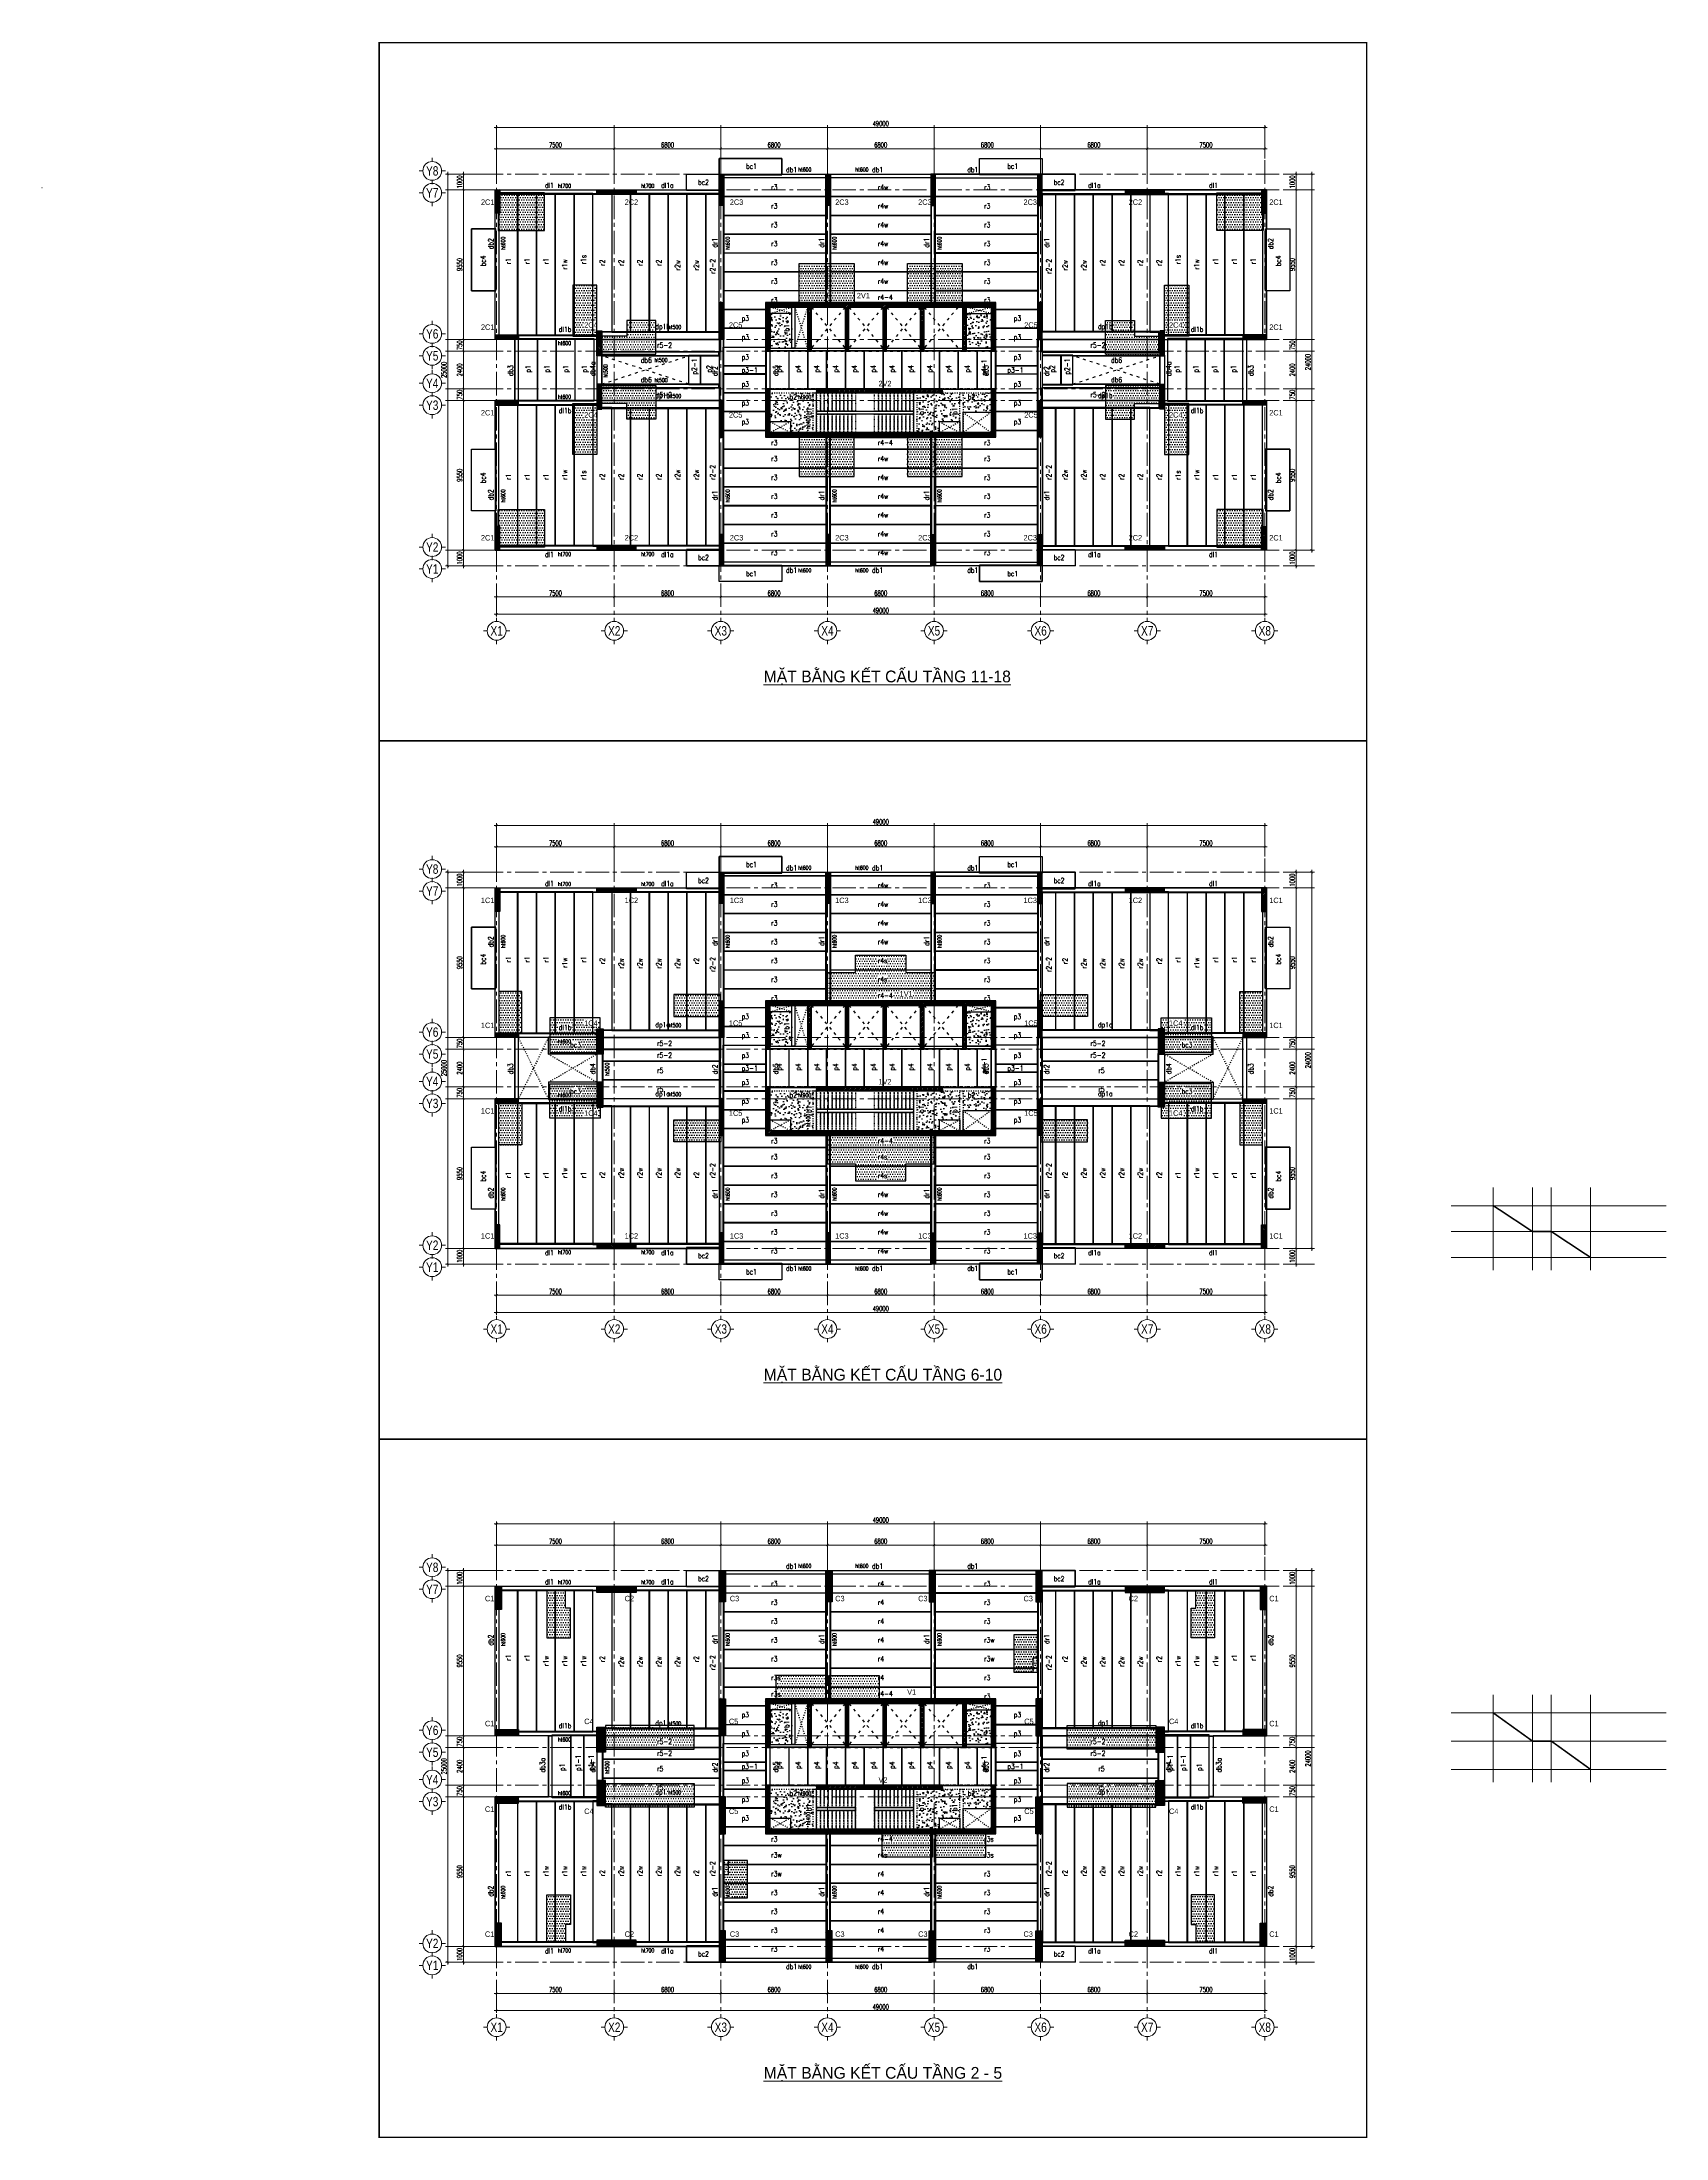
# Model space of a CAD drawing. Header units: inches. Extents: x 702521 to 902657, y -347283 to -213533.
# Drawn here: x 702521 to 806128, y -347283 to -213533 of the extents above; entities that cross this region are included whole.
import ezdxf
from ezdxf.enums import TextEntityAlignment as Align

# ---------------------------------------------------------------- set-up
doc = ezdxf.new("R2010")
doc.units = ezdxf.units.IN
doc.header["$LTSCALE"] = 5
doc.header["$MEASUREMENT"] = 0
for name, pattern in [('ACAD_ISO03W100', [30, 12, -18]), ('CENTER', [2, 1.25, -0.25, 0.25, -0.25]), ('CENTER2', [1.125, 0.75, -0.125, 0.125, -0.125])]:
    doc.linetypes.add(name, pattern=pattern)
doc.layers.get('Defpoints').update_dxf_attribs({"color": 121})
for name, color, linetype, lineweight in [('00-Axes', 9, 'CENTER', 15), ('00-Text', 4, 'Continuous', 20), ('00-XM.Axes', 8, 'CENTER', 15), ('00-XM.Dim', 8, 'Continuous', 15), ('01-Columns', 2, 'Continuous', 25), ('01-Columns-Text', 7, 'Continuous', 20), ('02-Beams', 94, 'Continuous', 25), ('02-Beams-Text', 7, 'Continuous', 20), ('03-Precast', 6, 'Continuous', 25), ('03-Slabs', 5, 'Continuous', 25), ('03-Slabs-Text', 7, 'Continuous', 20)]:
    doc.layers.add(name, color=color, linetype=linetype, lineweight=lineweight)
doc.layers.add('00-Htong', color=9, linetype='Continuous', lineweight=20, plot=False)
for name, color, linetype in [('Text TK', 3, 'Continuous'), ('TKCK', 7, 'Continuous'), ('TKCK Vien', 105, 'Continuous')]:
    doc.layers.add(name, color=color, linetype=linetype)
doc.styles.add('TDH-CCC-TANG 3-15 S$0$Nam Cong PTS', font='vn_vni.shx', dxfattribs={"width": 0.8})
doc.styles.add('TKCK', font='VNARIAL.TTF', dxfattribs={"width": 0.8, "height": 50})
doc.styles.add('TKCK_TD', font='VHARIAL.TTF', dxfattribs={"width": 0.8, "height": 50})
doc.styles.add('VNAVANTH', font='VHAVAN.TTF')
doc.styles.add('vnsimli 0.7', font='vnsimli.shx', dxfattribs={"width": 0.6})
doc.dimstyles.new('XMT 1-1-150', dxfattribs={"dimscale": 150, "dimtxt": 2.2, "dimasz": 1, "dimexe": 1, "dimexo": 0, "dimgap": 0.5, "dimtad": 1, "dimdec": 0, "dimzin": 0, "dimdsep": 46, "dimtxsty": 'vnsimli 0.7', "dimblk": 'ARCHTICK', "dimcen": 1.5, "dimdle": 1, "dimclrd": 8, "dimclre": 8, "dimclrt": 115, "dimadec": 0, "dimazin": 0, "dimtfac": 1, "dimtdec": 0, "dimtofl": 0, "dimtmove": 0, "dimatfit": 3, "dimfxl": 0.18, "dimtolj": 1, "dimtzin": 0, "dimarcsym": 0})
pattern_1 = [(45, (-731528.65, 290513.07), (-79.549513, 79.549513), []), (45, (-731475.62, 290513.07), (-79.549513, 79.549513), [])]
pattern_2 = [(45, (-6000, -14700), (-44.19417, 44.19417), [])]
pattern_3 = [(45, (-6000, -14700), (-44.19417, 44.19417), [])]
pattern_4 = [(225, (6400, 16300), (44.19417, -44.19417), [])]
pattern_5 = [(45, (-731528.65, 291513.07), (-79.549513, 79.549513), []), (45, (-731475.62, 291513.07), (-79.549513, 79.549513), [])]
pattern_6 = [(180, (1512057.3, 0), (-78.125, 156.25), [0, -156.25])]
pattern_7 = [(0, (0, -468926.13), (78.125, -156.25), [0, -156.25])]
pattern_8 = [(180, (1512057.3, -468926.13), (-78.125, -156.25), [0, -156.25])]
pattern_9 = [(50, (0, 0), (717.2602, -62.75213), [75, -825]), (355, (0, 0), (-138.7513, 752.1921), [60, -660]), (100.4514, (59.8, -5.2), (578.5094, 689.43954), [63.7402, -701.1421]), (46.1842, (0, 200), (1067.241, -165.519), [112.5, -1237.5]), (96.6356, (88.9, 186.2), (934.6627, 974.1179), [95.6103, -1051.713]), (351.1842, (0, 200), (934.662, 974.1186), [90, -990]), (21, (100, 150), (596.90705, -402.6189), [75, -825]), (326, (100, 150), (243.3153, 725.15005), [60, -660]), (71.4514, (149.74, 116.45), (840.2226, 322.5305), [63.7402, -701.1421]), (37.5, (0, 0), (12.159855, 332.89385), [0, -652, 0, -670, 0, -662.5]), (7.5, (0, 0), (263.06954, 394.41171), [0, -382, 0, -637, 0, -252.5]), (327.5, (-223, 0), (533.82244, -22.55487), [0, -250, 0, -780, 0, -1035]), (317.5, (-323, 0), (583.18617, 100.10498), [0, -325, 0, -518, 0, -735])]
pattern_10 = [(50, (-1e-10, -44550), (717.2602, -62.75213), [75, -825]), (355, (-1e-10, -44550), (-138.7513, 752.1921), [60, -660]), (100.4514, (59.8, -44555.2), (578.5094, 689.43954), [63.7402, -701.1421]), (46.1842, (-1e-10, -44350), (1067.241, -165.519), [112.5, -1237.5]), (96.6356, (88.9, -44363.8), (934.6627, 974.1179), [95.6103, -1051.713]), (351.1842, (-1e-10, -44350), (934.662, 974.1186), [90, -990]), (21, (100, -44400), (596.90705, -402.6189), [75, -825]), (326, (100, -44400), (243.3153, 725.15005), [60, -660]), (71.4514, (149.74, -44433.55), (840.2226, 322.5305), [63.7402, -701.1421]), (37.5, (-1e-10, -44550), (12.159855, 332.89385), [0, -652, 0, -670, 0, -662.5]), (7.5, (-1e-10, -44550), (263.06954, 394.41171), [0, -382, 0, -637, 0, -252.5]), (327.5, (-223, -44550), (533.82244, -22.55487), [0, -250, 0, -780, 0, -1035]), (317.5, (-323, -44550), (583.18617, 100.10498), [0, -325, 0, -518, 0, -735])]
pattern_11 = [(50, (-3e-10, -89100), (717.2602, -62.75213), [75, -825]), (355, (-3e-10, -89100), (-138.7513, 752.1921), [60, -660]), (100.4514, (59.8, -89105.2), (578.5094, 689.43954), [63.7402, -701.1421]), (46.1842, (-3e-10, -88900), (1067.241, -165.519), [112.5, -1237.5]), (96.6356, (88.9, -88913.8), (934.6627, 974.1179), [95.6103, -1051.713]), (351.1842, (-3e-10, -88900), (934.662, 974.1186), [90, -990]), (21, (100, -88950), (596.90705, -402.6189), [75, -825]), (326, (100, -88950), (243.3153, 725.15005), [60, -660]), (71.4514, (149.74, -88983.55), (840.2226, 322.5305), [63.7402, -701.1421]), (37.5, (-3e-10, -89100), (12.159855, 332.89385), [0, -652, 0, -670, 0, -662.5]), (7.5, (-3e-10, -89100), (263.06954, 394.41171), [0, -382, 0, -637, 0, -252.5]), (327.5, (-223, -89100), (533.82244, -22.55487), [0, -250, 0, -780, 0, -1035]), (317.5, (-323, -89100), (583.18617, 100.10498), [0, -325, 0, -518, 0, -735])]

# ---------------------------------------------------------------- blocks, each defined once
blk = doc.blocks.new('_ArchTick')
at = {"color": 0, "linetype": 'ByBlock', "const_width": 0.15}
blk.add_lwpolyline([(-0.5, -0.5), (0.5, 0.5)], dxfattribs=at)
blk = doc.blocks.new('*D75')
at = {"layer": '00-XM.Dim', "color": 8, "lineweight": -2, "ltscale": 2, "transparency": 16777216}
for p, q in [((0, -2287), (0, -3137)), ((7500, -2287), (7500, -3137)), ((-150, -2987), (7650, -2987))]:
    blk.add_line(p, q, dxfattribs=at)
at = {"layer": 'Defpoints', "color": 0, "ltscale": 2, "transparency": 16777216}
for p in [(0, -2287), (7500, -2287), (7500, -2987)]:
    blk.add_point(p, dxfattribs=at)
at = {"layer": '00-XM.Dim', "color": 8, "lineweight": -2, "ltscale": 2, "transparency": 16777216, "xscale": 150, "yscale": 150, "zscale": 150, "rotation": 180}
blk.add_blockref('_ArchTick', (0, -2987), dxfattribs=at)
at = {"layer": '00-XM.Dim', "color": 8, "lineweight": -2, "ltscale": 2, "transparency": 16777216, "xscale": 150, "yscale": 150, "zscale": 150}
blk.add_blockref('_ArchTick', (7500, -2987), dxfattribs=at)
at = {"layer": '00-XM.Dim', "color": 115, "ltscale": 2, "transparency": 16777216, "insert": (3750, -2747), "char_height": 330, "attachment_point": 5, "style": 'vnsimli 0.7'}
blk.add_mtext('\\A1;7500', dxfattribs=at)
blk = doc.blocks.new('*D76')
at = {"layer": '00-XM.Dim', "color": 8, "lineweight": -2, "ltscale": 2, "transparency": 16777216}
for p, q in [((7500, -2287), (7500, -3137)), ((14300, -2287), (14300, -3137)), ((7350, -2987), (14450, -2987))]:
    blk.add_line(p, q, dxfattribs=at)
at = {"layer": 'Defpoints', "color": 0, "ltscale": 2, "transparency": 16777216}
for p in [(7500, -2287), (14300, -2287), (14300, -2987)]:
    blk.add_point(p, dxfattribs=at)
at = {"layer": '00-XM.Dim', "color": 8, "lineweight": -2, "ltscale": 2, "transparency": 16777216, "xscale": 150, "yscale": 150, "zscale": 150, "rotation": 180}
blk.add_blockref('_ArchTick', (7500, -2987), dxfattribs=at)
at = {"layer": '00-XM.Dim', "color": 8, "lineweight": -2, "ltscale": 2, "transparency": 16777216, "xscale": 150, "yscale": 150, "zscale": 150}
blk.add_blockref('_ArchTick', (14300, -2987), dxfattribs=at)
at = {"layer": '00-XM.Dim', "color": 115, "ltscale": 2, "transparency": 16777216, "insert": (10900, -2747), "char_height": 330, "attachment_point": 5, "style": 'vnsimli 0.7'}
blk.add_mtext('\\A1;6800', dxfattribs=at)
blk = doc.blocks.new('*D77')
at = {"layer": '00-XM.Dim', "color": 8, "lineweight": -2, "ltscale": 2, "transparency": 16777216}
for p, q in [((14300, -2287), (14300, -3137)), ((21100, -2287), (21100, -3137)), ((14150, -2987), (21250, -2987))]:
    blk.add_line(p, q, dxfattribs=at)
at = {"layer": 'Defpoints', "color": 0, "ltscale": 2, "transparency": 16777216}
for p in [(14300, -2287), (21100, -2287), (21100, -2987)]:
    blk.add_point(p, dxfattribs=at)
at = {"layer": '00-XM.Dim', "color": 8, "lineweight": -2, "ltscale": 2, "transparency": 16777216, "xscale": 150, "yscale": 150, "zscale": 150, "rotation": 180}
blk.add_blockref('_ArchTick', (14300, -2987), dxfattribs=at)
at = {"layer": '00-XM.Dim', "color": 8, "lineweight": -2, "ltscale": 2, "transparency": 16777216, "xscale": 150, "yscale": 150, "zscale": 150}
blk.add_blockref('_ArchTick', (21100, -2987), dxfattribs=at)
at = {"layer": '00-XM.Dim', "color": 115, "ltscale": 2, "transparency": 16777216, "insert": (17700, -2747), "char_height": 330, "attachment_point": 5, "style": 'vnsimli 0.7'}
blk.add_mtext('\\A1;6800', dxfattribs=at)
blk = doc.blocks.new('*D78')
at = {"layer": '00-XM.Dim', "color": 8, "lineweight": -2, "ltscale": 2, "transparency": 16777216}
for p, q in [((21100, -2287), (21100, -3137)), ((27900, -2287), (27900, -3137)), ((20950, -2987), (28050, -2987))]:
    blk.add_line(p, q, dxfattribs=at)
at = {"layer": 'Defpoints', "color": 0, "ltscale": 2, "transparency": 16777216}
for p in [(21100, -2287), (27900, -2287), (27900, -2987)]:
    blk.add_point(p, dxfattribs=at)
at = {"layer": '00-XM.Dim', "color": 8, "lineweight": -2, "ltscale": 2, "transparency": 16777216, "xscale": 150, "yscale": 150, "zscale": 150, "rotation": 180}
blk.add_blockref('_ArchTick', (21100, -2987), dxfattribs=at)
at = {"layer": '00-XM.Dim', "color": 8, "lineweight": -2, "ltscale": 2, "transparency": 16777216, "xscale": 150, "yscale": 150, "zscale": 150}
blk.add_blockref('_ArchTick', (27900, -2987), dxfattribs=at)
at = {"layer": '00-XM.Dim', "color": 115, "ltscale": 2, "transparency": 16777216, "insert": (24500, -2747), "char_height": 330, "attachment_point": 5, "style": 'vnsimli 0.7'}
blk.add_mtext('\\A1;6800', dxfattribs=at)
blk = doc.blocks.new('*D79')
at = {"layer": '00-XM.Dim', "color": 8, "lineweight": -2, "ltscale": 2, "transparency": 16777216}
for p, q in [((27900, -2287), (27900, -3137)), ((34700, -2287), (34700, -3137)), ((27750, -2987), (34850, -2987))]:
    blk.add_line(p, q, dxfattribs=at)
at = {"layer": 'Defpoints', "color": 0, "ltscale": 2, "transparency": 16777216}
for p in [(27900, -2287), (34700, -2287), (34700, -2987)]:
    blk.add_point(p, dxfattribs=at)
at = {"layer": '00-XM.Dim', "color": 8, "lineweight": -2, "ltscale": 2, "transparency": 16777216, "xscale": 150, "yscale": 150, "zscale": 150, "rotation": 180}
blk.add_blockref('_ArchTick', (27900, -2987), dxfattribs=at)
at = {"layer": '00-XM.Dim', "color": 8, "lineweight": -2, "ltscale": 2, "transparency": 16777216, "xscale": 150, "yscale": 150, "zscale": 150}
blk.add_blockref('_ArchTick', (34700, -2987), dxfattribs=at)
at = {"layer": '00-XM.Dim', "color": 115, "ltscale": 2, "transparency": 16777216, "insert": (31300, -2747), "char_height": 330, "attachment_point": 5, "style": 'vnsimli 0.7'}
blk.add_mtext('\\A1;6800', dxfattribs=at)
blk = doc.blocks.new('*D80')
at = {"layer": '00-XM.Dim', "color": 8, "lineweight": -2, "ltscale": 2, "transparency": 16777216}
for p, q in [((34700, -2287), (34700, -3137)), ((41500, -2287), (41500, -3137)), ((34550, -2987), (41650, -2987))]:
    blk.add_line(p, q, dxfattribs=at)
at = {"layer": 'Defpoints', "color": 0, "ltscale": 2, "transparency": 16777216}
for p in [(34700, -2287), (41500, -2287), (41500, -2987)]:
    blk.add_point(p, dxfattribs=at)
at = {"layer": '00-XM.Dim', "color": 8, "lineweight": -2, "ltscale": 2, "transparency": 16777216, "xscale": 150, "yscale": 150, "zscale": 150, "rotation": 180}
blk.add_blockref('_ArchTick', (34700, -2987), dxfattribs=at)
at = {"layer": '00-XM.Dim', "color": 8, "lineweight": -2, "ltscale": 2, "transparency": 16777216, "xscale": 150, "yscale": 150, "zscale": 150}
blk.add_blockref('_ArchTick', (41500, -2987), dxfattribs=at)
at = {"layer": '00-XM.Dim', "color": 115, "ltscale": 2, "transparency": 16777216, "insert": (38100, -2747), "char_height": 330, "attachment_point": 5, "style": 'vnsimli 0.7'}
blk.add_mtext('\\A1;6800', dxfattribs=at)
blk = doc.blocks.new('*D81')
at = {"layer": '00-XM.Dim', "color": 8, "lineweight": -2, "ltscale": 2, "transparency": 16777216}
for p, q in [((41500, -2287), (41500, -3137)), ((49000, -2287), (49000, -3137)), ((41350, -2987), (49150, -2987))]:
    blk.add_line(p, q, dxfattribs=at)
at = {"layer": 'Defpoints', "color": 0, "ltscale": 2, "transparency": 16777216}
for p in [(41500, -2287), (49000, -2287), (49000, -2987)]:
    blk.add_point(p, dxfattribs=at)
at = {"layer": '00-XM.Dim', "color": 8, "lineweight": -2, "ltscale": 2, "transparency": 16777216, "xscale": 150, "yscale": 150, "zscale": 150, "rotation": 180}
blk.add_blockref('_ArchTick', (41500, -2987), dxfattribs=at)
at = {"layer": '00-XM.Dim', "color": 8, "lineweight": -2, "ltscale": 2, "transparency": 16777216, "xscale": 150, "yscale": 150, "zscale": 150}
blk.add_blockref('_ArchTick', (49000, -2987), dxfattribs=at)
at = {"layer": '00-XM.Dim', "color": 115, "ltscale": 2, "transparency": 16777216, "insert": (45250, -2747), "char_height": 330, "attachment_point": 5, "style": 'vnsimli 0.7'}
blk.add_mtext('\\A1;7500', dxfattribs=at)
blk = doc.blocks.new('*D82')
at = {"layer": '00-XM.Dim', "color": 8, "lineweight": -2, "ltscale": 2, "transparency": 16777216}
for p, q in [((0, -3596), (0, -4237)), ((49000, -3596), (49000, -4237)), ((-150, -4087), (49150, -4087))]:
    blk.add_line(p, q, dxfattribs=at)
at = {"layer": 'Defpoints', "color": 0, "ltscale": 2, "transparency": 16777216}
for p in [(0, -3596), (49000, -3596), (49000, -4087)]:
    blk.add_point(p, dxfattribs=at)
at = {"layer": '00-XM.Dim', "color": 8, "lineweight": -2, "ltscale": 2, "transparency": 16777216, "xscale": 150, "yscale": 150, "zscale": 150, "rotation": 180}
blk.add_blockref('_ArchTick', (0, -4087), dxfattribs=at)
at = {"layer": '00-XM.Dim', "color": 8, "lineweight": -2, "ltscale": 2, "transparency": 16777216, "xscale": 150, "yscale": 150, "zscale": 150}
blk.add_blockref('_ArchTick', (49000, -4087), dxfattribs=at)
at = {"layer": '00-XM.Dim', "color": 115, "ltscale": 2, "transparency": 16777216, "insert": (24500, -3847), "char_height": 330, "attachment_point": 5, "style": 'vnsimli 0.7'}
blk.add_mtext('\\A1;49000', dxfattribs=at)
blk = doc.blocks.new('*D83')
at = {"layer": '00-XM.Dim', "color": 8, "lineweight": -2, "ltscale": 2, "transparency": 16777216}
for p, q in [((-968, 0), (-2271, 0)), ((-2121, -1150), (-2121, 150)), ((-968, -1000), (-2271, -1000))]:
    blk.add_line(p, q, dxfattribs=at)
at = {"layer": 'Defpoints', "color": 0, "ltscale": 2, "transparency": 16777216}
for p in [(-2121, 0), (-968, 0), (-968, -1000)]:
    blk.add_point(p, dxfattribs=at)
at = {"layer": '00-XM.Dim', "color": 8, "lineweight": -2, "ltscale": 2, "transparency": 16777216, "xscale": 150, "yscale": 150, "zscale": 150}
for p, rotation in [((-2121, 0), 90), ((-2121, -1000), 270)]:
    blk.add_blockref('_ArchTick', p, dxfattribs=dict(at, rotation=rotation))
at = {"layer": '00-XM.Dim', "color": 115, "ltscale": 2, "transparency": 16777216, "insert": (-2361, -500), "char_height": 330, "attachment_point": 5, "rotation": 90, "style": 'vnsimli 0.7'}
blk.add_mtext('\\A1;1000', dxfattribs=at)
blk = doc.blocks.new('*D84')
at = {"layer": '00-XM.Dim', "color": 8, "lineweight": -2, "ltscale": 2, "transparency": 16777216}
for p, q in [((-968, 9550), (-2271, 9550)), ((-2121, -150), (-2121, 9700)), ((-968, 0), (-2271, 0))]:
    blk.add_line(p, q, dxfattribs=at)
at = {"layer": 'Defpoints', "color": 0, "ltscale": 2, "transparency": 16777216}
for p in [(-2121, 9550), (-968, 9550), (-968, 0)]:
    blk.add_point(p, dxfattribs=at)
at = {"layer": '00-XM.Dim', "color": 8, "lineweight": -2, "ltscale": 2, "transparency": 16777216, "xscale": 150, "yscale": 150, "zscale": 150}
for p, rotation in [((-2121, 9550), 90), ((-2121, 0), 270)]:
    blk.add_blockref('_ArchTick', p, dxfattribs=dict(at, rotation=rotation))
at = {"layer": '00-XM.Dim', "color": 115, "ltscale": 2, "transparency": 16777216, "insert": (-2361, 4775), "char_height": 330, "attachment_point": 5, "rotation": 90, "style": 'vnsimli 0.7'}
blk.add_mtext('\\A1;9550', dxfattribs=at)
blk = doc.blocks.new('*D85')
at = {"layer": '00-XM.Dim', "color": 8, "lineweight": -2, "ltscale": 2, "transparency": 16777216}
for p, q in [((-968, 10300), (-2271, 10300)), ((-968, 9550), (-2271, 9550)), ((-2121, 9400), (-2121, 10450))]:
    blk.add_line(p, q, dxfattribs=at)
at = {"layer": 'Defpoints', "color": 0, "ltscale": 2, "transparency": 16777216}
for p in [(-2121, 10300), (-968, 10300), (-968, 9550)]:
    blk.add_point(p, dxfattribs=at)
at = {"layer": '00-XM.Dim', "color": 8, "lineweight": -2, "ltscale": 2, "transparency": 16777216, "xscale": 150, "yscale": 150, "zscale": 150}
for p, rotation in [((-2121, 10300), 90), ((-2121, 9550), 270)]:
    blk.add_blockref('_ArchTick', p, dxfattribs=dict(at, rotation=rotation))
at = {"layer": '00-XM.Dim', "color": 115, "ltscale": 2, "transparency": 16777216, "insert": (-2361, 9925), "char_height": 330, "attachment_point": 5, "rotation": 90, "style": 'vnsimli 0.7'}
blk.add_mtext('\\A1;750', dxfattribs=at)
blk = doc.blocks.new('*D86')
at = {"layer": '00-XM.Dim', "color": 8, "lineweight": -2, "ltscale": 2, "transparency": 16777216}
for p, q in [((-968, 12700), (-2271, 12700)), ((-2121, 10150), (-2121, 12850)), ((-968, 10300), (-2271, 10300))]:
    blk.add_line(p, q, dxfattribs=at)
at = {"layer": 'Defpoints', "color": 0, "ltscale": 2, "transparency": 16777216}
for p in [(-2121, 12700), (-968, 12700), (-968, 10300)]:
    blk.add_point(p, dxfattribs=at)
at = {"layer": '00-XM.Dim', "color": 8, "lineweight": -2, "ltscale": 2, "transparency": 16777216, "xscale": 150, "yscale": 150, "zscale": 150}
for p, rotation in [((-2121, 12700), 90), ((-2121, 10300), 270)]:
    blk.add_blockref('_ArchTick', p, dxfattribs=dict(at, rotation=rotation))
at = {"layer": '00-XM.Dim', "color": 115, "ltscale": 2, "transparency": 16777216, "insert": (-2361, 11500), "char_height": 330, "attachment_point": 5, "rotation": 90, "style": 'vnsimli 0.7'}
blk.add_mtext('\\A1;2400', dxfattribs=at)
blk = doc.blocks.new('*D87')
at = {"layer": '00-XM.Dim', "color": 8, "lineweight": -2, "ltscale": 2, "transparency": 16777216}
for p, q in [((-968, 13450), (-2271, 13450)), ((-2121, 12550), (-2121, 13600)), ((-968, 12700), (-2271, 12700))]:
    blk.add_line(p, q, dxfattribs=at)
at = {"layer": 'Defpoints', "color": 0, "ltscale": 2, "transparency": 16777216}
for p in [(-2121, 13450), (-968, 13450), (-968, 12700)]:
    blk.add_point(p, dxfattribs=at)
at = {"layer": '00-XM.Dim', "color": 8, "lineweight": -2, "ltscale": 2, "transparency": 16777216, "xscale": 150, "yscale": 150, "zscale": 150}
for p, rotation in [((-2121, 13450), 90), ((-2121, 12700), 270)]:
    blk.add_blockref('_ArchTick', p, dxfattribs=dict(at, rotation=rotation))
at = {"layer": '00-XM.Dim', "color": 115, "ltscale": 2, "transparency": 16777216, "insert": (-2361, 13075), "char_height": 330, "attachment_point": 5, "rotation": 90, "style": 'vnsimli 0.7'}
blk.add_mtext('\\A1;750', dxfattribs=at)
blk = doc.blocks.new('*D88')
at = {"layer": '00-XM.Dim', "color": 8, "lineweight": -2, "ltscale": 2, "transparency": 16777216}
for p, q in [((-803, 23000), (-2271, 23000)), ((-2121, 13300), (-2121, 23150)), ((-968, 13450), (-2271, 13450))]:
    blk.add_line(p, q, dxfattribs=at)
at = {"layer": 'Defpoints', "color": 0, "ltscale": 2, "transparency": 16777216}
for p in [(-2121, 23000), (-803, 23000), (-968, 13450)]:
    blk.add_point(p, dxfattribs=at)
at = {"layer": '00-XM.Dim', "color": 8, "lineweight": -2, "ltscale": 2, "transparency": 16777216, "xscale": 150, "yscale": 150, "zscale": 150}
for p, rotation in [((-2121, 23000), 90), ((-2121, 13450), 270)]:
    blk.add_blockref('_ArchTick', p, dxfattribs=dict(at, rotation=rotation))
at = {"layer": '00-XM.Dim', "color": 115, "ltscale": 2, "transparency": 16777216, "insert": (-2361, 18225), "char_height": 330, "attachment_point": 5, "rotation": 90, "style": 'vnsimli 0.7'}
blk.add_mtext('\\A1;9550', dxfattribs=at)
blk = doc.blocks.new('*D89')
at = {"layer": '00-XM.Dim', "color": 8, "lineweight": -2, "ltscale": 2, "transparency": 16777216}
for p, q in [((-2121, 22850), (-2121, 24150)), ((-803, 24000), (-2271, 24000)), ((-803, 23000), (-2271, 23000))]:
    blk.add_line(p, q, dxfattribs=at)
at = {"layer": 'Defpoints', "color": 0, "ltscale": 2, "transparency": 16777216}
for p in [(-2121, 24000), (-803, 24000), (-803, 23000)]:
    blk.add_point(p, dxfattribs=at)
at = {"layer": '00-XM.Dim', "color": 8, "lineweight": -2, "ltscale": 2, "transparency": 16777216, "xscale": 150, "yscale": 150, "zscale": 150}
for p, rotation in [((-2121, 24000), 90), ((-2121, 23000), 270)]:
    blk.add_blockref('_ArchTick', p, dxfattribs=dict(at, rotation=rotation))
at = {"layer": '00-XM.Dim', "color": 115, "ltscale": 2, "transparency": 16777216, "insert": (-2361, 23500), "char_height": 330, "attachment_point": 5, "rotation": 90, "style": 'vnsimli 0.7'}
blk.add_mtext('\\A1;1000', dxfattribs=at)
blk = doc.blocks.new('*D90')
at = {"layer": '00-XM.Dim', "color": 8, "lineweight": -2, "ltscale": 2, "transparency": 16777216}
for p, q in [((-3121, -1150), (-3121, 24150)), ((-2761, 24000), (-3271, 24000)), ((-2708, -1000), (-3271, -1000))]:
    blk.add_line(p, q, dxfattribs=at)
at = {"layer": 'Defpoints', "color": 0, "ltscale": 2, "transparency": 16777216}
for p in [(-3121, 24000), (-2761, 24000), (-2708, -1000)]:
    blk.add_point(p, dxfattribs=at)
at = {"layer": '00-XM.Dim', "color": 8, "lineweight": -2, "ltscale": 2, "transparency": 16777216, "xscale": 150, "yscale": 150, "zscale": 150}
for p, rotation in [((-3121, 24000), 90), ((-3121, -1000), 270)]:
    blk.add_blockref('_ArchTick', p, dxfattribs=dict(at, rotation=rotation))
at = {"layer": '00-XM.Dim', "color": 115, "ltscale": 2, "transparency": 16777216, "insert": (-3361, 11500), "char_height": 330, "attachment_point": 5, "rotation": 90, "style": 'vnsimli 0.7'}
blk.add_mtext('\\A1;25000', dxfattribs=at)
blk = doc.blocks.new('*D91')
at = {"layer": '00-XM.Dim', "color": 8, "lineweight": -2, "ltscale": 2, "transparency": 16777216}
for p, q in [((-150, 25618), (7650, 25618)), ((0, 24837), (0, 25768)), ((7500, 24837), (7500, 25768))]:
    blk.add_line(p, q, dxfattribs=at)
at = {"layer": 'Defpoints', "color": 0, "ltscale": 2, "transparency": 16777216}
for p in [(7500, 25618), (0, 24837), (7500, 24837)]:
    blk.add_point(p, dxfattribs=at)
at = {"layer": '00-XM.Dim', "color": 8, "lineweight": -2, "ltscale": 2, "transparency": 16777216, "xscale": 150, "yscale": 150, "zscale": 150, "rotation": 180}
blk.add_blockref('_ArchTick', (0, 25618), dxfattribs=at)
at = {"layer": '00-XM.Dim', "color": 8, "lineweight": -2, "ltscale": 2, "transparency": 16777216, "xscale": 150, "yscale": 150, "zscale": 150}
blk.add_blockref('_ArchTick', (7500, 25618), dxfattribs=at)
at = {"layer": '00-XM.Dim', "color": 115, "ltscale": 2, "transparency": 16777216, "insert": (3750, 25858), "char_height": 330, "attachment_point": 5, "style": 'vnsimli 0.7'}
blk.add_mtext('\\A1;7500', dxfattribs=at)
blk = doc.blocks.new('*D92')
at = {"layer": '00-XM.Dim', "color": 8, "lineweight": -2, "ltscale": 2, "transparency": 16777216}
for p, q in [((7350, 25618), (14450, 25618)), ((7500, 24837), (7500, 25768)), ((14300, 24837), (14300, 25768))]:
    blk.add_line(p, q, dxfattribs=at)
at = {"layer": 'Defpoints', "color": 0, "ltscale": 2, "transparency": 16777216}
for p in [(14300, 25618), (7500, 24837), (14300, 24837)]:
    blk.add_point(p, dxfattribs=at)
at = {"layer": '00-XM.Dim', "color": 8, "lineweight": -2, "ltscale": 2, "transparency": 16777216, "xscale": 150, "yscale": 150, "zscale": 150, "rotation": 180}
blk.add_blockref('_ArchTick', (7500, 25618), dxfattribs=at)
at = {"layer": '00-XM.Dim', "color": 8, "lineweight": -2, "ltscale": 2, "transparency": 16777216, "xscale": 150, "yscale": 150, "zscale": 150}
blk.add_blockref('_ArchTick', (14300, 25618), dxfattribs=at)
at = {"layer": '00-XM.Dim', "color": 115, "ltscale": 2, "transparency": 16777216, "insert": (10900, 25858), "char_height": 330, "attachment_point": 5, "style": 'vnsimli 0.7'}
blk.add_mtext('\\A1;6800', dxfattribs=at)
blk = doc.blocks.new('*D93')
at = {"layer": '00-XM.Dim', "color": 8, "lineweight": -2, "ltscale": 2, "transparency": 16777216}
for p, q in [((14150, 25618), (21250, 25618)), ((14300, 24837), (14300, 25768)), ((21100, 24837), (21100, 25768))]:
    blk.add_line(p, q, dxfattribs=at)
at = {"layer": 'Defpoints', "color": 0, "ltscale": 2, "transparency": 16777216}
for p in [(21100, 25618), (14300, 24837), (21100, 24837)]:
    blk.add_point(p, dxfattribs=at)
at = {"layer": '00-XM.Dim', "color": 8, "lineweight": -2, "ltscale": 2, "transparency": 16777216, "xscale": 150, "yscale": 150, "zscale": 150, "rotation": 180}
blk.add_blockref('_ArchTick', (14300, 25618), dxfattribs=at)
at = {"layer": '00-XM.Dim', "color": 8, "lineweight": -2, "ltscale": 2, "transparency": 16777216, "xscale": 150, "yscale": 150, "zscale": 150}
blk.add_blockref('_ArchTick', (21100, 25618), dxfattribs=at)
at = {"layer": '00-XM.Dim', "color": 115, "ltscale": 2, "transparency": 16777216, "insert": (17700, 25858), "char_height": 330, "attachment_point": 5, "style": 'vnsimli 0.7'}
blk.add_mtext('\\A1;6800', dxfattribs=at)
blk = doc.blocks.new('*D94')
at = {"layer": '00-XM.Dim', "color": 8, "lineweight": -2, "ltscale": 2, "transparency": 16777216}
for p, q in [((20950, 25618), (28050, 25618)), ((21100, 24837), (21100, 25768)), ((27900, 24837), (27900, 25768))]:
    blk.add_line(p, q, dxfattribs=at)
at = {"layer": 'Defpoints', "color": 0, "ltscale": 2, "transparency": 16777216}
for p in [(27900, 25618), (21100, 24837), (27900, 24837)]:
    blk.add_point(p, dxfattribs=at)
at = {"layer": '00-XM.Dim', "color": 8, "lineweight": -2, "ltscale": 2, "transparency": 16777216, "xscale": 150, "yscale": 150, "zscale": 150, "rotation": 180}
blk.add_blockref('_ArchTick', (21100, 25618), dxfattribs=at)
at = {"layer": '00-XM.Dim', "color": 8, "lineweight": -2, "ltscale": 2, "transparency": 16777216, "xscale": 150, "yscale": 150, "zscale": 150}
blk.add_blockref('_ArchTick', (27900, 25618), dxfattribs=at)
at = {"layer": '00-XM.Dim', "color": 115, "ltscale": 2, "transparency": 16777216, "insert": (24500, 25858), "char_height": 330, "attachment_point": 5, "style": 'vnsimli 0.7'}
blk.add_mtext('\\A1;6800', dxfattribs=at)
blk = doc.blocks.new('*D95')
at = {"layer": '00-XM.Dim', "color": 8, "lineweight": -2, "ltscale": 2, "transparency": 16777216}
for p, q in [((27750, 25618), (34850, 25618)), ((27900, 24837), (27900, 25768)), ((34700, 24837), (34700, 25768))]:
    blk.add_line(p, q, dxfattribs=at)
at = {"layer": 'Defpoints', "color": 0, "ltscale": 2, "transparency": 16777216}
for p in [(34700, 25618), (27900, 24837), (34700, 24837)]:
    blk.add_point(p, dxfattribs=at)
at = {"layer": '00-XM.Dim', "color": 8, "lineweight": -2, "ltscale": 2, "transparency": 16777216, "xscale": 150, "yscale": 150, "zscale": 150, "rotation": 180}
blk.add_blockref('_ArchTick', (27900, 25618), dxfattribs=at)
at = {"layer": '00-XM.Dim', "color": 8, "lineweight": -2, "ltscale": 2, "transparency": 16777216, "xscale": 150, "yscale": 150, "zscale": 150}
blk.add_blockref('_ArchTick', (34700, 25618), dxfattribs=at)
at = {"layer": '00-XM.Dim', "color": 115, "ltscale": 2, "transparency": 16777216, "insert": (31300, 25858), "char_height": 330, "attachment_point": 5, "style": 'vnsimli 0.7'}
blk.add_mtext('\\A1;6800', dxfattribs=at)
blk = doc.blocks.new('*D96')
at = {"layer": '00-XM.Dim', "color": 8, "lineweight": -2, "ltscale": 2, "transparency": 16777216}
for p, q in [((34550, 25618), (41650, 25618)), ((34700, 24837), (34700, 25768)), ((41500, 24837), (41500, 25768))]:
    blk.add_line(p, q, dxfattribs=at)
at = {"layer": 'Defpoints', "color": 0, "ltscale": 2, "transparency": 16777216}
for p in [(41500, 25618), (34700, 24837), (41500, 24837)]:
    blk.add_point(p, dxfattribs=at)
at = {"layer": '00-XM.Dim', "color": 8, "lineweight": -2, "ltscale": 2, "transparency": 16777216, "xscale": 150, "yscale": 150, "zscale": 150, "rotation": 180}
blk.add_blockref('_ArchTick', (34700, 25618), dxfattribs=at)
at = {"layer": '00-XM.Dim', "color": 8, "lineweight": -2, "ltscale": 2, "transparency": 16777216, "xscale": 150, "yscale": 150, "zscale": 150}
blk.add_blockref('_ArchTick', (41500, 25618), dxfattribs=at)
at = {"layer": '00-XM.Dim', "color": 115, "ltscale": 2, "transparency": 16777216, "insert": (38100, 25858), "char_height": 330, "attachment_point": 5, "style": 'vnsimli 0.7'}
blk.add_mtext('\\A1;6800', dxfattribs=at)
blk = doc.blocks.new('*D97')
at = {"layer": '00-XM.Dim', "color": 8, "lineweight": -2, "ltscale": 2, "transparency": 16777216}
for p, q in [((41350, 25618), (49150, 25618)), ((41500, 24837), (41500, 25768)), ((49000, 25002), (49000, 25768))]:
    blk.add_line(p, q, dxfattribs=at)
at = {"layer": 'Defpoints', "color": 0, "ltscale": 2, "transparency": 16777216}
for p in [(49000, 25618), (41500, 24837), (49000, 25002)]:
    blk.add_point(p, dxfattribs=at)
at = {"layer": '00-XM.Dim', "color": 8, "lineweight": -2, "ltscale": 2, "transparency": 16777216, "xscale": 150, "yscale": 150, "zscale": 150, "rotation": 180}
blk.add_blockref('_ArchTick', (41500, 25618), dxfattribs=at)
at = {"layer": '00-XM.Dim', "color": 8, "lineweight": -2, "ltscale": 2, "transparency": 16777216, "xscale": 150, "yscale": 150, "zscale": 150}
blk.add_blockref('_ArchTick', (49000, 25618), dxfattribs=at)
at = {"layer": '00-XM.Dim', "color": 115, "ltscale": 2, "transparency": 16777216, "insert": (45250, 25858), "char_height": 330, "attachment_point": 5, "style": 'vnsimli 0.7'}
blk.add_mtext('\\A1;7500', dxfattribs=at)
blk = doc.blocks.new('*D98')
at = {"layer": '00-XM.Dim', "color": 8, "lineweight": -2, "ltscale": 2, "transparency": 16777216}
for p, q in [((-150, 26978), (49150, 26978)), ((0, 26006), (0, 27128)), ((49000, 26006), (49000, 27128))]:
    blk.add_line(p, q, dxfattribs=at)
at = {"layer": 'Defpoints', "color": 0, "ltscale": 2, "transparency": 16777216}
for p in [(49000, 26978), (0, 26006), (49000, 26006)]:
    blk.add_point(p, dxfattribs=at)
at = {"layer": '00-XM.Dim', "color": 8, "lineweight": -2, "ltscale": 2, "transparency": 16777216, "xscale": 150, "yscale": 150, "zscale": 150, "rotation": 180}
blk.add_blockref('_ArchTick', (0, 26978), dxfattribs=at)
at = {"layer": '00-XM.Dim', "color": 8, "lineweight": -2, "ltscale": 2, "transparency": 16777216, "xscale": 150, "yscale": 150, "zscale": 150}
blk.add_blockref('_ArchTick', (49000, 26978), dxfattribs=at)
at = {"layer": '00-XM.Dim', "color": 115, "ltscale": 2, "transparency": 16777216, "insert": (24500, 27218), "char_height": 330, "attachment_point": 5, "style": 'vnsimli 0.7'}
blk.add_mtext('\\A1;49000', dxfattribs=at)
blk = doc.blocks.new('*D99')
at = {"layer": '00-XM.Dim', "color": 8, "lineweight": -2, "ltscale": 2, "transparency": 16777216}
for p, q in [((50995, -1150), (50995, 150)), ((50295, 0), (51145, 0)), ((50295, -1000), (51145, -1000))]:
    blk.add_line(p, q, dxfattribs=at)
at = {"layer": 'Defpoints', "color": 0, "ltscale": 2, "transparency": 16777216}
for p in [(50295, 0), (50295, -1000), (50995, 0)]:
    blk.add_point(p, dxfattribs=at)
at = {"layer": '00-XM.Dim', "color": 8, "lineweight": -2, "ltscale": 2, "transparency": 16777216, "xscale": 150, "yscale": 150, "zscale": 150}
for p, rotation in [((50995, 0), 90), ((50995, -1000), 270)]:
    blk.add_blockref('_ArchTick', p, dxfattribs=dict(at, rotation=rotation))
at = {"layer": '00-XM.Dim', "color": 115, "ltscale": 2, "transparency": 16777216, "insert": (50755, -500), "char_height": 330, "attachment_point": 5, "rotation": 90, "style": 'vnsimli 0.7'}
blk.add_mtext('\\A1;1000', dxfattribs=at)
blk = doc.blocks.new('*D100')
at = {"layer": '00-XM.Dim', "color": 8, "lineweight": -2, "ltscale": 2, "transparency": 16777216}
for p, q in [((50295, 9550), (51145, 9550)), ((50995, -150), (50995, 9700)), ((50295, 0), (51145, 0))]:
    blk.add_line(p, q, dxfattribs=at)
at = {"layer": 'Defpoints', "color": 0, "ltscale": 2, "transparency": 16777216}
for p in [(50295, 9550), (50995, 9550), (50295, 0)]:
    blk.add_point(p, dxfattribs=at)
at = {"layer": '00-XM.Dim', "color": 8, "lineweight": -2, "ltscale": 2, "transparency": 16777216, "xscale": 150, "yscale": 150, "zscale": 150}
for p, rotation in [((50995, 9550), 90), ((50995, 0), 270)]:
    blk.add_blockref('_ArchTick', p, dxfattribs=dict(at, rotation=rotation))
at = {"layer": '00-XM.Dim', "color": 115, "ltscale": 2, "transparency": 16777216, "insert": (50755, 4775), "char_height": 330, "attachment_point": 5, "rotation": 90, "style": 'vnsimli 0.7'}
blk.add_mtext('\\A1;9550', dxfattribs=at)
blk = doc.blocks.new('*D101')
at = {"layer": '00-XM.Dim', "color": 8, "lineweight": -2, "ltscale": 2, "transparency": 16777216}
for p, q in [((50295, 10300), (51145, 10300)), ((50295, 9550), (51145, 9550)), ((50995, 9400), (50995, 10450))]:
    blk.add_line(p, q, dxfattribs=at)
at = {"layer": 'Defpoints', "color": 0, "ltscale": 2, "transparency": 16777216}
for p in [(50295, 10300), (50295, 9550), (50995, 10300)]:
    blk.add_point(p, dxfattribs=at)
at = {"layer": '00-XM.Dim', "color": 8, "lineweight": -2, "ltscale": 2, "transparency": 16777216, "xscale": 150, "yscale": 150, "zscale": 150}
for p, rotation in [((50995, 10300), 90), ((50995, 9550), 270)]:
    blk.add_blockref('_ArchTick', p, dxfattribs=dict(at, rotation=rotation))
at = {"layer": '00-XM.Dim', "color": 115, "ltscale": 2, "transparency": 16777216, "insert": (50755, 9925), "char_height": 330, "attachment_point": 5, "rotation": 90, "style": 'vnsimli 0.7'}
blk.add_mtext('\\A1;750', dxfattribs=at)
blk = doc.blocks.new('*D102')
at = {"layer": '00-XM.Dim', "color": 8, "lineweight": -2, "ltscale": 2, "transparency": 16777216}
for p, q in [((50295, 12700), (51145, 12700)), ((50995, 10150), (50995, 12850)), ((50295, 10300), (51145, 10300))]:
    blk.add_line(p, q, dxfattribs=at)
at = {"layer": 'Defpoints', "color": 0, "ltscale": 2, "transparency": 16777216}
for p in [(50295, 12700), (50995, 12700), (50295, 10300)]:
    blk.add_point(p, dxfattribs=at)
at = {"layer": '00-XM.Dim', "color": 8, "lineweight": -2, "ltscale": 2, "transparency": 16777216, "xscale": 150, "yscale": 150, "zscale": 150}
for p, rotation in [((50995, 12700), 90), ((50995, 10300), 270)]:
    blk.add_blockref('_ArchTick', p, dxfattribs=dict(at, rotation=rotation))
at = {"layer": '00-XM.Dim', "color": 115, "ltscale": 2, "transparency": 16777216, "insert": (50755, 11500), "char_height": 330, "attachment_point": 5, "rotation": 90, "style": 'vnsimli 0.7'}
blk.add_mtext('\\A1;2400', dxfattribs=at)
blk = doc.blocks.new('*D103')
at = {"layer": '00-XM.Dim', "color": 8, "lineweight": -2, "ltscale": 2, "transparency": 16777216}
for p, q in [((50295, 13450), (51145, 13450)), ((50995, 12550), (50995, 13600)), ((50295, 12700), (51145, 12700))]:
    blk.add_line(p, q, dxfattribs=at)
at = {"layer": 'Defpoints', "color": 0, "ltscale": 2, "transparency": 16777216}
for p in [(50295, 13450), (50995, 13450), (50295, 12700)]:
    blk.add_point(p, dxfattribs=at)
at = {"layer": '00-XM.Dim', "color": 8, "lineweight": -2, "ltscale": 2, "transparency": 16777216, "xscale": 150, "yscale": 150, "zscale": 150}
for p, rotation in [((50995, 13450), 90), ((50995, 12700), 270)]:
    blk.add_blockref('_ArchTick', p, dxfattribs=dict(at, rotation=rotation))
at = {"layer": '00-XM.Dim', "color": 115, "ltscale": 2, "transparency": 16777216, "insert": (50755, 13075), "char_height": 330, "attachment_point": 5, "rotation": 90, "style": 'vnsimli 0.7'}
blk.add_mtext('\\A1;750', dxfattribs=at)
blk = doc.blocks.new('*D104')
at = {"layer": '00-XM.Dim', "color": 8, "lineweight": -2, "ltscale": 2, "transparency": 16777216}
for p, q in [((50295, 23000), (51145, 23000)), ((50995, 13300), (50995, 23150)), ((50295, 13450), (51145, 13450))]:
    blk.add_line(p, q, dxfattribs=at)
at = {"layer": 'Defpoints', "color": 0, "ltscale": 2, "transparency": 16777216}
for p in [(50295, 23000), (50995, 23000), (50295, 13450)]:
    blk.add_point(p, dxfattribs=at)
at = {"layer": '00-XM.Dim', "color": 8, "lineweight": -2, "ltscale": 2, "transparency": 16777216, "xscale": 150, "yscale": 150, "zscale": 150}
for p, rotation in [((50995, 23000), 90), ((50995, 13450), 270)]:
    blk.add_blockref('_ArchTick', p, dxfattribs=dict(at, rotation=rotation))
at = {"layer": '00-XM.Dim', "color": 115, "ltscale": 2, "transparency": 16777216, "insert": (50755, 18225), "char_height": 330, "attachment_point": 5, "rotation": 90, "style": 'vnsimli 0.7'}
blk.add_mtext('\\A1;9550', dxfattribs=at)
blk = doc.blocks.new('*D105')
at = {"layer": '00-XM.Dim', "color": 8, "lineweight": -2, "ltscale": 2, "transparency": 16777216}
for p, q in [((50995, 22850), (50995, 24150)), ((50295, 24000), (51145, 24000)), ((50295, 23000), (51145, 23000))]:
    blk.add_line(p, q, dxfattribs=at)
at = {"layer": 'Defpoints', "color": 0, "ltscale": 2, "transparency": 16777216}
for p in [(50295, 24000), (50295, 23000), (50995, 24000)]:
    blk.add_point(p, dxfattribs=at)
at = {"layer": '00-XM.Dim', "color": 8, "lineweight": -2, "ltscale": 2, "transparency": 16777216, "xscale": 150, "yscale": 150, "zscale": 150}
for p, rotation in [((50995, 24000), 90), ((50995, 23000), 270)]:
    blk.add_blockref('_ArchTick', p, dxfattribs=dict(at, rotation=rotation))
at = {"layer": '00-XM.Dim', "color": 115, "ltscale": 2, "transparency": 16777216, "insert": (50755, 23500), "char_height": 330, "attachment_point": 5, "rotation": 90, "style": 'vnsimli 0.7'}
blk.add_mtext('\\A1;1000', dxfattribs=at)
blk = doc.blocks.new('*D106')
at = {"layer": '00-XM.Dim', "color": 8, "lineweight": -2, "ltscale": 2, "transparency": 16777216}
for p, q in [((51995, -150), (51995, 24150)), ((52171, 24000), (51845, 24000)), ((52171, 0), (51845, 0))]:
    blk.add_line(p, q, dxfattribs=at)
at = {"layer": 'Defpoints', "color": 0, "ltscale": 2, "transparency": 16777216}
for p in [(51995, 24000), (52171, 24000), (52171, 0)]:
    blk.add_point(p, dxfattribs=at)
at = {"layer": '00-XM.Dim', "color": 8, "lineweight": -2, "ltscale": 2, "transparency": 16777216, "xscale": 150, "yscale": 150, "zscale": 150}
for p, rotation in [((51995, 24000), 90), ((51995, 0), 270)]:
    blk.add_blockref('_ArchTick', p, dxfattribs=dict(at, rotation=rotation))
at = {"layer": '00-XM.Dim', "color": 115, "ltscale": 2, "transparency": 16777216, "insert": (51755, 12000), "char_height": 330, "attachment_point": 5, "rotation": 90, "style": 'vnsimli 0.7'}
blk.add_mtext('\\A1;24000', dxfattribs=at)
blk = doc.blocks.new('TDH-CCC-TANG 3-15 S$0$KH')
for p, q in [((-500, 0), (-700, 0)), ((0, 700), (0, 500)), ((700, 0), (500, 0)), ((0, -500), (0, -700))]:
    blk.add_line(p, q)
at = {"extrusion": (0, 0, -1)}
blk.add_ellipse((0, 0), major_axis=(-500, 0), ratio=1, start_param=-0.0000412, end_param=6.2831441, dxfattribs=at)
at = {"color": 1, "style": 'TDH-CCC-TANG 3-15 S$0$Nam Cong PTS', "width": 0.8}
blk.add_attdef('TRUC', text='', height=250, dxfattribs=at).set_placement((0, 0), align=Align.MIDDLE_CENTER)
blk = doc.blocks.new('v1')
at = {"layer": '01-Columns'}
h = blk.add_hatch(dxfattribs=at)
h.set_pattern_fill('ANSI31', color=252, scale=500, style=0)
h.set_pattern_definition(pattern_2)
h.paths.add_polyline_path([(300, 0), (300, 1500), (0, 1500), (0, 0)])
blk.add_lwpolyline([(300, 0), (300, 1500), (0, 1500), (0, 0)], close=True, dxfattribs=at)
blk = doc.blocks.new('V2')
at = {"layer": '01-Columns'}
h = blk.add_hatch(dxfattribs=at)
h.set_pattern_fill('ANSI31', color=252, scale=500, angle=-90, style=0)
h.set_pattern_definition([(315, (-14700, 6300), (44.19417, 44.19417), [])])
h.paths.add_polyline_path([(0, 0), (2500, 0), (2500, 300), (0, 300)])
blk.add_lwpolyline([(0, 0), (2500, 0), (2500, 300), (0, 300)], close=True, dxfattribs=at)
blk = doc.blocks.new('V3')
at = {"layer": '01-Columns'}
h = blk.add_hatch(dxfattribs=at)
h.set_pattern_fill('ANSI31', color=252, scale=500, style=0)
h.set_pattern_definition(pattern_3)
h.paths.add_polyline_path([(300, 0), (300, 2000), (0, 2000), (0, 0)])
blk.add_lwpolyline([(300, 0), (300, 2000), (0, 2000), (0, 0)], close=True, dxfattribs=at)
blk = doc.blocks.new('V4')
at = {"layer": '01-Columns'}
h = blk.add_hatch(dxfattribs=at)
h.set_pattern_fill('ANSI31', color=252, scale=500, angle=180, style=0)
h.set_pattern_definition(pattern_4)
h.paths.add_polyline_path([(0, 1600), (0, 0), (400, 0), (400, 1600)])
blk.add_lwpolyline([(0, 1600), (0, 0), (400, 0), (400, 1600)], close=True, dxfattribs=at)
blk = doc.blocks.new('V5')
at = {"layer": '01-Columns'}
h = blk.add_hatch(dxfattribs=at)
h.set_pattern_fill('ANSI31', color=252, scale=500, style=0)
h.set_pattern_definition([(45, (-6000, -14350), (-44.19417, 44.19417), [])])
h.paths.add_polyline_path([(300, 0), (300, 2350), (0, 2350), (0, 0)])
blk.add_lwpolyline([(300, 0), (300, 2350), (0, 2350), (0, 0)], close=True, dxfattribs=at)
blk = doc.blocks.new('*D107')
at = {"layer": '00-XM.Dim', "color": 8, "lineweight": -2, "ltscale": 2, "transparency": 16777216}
for p, q in [((731379, -338050), (739179, -338050)), ((731529, -337350), (731529, -338200)), ((739029, -337350), (739029, -338200))]:
    blk.add_line(p, q, dxfattribs=at)
at = {"layer": 'Defpoints', "color": 0, "ltscale": 2, "transparency": 16777216}
for p in [(731529, -337350), (739029, -337350), (739029, -338050)]:
    blk.add_point(p, dxfattribs=at)
at = {"layer": '00-XM.Dim', "color": 8, "lineweight": -2, "ltscale": 2, "transparency": 16777216, "xscale": 150, "yscale": 150, "zscale": 150, "rotation": 180}
blk.add_blockref('_ArchTick', (731529, -338050), dxfattribs=at)
at = {"layer": '00-XM.Dim', "color": 8, "lineweight": -2, "ltscale": 2, "transparency": 16777216, "xscale": 150, "yscale": 150, "zscale": 150}
blk.add_blockref('_ArchTick', (739029, -338050), dxfattribs=at)
at = {"layer": '00-XM.Dim', "color": 115, "ltscale": 2, "transparency": 16777216, "insert": (735279, -337810), "char_height": 330, "attachment_point": 5, "style": 'vnsimli 0.7'}
blk.add_mtext('\\A1;7500', dxfattribs=at)
blk = doc.blocks.new('*D108')
at = {"layer": '00-XM.Dim', "color": 8, "lineweight": -2, "ltscale": 2, "transparency": 16777216}
for p, q in [((738879, -338050), (745979, -338050)), ((739029, -337350), (739029, -338200)), ((745829, -337350), (745829, -338200))]:
    blk.add_line(p, q, dxfattribs=at)
at = {"layer": 'Defpoints', "color": 0, "ltscale": 2, "transparency": 16777216}
for p in [(739029, -337350), (745829, -337350), (745829, -338050)]:
    blk.add_point(p, dxfattribs=at)
at = {"layer": '00-XM.Dim', "color": 8, "lineweight": -2, "ltscale": 2, "transparency": 16777216, "xscale": 150, "yscale": 150, "zscale": 150, "rotation": 180}
blk.add_blockref('_ArchTick', (739029, -338050), dxfattribs=at)
at = {"layer": '00-XM.Dim', "color": 8, "lineweight": -2, "ltscale": 2, "transparency": 16777216, "xscale": 150, "yscale": 150, "zscale": 150}
blk.add_blockref('_ArchTick', (745829, -338050), dxfattribs=at)
at = {"layer": '00-XM.Dim', "color": 115, "ltscale": 2, "transparency": 16777216, "insert": (742429, -337810), "char_height": 330, "attachment_point": 5, "style": 'vnsimli 0.7'}
blk.add_mtext('\\A1;6800', dxfattribs=at)
blk = doc.blocks.new('*D109')
at = {"layer": '00-XM.Dim', "color": 8, "lineweight": -2, "ltscale": 2, "transparency": 16777216}
for p, q in [((745679, -338050), (752779, -338050)), ((745829, -337350), (745829, -338200)), ((752629, -337350), (752629, -338200))]:
    blk.add_line(p, q, dxfattribs=at)
at = {"layer": 'Defpoints', "color": 0, "ltscale": 2, "transparency": 16777216}
for p in [(745829, -337350), (752629, -337350), (752629, -338050)]:
    blk.add_point(p, dxfattribs=at)
at = {"layer": '00-XM.Dim', "color": 8, "lineweight": -2, "ltscale": 2, "transparency": 16777216, "xscale": 150, "yscale": 150, "zscale": 150, "rotation": 180}
blk.add_blockref('_ArchTick', (745829, -338050), dxfattribs=at)
at = {"layer": '00-XM.Dim', "color": 8, "lineweight": -2, "ltscale": 2, "transparency": 16777216, "xscale": 150, "yscale": 150, "zscale": 150}
blk.add_blockref('_ArchTick', (752629, -338050), dxfattribs=at)
at = {"layer": '00-XM.Dim', "color": 115, "ltscale": 2, "transparency": 16777216, "insert": (749229, -337810), "char_height": 330, "attachment_point": 5, "style": 'vnsimli 0.7'}
blk.add_mtext('\\A1;6800', dxfattribs=at)
blk = doc.blocks.new('*D110')
at = {"layer": '00-XM.Dim', "color": 8, "lineweight": -2, "ltscale": 2, "transparency": 16777216}
for p, q in [((752479, -338050), (759579, -338050)), ((752629, -337350), (752629, -338200)), ((759429, -337350), (759429, -338200))]:
    blk.add_line(p, q, dxfattribs=at)
at = {"layer": 'Defpoints', "color": 0, "ltscale": 2, "transparency": 16777216}
for p in [(752629, -337350), (759429, -337350), (759429, -338050)]:
    blk.add_point(p, dxfattribs=at)
at = {"layer": '00-XM.Dim', "color": 8, "lineweight": -2, "ltscale": 2, "transparency": 16777216, "xscale": 150, "yscale": 150, "zscale": 150, "rotation": 180}
blk.add_blockref('_ArchTick', (752629, -338050), dxfattribs=at)
at = {"layer": '00-XM.Dim', "color": 8, "lineweight": -2, "ltscale": 2, "transparency": 16777216, "xscale": 150, "yscale": 150, "zscale": 150}
blk.add_blockref('_ArchTick', (759429, -338050), dxfattribs=at)
at = {"layer": '00-XM.Dim', "color": 115, "ltscale": 2, "transparency": 16777216, "insert": (756029, -337810), "char_height": 330, "attachment_point": 5, "style": 'vnsimli 0.7'}
blk.add_mtext('\\A1;6800', dxfattribs=at)
blk = doc.blocks.new('*D111')
at = {"layer": '00-XM.Dim', "color": 8, "lineweight": -2, "ltscale": 2, "transparency": 16777216}
for p, q in [((759279, -338050), (766379, -338050)), ((759429, -337350), (759429, -338200)), ((766229, -337350), (766229, -338200))]:
    blk.add_line(p, q, dxfattribs=at)
at = {"layer": 'Defpoints', "color": 0, "ltscale": 2, "transparency": 16777216}
for p in [(759429, -337350), (766229, -337350), (766229, -338050)]:
    blk.add_point(p, dxfattribs=at)
at = {"layer": '00-XM.Dim', "color": 8, "lineweight": -2, "ltscale": 2, "transparency": 16777216, "xscale": 150, "yscale": 150, "zscale": 150, "rotation": 180}
blk.add_blockref('_ArchTick', (759429, -338050), dxfattribs=at)
at = {"layer": '00-XM.Dim', "color": 8, "lineweight": -2, "ltscale": 2, "transparency": 16777216, "xscale": 150, "yscale": 150, "zscale": 150}
blk.add_blockref('_ArchTick', (766229, -338050), dxfattribs=at)
at = {"layer": '00-XM.Dim', "color": 115, "ltscale": 2, "transparency": 16777216, "insert": (762829, -337810), "char_height": 330, "attachment_point": 5, "style": 'vnsimli 0.7'}
blk.add_mtext('\\A1;6800', dxfattribs=at)
blk = doc.blocks.new('*D112')
at = {"layer": '00-XM.Dim', "color": 8, "lineweight": -2, "ltscale": 2, "transparency": 16777216}
for p, q in [((766079, -338050), (773179, -338050)), ((766229, -337350), (766229, -338200)), ((773029, -337350), (773029, -338200))]:
    blk.add_line(p, q, dxfattribs=at)
at = {"layer": 'Defpoints', "color": 0, "ltscale": 2, "transparency": 16777216}
for p in [(766229, -337350), (773029, -337350), (773029, -338050)]:
    blk.add_point(p, dxfattribs=at)
at = {"layer": '00-XM.Dim', "color": 8, "lineweight": -2, "ltscale": 2, "transparency": 16777216, "xscale": 150, "yscale": 150, "zscale": 150, "rotation": 180}
blk.add_blockref('_ArchTick', (766229, -338050), dxfattribs=at)
at = {"layer": '00-XM.Dim', "color": 8, "lineweight": -2, "ltscale": 2, "transparency": 16777216, "xscale": 150, "yscale": 150, "zscale": 150}
blk.add_blockref('_ArchTick', (773029, -338050), dxfattribs=at)
at = {"layer": '00-XM.Dim', "color": 115, "ltscale": 2, "transparency": 16777216, "insert": (769629, -337810), "char_height": 330, "attachment_point": 5, "style": 'vnsimli 0.7'}
blk.add_mtext('\\A1;6800', dxfattribs=at)
blk = doc.blocks.new('*D113')
at = {"layer": '00-XM.Dim', "color": 8, "lineweight": -2, "ltscale": 2, "transparency": 16777216}
for p, q in [((772879, -338050), (780679, -338050)), ((773029, -337350), (773029, -338200)), ((780529, -337350), (780529, -338200))]:
    blk.add_line(p, q, dxfattribs=at)
at = {"layer": 'Defpoints', "color": 0, "ltscale": 2, "transparency": 16777216}
for p in [(773029, -337350), (780529, -337350), (780529, -338050)]:
    blk.add_point(p, dxfattribs=at)
at = {"layer": '00-XM.Dim', "color": 8, "lineweight": -2, "ltscale": 2, "transparency": 16777216, "xscale": 150, "yscale": 150, "zscale": 150, "rotation": 180}
blk.add_blockref('_ArchTick', (773029, -338050), dxfattribs=at)
at = {"layer": '00-XM.Dim', "color": 8, "lineweight": -2, "ltscale": 2, "transparency": 16777216, "xscale": 150, "yscale": 150, "zscale": 150}
blk.add_blockref('_ArchTick', (780529, -338050), dxfattribs=at)
at = {"layer": '00-XM.Dim', "color": 115, "ltscale": 2, "transparency": 16777216, "insert": (776779, -337810), "char_height": 330, "attachment_point": 5, "style": 'vnsimli 0.7'}
blk.add_mtext('\\A1;7500', dxfattribs=at)
blk = doc.blocks.new('*D114')
at = {"layer": '00-XM.Dim', "color": 8, "lineweight": -2, "ltscale": 2, "transparency": 16777216}
for p, q in [((731379, -339150), (780679, -339150)), ((731529, -338659), (731529, -339300)), ((780529, -338659), (780529, -339300))]:
    blk.add_line(p, q, dxfattribs=at)
at = {"layer": 'Defpoints', "color": 0, "ltscale": 2, "transparency": 16777216}
for p in [(731529, -338659), (780529, -338659), (780529, -339150)]:
    blk.add_point(p, dxfattribs=at)
at = {"layer": '00-XM.Dim', "color": 8, "lineweight": -2, "ltscale": 2, "transparency": 16777216, "xscale": 150, "yscale": 150, "zscale": 150, "rotation": 180}
blk.add_blockref('_ArchTick', (731529, -339150), dxfattribs=at)
at = {"layer": '00-XM.Dim', "color": 8, "lineweight": -2, "ltscale": 2, "transparency": 16777216, "xscale": 150, "yscale": 150, "zscale": 150}
blk.add_blockref('_ArchTick', (780529, -339150), dxfattribs=at)
at = {"layer": '00-XM.Dim', "color": 115, "ltscale": 2, "transparency": 16777216, "insert": (756029, -338910), "char_height": 330, "attachment_point": 5, "style": 'vnsimli 0.7'}
blk.add_mtext('\\A1;49000', dxfattribs=at)
blk = doc.blocks.new('*D115')
at = {"layer": '00-XM.Dim', "color": 8, "lineweight": -2, "ltscale": 2, "transparency": 16777216}
for p, q in [((730561, -335063), (729258, -335063)), ((729408, -336213), (729408, -334913)), ((730561, -336063), (729258, -336063))]:
    blk.add_line(p, q, dxfattribs=at)
at = {"layer": 'Defpoints', "color": 0, "ltscale": 2, "transparency": 16777216}
for p in [(729408, -335063), (730561, -335063), (730561, -336063)]:
    blk.add_point(p, dxfattribs=at)
at = {"layer": '00-XM.Dim', "color": 8, "lineweight": -2, "ltscale": 2, "transparency": 16777216, "xscale": 150, "yscale": 150, "zscale": 150}
for p, rotation in [((729408, -335063), 90), ((729408, -336063), 270)]:
    blk.add_blockref('_ArchTick', p, dxfattribs=dict(at, rotation=rotation))
at = {"layer": '00-XM.Dim', "color": 115, "ltscale": 2, "transparency": 16777216, "insert": (729168, -335563), "char_height": 330, "attachment_point": 5, "rotation": 90, "style": 'vnsimli 0.7'}
blk.add_mtext('\\A1;1000', dxfattribs=at)
blk = doc.blocks.new('*D116')
at = {"layer": '00-XM.Dim', "color": 8, "lineweight": -2, "ltscale": 2, "transparency": 16777216}
for p, q in [((730561, -325513), (729258, -325513)), ((729408, -335213), (729408, -325363)), ((730561, -335063), (729258, -335063))]:
    blk.add_line(p, q, dxfattribs=at)
at = {"layer": 'Defpoints', "color": 0, "ltscale": 2, "transparency": 16777216}
for p in [(729408, -325513), (730561, -325513), (730561, -335063)]:
    blk.add_point(p, dxfattribs=at)
at = {"layer": '00-XM.Dim', "color": 8, "lineweight": -2, "ltscale": 2, "transparency": 16777216, "xscale": 150, "yscale": 150, "zscale": 150}
for p, rotation in [((729408, -325513), 90), ((729408, -335063), 270)]:
    blk.add_blockref('_ArchTick', p, dxfattribs=dict(at, rotation=rotation))
at = {"layer": '00-XM.Dim', "color": 115, "ltscale": 2, "transparency": 16777216, "insert": (729168, -330288), "char_height": 330, "attachment_point": 5, "rotation": 90, "style": 'vnsimli 0.7'}
blk.add_mtext('\\A1;9550', dxfattribs=at)
blk = doc.blocks.new('*D117')
at = {"layer": '00-XM.Dim', "color": 8, "lineweight": -2, "ltscale": 2, "transparency": 16777216}
for p, q in [((730561, -324763), (729258, -324763)), ((729408, -325663), (729408, -324613)), ((730561, -325513), (729258, -325513))]:
    blk.add_line(p, q, dxfattribs=at)
at = {"layer": 'Defpoints', "color": 0, "ltscale": 2, "transparency": 16777216}
for p in [(729408, -324763), (730561, -324763), (730561, -325513)]:
    blk.add_point(p, dxfattribs=at)
at = {"layer": '00-XM.Dim', "color": 8, "lineweight": -2, "ltscale": 2, "transparency": 16777216, "xscale": 150, "yscale": 150, "zscale": 150}
for p, rotation in [((729408, -324763), 90), ((729408, -325513), 270)]:
    blk.add_blockref('_ArchTick', p, dxfattribs=dict(at, rotation=rotation))
at = {"layer": '00-XM.Dim', "color": 115, "ltscale": 2, "transparency": 16777216, "insert": (729168, -325138), "char_height": 330, "attachment_point": 5, "rotation": 90, "style": 'vnsimli 0.7'}
blk.add_mtext('\\A1;750', dxfattribs=at)
blk = doc.blocks.new('*D118')
at = {"layer": '00-XM.Dim', "color": 8, "lineweight": -2, "ltscale": 2, "transparency": 16777216}
for p, q in [((729408, -324913), (729408, -322213)), ((730561, -322363), (729258, -322363)), ((730561, -324763), (729258, -324763))]:
    blk.add_line(p, q, dxfattribs=at)
at = {"layer": 'Defpoints', "color": 0, "ltscale": 2, "transparency": 16777216}
for p in [(729408, -322363), (730561, -322363), (730561, -324763)]:
    blk.add_point(p, dxfattribs=at)
at = {"layer": '00-XM.Dim', "color": 8, "lineweight": -2, "ltscale": 2, "transparency": 16777216, "xscale": 150, "yscale": 150, "zscale": 150}
for p, rotation in [((729408, -322363), 90), ((729408, -324763), 270)]:
    blk.add_blockref('_ArchTick', p, dxfattribs=dict(at, rotation=rotation))
at = {"layer": '00-XM.Dim', "color": 115, "ltscale": 2, "transparency": 16777216, "insert": (729168, -323563), "char_height": 330, "attachment_point": 5, "rotation": 90, "style": 'vnsimli 0.7'}
blk.add_mtext('\\A1;2400', dxfattribs=at)
blk = doc.blocks.new('*D119')
at = {"layer": '00-XM.Dim', "color": 8, "lineweight": -2, "ltscale": 2, "transparency": 16777216}
for p, q in [((730561, -321613), (729258, -321613)), ((729408, -322513), (729408, -321463)), ((730561, -322363), (729258, -322363))]:
    blk.add_line(p, q, dxfattribs=at)
at = {"layer": 'Defpoints', "color": 0, "ltscale": 2, "transparency": 16777216}
for p in [(729408, -321613), (730561, -321613), (730561, -322363)]:
    blk.add_point(p, dxfattribs=at)
at = {"layer": '00-XM.Dim', "color": 8, "lineweight": -2, "ltscale": 2, "transparency": 16777216, "xscale": 150, "yscale": 150, "zscale": 150}
for p, rotation in [((729408, -321613), 90), ((729408, -322363), 270)]:
    blk.add_blockref('_ArchTick', p, dxfattribs=dict(at, rotation=rotation))
at = {"layer": '00-XM.Dim', "color": 115, "ltscale": 2, "transparency": 16777216, "insert": (729168, -321988), "char_height": 330, "attachment_point": 5, "rotation": 90, "style": 'vnsimli 0.7'}
blk.add_mtext('\\A1;750', dxfattribs=at)
blk = doc.blocks.new('*D120')
at = {"layer": '00-XM.Dim', "color": 8, "lineweight": -2, "ltscale": 2, "transparency": 16777216}
for p, q in [((730726, -312063), (729258, -312063)), ((729408, -321763), (729408, -311913)), ((730561, -321613), (729258, -321613))]:
    blk.add_line(p, q, dxfattribs=at)
at = {"layer": 'Defpoints', "color": 0, "ltscale": 2, "transparency": 16777216}
for p in [(729408, -312063), (730726, -312063), (730561, -321613)]:
    blk.add_point(p, dxfattribs=at)
at = {"layer": '00-XM.Dim', "color": 8, "lineweight": -2, "ltscale": 2, "transparency": 16777216, "xscale": 150, "yscale": 150, "zscale": 150}
for p, rotation in [((729408, -312063), 90), ((729408, -321613), 270)]:
    blk.add_blockref('_ArchTick', p, dxfattribs=dict(at, rotation=rotation))
at = {"layer": '00-XM.Dim', "color": 115, "ltscale": 2, "transparency": 16777216, "insert": (729168, -316838), "char_height": 330, "attachment_point": 5, "rotation": 90, "style": 'vnsimli 0.7'}
blk.add_mtext('\\A1;9550', dxfattribs=at)
blk = doc.blocks.new('*D121')
at = {"layer": '00-XM.Dim', "color": 8, "lineweight": -2, "ltscale": 2, "transparency": 16777216}
for p, q in [((730726, -311063), (729258, -311063)), ((729408, -312213), (729408, -310913)), ((730726, -312063), (729258, -312063))]:
    blk.add_line(p, q, dxfattribs=at)
at = {"layer": 'Defpoints', "color": 0, "ltscale": 2, "transparency": 16777216}
for p in [(729408, -311063), (730726, -311063), (730726, -312063)]:
    blk.add_point(p, dxfattribs=at)
at = {"layer": '00-XM.Dim', "color": 8, "lineweight": -2, "ltscale": 2, "transparency": 16777216, "xscale": 150, "yscale": 150, "zscale": 150}
for p, rotation in [((729408, -311063), 90), ((729408, -312063), 270)]:
    blk.add_blockref('_ArchTick', p, dxfattribs=dict(at, rotation=rotation))
at = {"layer": '00-XM.Dim', "color": 115, "ltscale": 2, "transparency": 16777216, "insert": (729168, -311563), "char_height": 330, "attachment_point": 5, "rotation": 90, "style": 'vnsimli 0.7'}
blk.add_mtext('\\A1;1000', dxfattribs=at)
blk = doc.blocks.new('*D122')
at = {"layer": '00-XM.Dim', "color": 8, "lineweight": -2, "ltscale": 2, "transparency": 16777216}
for p, q in [((728768, -311063), (728258, -311063)), ((728408, -336213), (728408, -310913)), ((728821, -336063), (728258, -336063))]:
    blk.add_line(p, q, dxfattribs=at)
at = {"layer": 'Defpoints', "color": 0, "ltscale": 2, "transparency": 16777216}
for p in [(728408, -311063), (728768, -311063), (728821, -336063)]:
    blk.add_point(p, dxfattribs=at)
at = {"layer": '00-XM.Dim', "color": 8, "lineweight": -2, "ltscale": 2, "transparency": 16777216, "xscale": 150, "yscale": 150, "zscale": 150}
for p, rotation in [((728408, -311063), 90), ((728408, -336063), 270)]:
    blk.add_blockref('_ArchTick', p, dxfattribs=dict(at, rotation=rotation))
at = {"layer": '00-XM.Dim', "color": 115, "ltscale": 2, "transparency": 16777216, "insert": (728168, -323563), "char_height": 330, "attachment_point": 5, "rotation": 90, "style": 'vnsimli 0.7'}
blk.add_mtext('\\A1;25000', dxfattribs=at)
blk = doc.blocks.new('*D123')
at = {"layer": '00-XM.Dim', "color": 8, "lineweight": -2, "ltscale": 2, "transparency": 16777216}
for p, q in [((731379, -309445), (739179, -309445)), ((731529, -310226), (731529, -309295)), ((739029, -310226), (739029, -309295))]:
    blk.add_line(p, q, dxfattribs=at)
at = {"layer": 'Defpoints', "color": 0, "ltscale": 2, "transparency": 16777216}
for p in [(731529, -310226), (739029, -309445), (739029, -310226)]:
    blk.add_point(p, dxfattribs=at)
at = {"layer": '00-XM.Dim', "color": 8, "lineweight": -2, "ltscale": 2, "transparency": 16777216, "xscale": 150, "yscale": 150, "zscale": 150, "rotation": 180}
blk.add_blockref('_ArchTick', (731529, -309445), dxfattribs=at)
at = {"layer": '00-XM.Dim', "color": 8, "lineweight": -2, "ltscale": 2, "transparency": 16777216, "xscale": 150, "yscale": 150, "zscale": 150}
blk.add_blockref('_ArchTick', (739029, -309445), dxfattribs=at)
at = {"layer": '00-XM.Dim', "color": 115, "ltscale": 2, "transparency": 16777216, "insert": (735279, -309205), "char_height": 330, "attachment_point": 5, "style": 'vnsimli 0.7'}
blk.add_mtext('\\A1;7500', dxfattribs=at)
blk = doc.blocks.new('*D124')
at = {"layer": '00-XM.Dim', "color": 8, "lineweight": -2, "ltscale": 2, "transparency": 16777216}
for p, q in [((738879, -309445), (745979, -309445)), ((739029, -310226), (739029, -309295)), ((745829, -310226), (745829, -309295))]:
    blk.add_line(p, q, dxfattribs=at)
at = {"layer": 'Defpoints', "color": 0, "ltscale": 2, "transparency": 16777216}
for p in [(739029, -310226), (745829, -309445), (745829, -310226)]:
    blk.add_point(p, dxfattribs=at)
at = {"layer": '00-XM.Dim', "color": 8, "lineweight": -2, "ltscale": 2, "transparency": 16777216, "xscale": 150, "yscale": 150, "zscale": 150, "rotation": 180}
blk.add_blockref('_ArchTick', (739029, -309445), dxfattribs=at)
at = {"layer": '00-XM.Dim', "color": 8, "lineweight": -2, "ltscale": 2, "transparency": 16777216, "xscale": 150, "yscale": 150, "zscale": 150}
blk.add_blockref('_ArchTick', (745829, -309445), dxfattribs=at)
at = {"layer": '00-XM.Dim', "color": 115, "ltscale": 2, "transparency": 16777216, "insert": (742429, -309205), "char_height": 330, "attachment_point": 5, "style": 'vnsimli 0.7'}
blk.add_mtext('\\A1;6800', dxfattribs=at)
blk = doc.blocks.new('*D125')
at = {"layer": '00-XM.Dim', "color": 8, "lineweight": -2, "ltscale": 2, "transparency": 16777216}
for p, q in [((745679, -309445), (752779, -309445)), ((745829, -310226), (745829, -309295)), ((752629, -310226), (752629, -309295))]:
    blk.add_line(p, q, dxfattribs=at)
at = {"layer": 'Defpoints', "color": 0, "ltscale": 2, "transparency": 16777216}
for p in [(745829, -310226), (752629, -309445), (752629, -310226)]:
    blk.add_point(p, dxfattribs=at)
at = {"layer": '00-XM.Dim', "color": 8, "lineweight": -2, "ltscale": 2, "transparency": 16777216, "xscale": 150, "yscale": 150, "zscale": 150, "rotation": 180}
blk.add_blockref('_ArchTick', (745829, -309445), dxfattribs=at)
at = {"layer": '00-XM.Dim', "color": 8, "lineweight": -2, "ltscale": 2, "transparency": 16777216, "xscale": 150, "yscale": 150, "zscale": 150}
blk.add_blockref('_ArchTick', (752629, -309445), dxfattribs=at)
at = {"layer": '00-XM.Dim', "color": 115, "ltscale": 2, "transparency": 16777216, "insert": (749229, -309205), "char_height": 330, "attachment_point": 5, "style": 'vnsimli 0.7'}
blk.add_mtext('\\A1;6800', dxfattribs=at)
blk = doc.blocks.new('*D126')
at = {"layer": '00-XM.Dim', "color": 8, "lineweight": -2, "ltscale": 2, "transparency": 16777216}
for p, q in [((752479, -309445), (759579, -309445)), ((752629, -310226), (752629, -309295)), ((759429, -310226), (759429, -309295))]:
    blk.add_line(p, q, dxfattribs=at)
at = {"layer": 'Defpoints', "color": 0, "ltscale": 2, "transparency": 16777216}
for p in [(752629, -310226), (759429, -309445), (759429, -310226)]:
    blk.add_point(p, dxfattribs=at)
at = {"layer": '00-XM.Dim', "color": 8, "lineweight": -2, "ltscale": 2, "transparency": 16777216, "xscale": 150, "yscale": 150, "zscale": 150, "rotation": 180}
blk.add_blockref('_ArchTick', (752629, -309445), dxfattribs=at)
at = {"layer": '00-XM.Dim', "color": 8, "lineweight": -2, "ltscale": 2, "transparency": 16777216, "xscale": 150, "yscale": 150, "zscale": 150}
blk.add_blockref('_ArchTick', (759429, -309445), dxfattribs=at)
at = {"layer": '00-XM.Dim', "color": 115, "ltscale": 2, "transparency": 16777216, "insert": (756029, -309205), "char_height": 330, "attachment_point": 5, "style": 'vnsimli 0.7'}
blk.add_mtext('\\A1;6800', dxfattribs=at)
blk = doc.blocks.new('*D127')
at = {"layer": '00-XM.Dim', "color": 8, "lineweight": -2, "ltscale": 2, "transparency": 16777216}
for p, q in [((759279, -309445), (766379, -309445)), ((759429, -310226), (759429, -309295)), ((766229, -310226), (766229, -309295))]:
    blk.add_line(p, q, dxfattribs=at)
at = {"layer": 'Defpoints', "color": 0, "ltscale": 2, "transparency": 16777216}
for p in [(759429, -310226), (766229, -309445), (766229, -310226)]:
    blk.add_point(p, dxfattribs=at)
at = {"layer": '00-XM.Dim', "color": 8, "lineweight": -2, "ltscale": 2, "transparency": 16777216, "xscale": 150, "yscale": 150, "zscale": 150, "rotation": 180}
blk.add_blockref('_ArchTick', (759429, -309445), dxfattribs=at)
at = {"layer": '00-XM.Dim', "color": 8, "lineweight": -2, "ltscale": 2, "transparency": 16777216, "xscale": 150, "yscale": 150, "zscale": 150}
blk.add_blockref('_ArchTick', (766229, -309445), dxfattribs=at)
at = {"layer": '00-XM.Dim', "color": 115, "ltscale": 2, "transparency": 16777216, "insert": (762829, -309205), "char_height": 330, "attachment_point": 5, "style": 'vnsimli 0.7'}
blk.add_mtext('\\A1;6800', dxfattribs=at)
blk = doc.blocks.new('*D128')
at = {"layer": '00-XM.Dim', "color": 8, "lineweight": -2, "ltscale": 2, "transparency": 16777216}
for p, q in [((766079, -309445), (773179, -309445)), ((766229, -310226), (766229, -309295)), ((773029, -310226), (773029, -309295))]:
    blk.add_line(p, q, dxfattribs=at)
at = {"layer": 'Defpoints', "color": 0, "ltscale": 2, "transparency": 16777216}
for p in [(766229, -310226), (773029, -309445), (773029, -310226)]:
    blk.add_point(p, dxfattribs=at)
at = {"layer": '00-XM.Dim', "color": 8, "lineweight": -2, "ltscale": 2, "transparency": 16777216, "xscale": 150, "yscale": 150, "zscale": 150, "rotation": 180}
blk.add_blockref('_ArchTick', (766229, -309445), dxfattribs=at)
at = {"layer": '00-XM.Dim', "color": 8, "lineweight": -2, "ltscale": 2, "transparency": 16777216, "xscale": 150, "yscale": 150, "zscale": 150}
blk.add_blockref('_ArchTick', (773029, -309445), dxfattribs=at)
at = {"layer": '00-XM.Dim', "color": 115, "ltscale": 2, "transparency": 16777216, "insert": (769629, -309205), "char_height": 330, "attachment_point": 5, "style": 'vnsimli 0.7'}
blk.add_mtext('\\A1;6800', dxfattribs=at)
blk = doc.blocks.new('*D129')
at = {"layer": '00-XM.Dim', "color": 8, "lineweight": -2, "ltscale": 2, "transparency": 16777216}
for p, q in [((772879, -309445), (780679, -309445)), ((773029, -310226), (773029, -309295)), ((780529, -310061), (780529, -309295))]:
    blk.add_line(p, q, dxfattribs=at)
at = {"layer": 'Defpoints', "color": 0, "ltscale": 2, "transparency": 16777216}
for p in [(773029, -310226), (780529, -309445), (780529, -310061)]:
    blk.add_point(p, dxfattribs=at)
at = {"layer": '00-XM.Dim', "color": 8, "lineweight": -2, "ltscale": 2, "transparency": 16777216, "xscale": 150, "yscale": 150, "zscale": 150, "rotation": 180}
blk.add_blockref('_ArchTick', (773029, -309445), dxfattribs=at)
at = {"layer": '00-XM.Dim', "color": 8, "lineweight": -2, "ltscale": 2, "transparency": 16777216, "xscale": 150, "yscale": 150, "zscale": 150}
blk.add_blockref('_ArchTick', (780529, -309445), dxfattribs=at)
at = {"layer": '00-XM.Dim', "color": 115, "ltscale": 2, "transparency": 16777216, "insert": (776779, -309205), "char_height": 330, "attachment_point": 5, "style": 'vnsimli 0.7'}
blk.add_mtext('\\A1;7500', dxfattribs=at)
blk = doc.blocks.new('*D130')
at = {"layer": '00-XM.Dim', "color": 8, "lineweight": -2, "ltscale": 2, "transparency": 16777216}
for p, q in [((731379, -308085), (780679, -308085)), ((731529, -309057), (731529, -307935)), ((780529, -309057), (780529, -307935))]:
    blk.add_line(p, q, dxfattribs=at)
at = {"layer": 'Defpoints', "color": 0, "ltscale": 2, "transparency": 16777216}
for p in [(780529, -308085), (731529, -309057), (780529, -309057)]:
    blk.add_point(p, dxfattribs=at)
at = {"layer": '00-XM.Dim', "color": 8, "lineweight": -2, "ltscale": 2, "transparency": 16777216, "xscale": 150, "yscale": 150, "zscale": 150, "rotation": 180}
blk.add_blockref('_ArchTick', (731529, -308085), dxfattribs=at)
at = {"layer": '00-XM.Dim', "color": 8, "lineweight": -2, "ltscale": 2, "transparency": 16777216, "xscale": 150, "yscale": 150, "zscale": 150}
blk.add_blockref('_ArchTick', (780529, -308085), dxfattribs=at)
at = {"layer": '00-XM.Dim', "color": 115, "ltscale": 2, "transparency": 16777216, "insert": (756029, -307845), "char_height": 330, "attachment_point": 5, "style": 'vnsimli 0.7'}
blk.add_mtext('\\A1;49000', dxfattribs=at)
blk = doc.blocks.new('*D131')
at = {"layer": '00-XM.Dim', "color": 8, "lineweight": -2, "ltscale": 2, "transparency": 16777216}
for p, q in [((781824, -335063), (782674, -335063)), ((782524, -336213), (782524, -334913)), ((781824, -336063), (782674, -336063))]:
    blk.add_line(p, q, dxfattribs=at)
at = {"layer": 'Defpoints', "color": 0, "ltscale": 2, "transparency": 16777216}
for p in [(781824, -335063), (782524, -335063), (781824, -336063)]:
    blk.add_point(p, dxfattribs=at)
at = {"layer": '00-XM.Dim', "color": 8, "lineweight": -2, "ltscale": 2, "transparency": 16777216, "xscale": 150, "yscale": 150, "zscale": 150}
for p, rotation in [((782524, -335063), 90), ((782524, -336063), 270)]:
    blk.add_blockref('_ArchTick', p, dxfattribs=dict(at, rotation=rotation))
at = {"layer": '00-XM.Dim', "color": 115, "ltscale": 2, "transparency": 16777216, "insert": (782284, -335563), "char_height": 330, "attachment_point": 5, "rotation": 90, "style": 'vnsimli 0.7'}
blk.add_mtext('\\A1;1000', dxfattribs=at)
blk = doc.blocks.new('*D132')
at = {"layer": '00-XM.Dim', "color": 8, "lineweight": -2, "ltscale": 2, "transparency": 16777216}
for p, q in [((781824, -325513), (782674, -325513)), ((782524, -335213), (782524, -325363)), ((781824, -335063), (782674, -335063))]:
    blk.add_line(p, q, dxfattribs=at)
at = {"layer": 'Defpoints', "color": 0, "ltscale": 2, "transparency": 16777216}
for p in [(781824, -325513), (782524, -325513), (781824, -335063)]:
    blk.add_point(p, dxfattribs=at)
at = {"layer": '00-XM.Dim', "color": 8, "lineweight": -2, "ltscale": 2, "transparency": 16777216, "xscale": 150, "yscale": 150, "zscale": 150}
for p, rotation in [((782524, -325513), 90), ((782524, -335063), 270)]:
    blk.add_blockref('_ArchTick', p, dxfattribs=dict(at, rotation=rotation))
at = {"layer": '00-XM.Dim', "color": 115, "ltscale": 2, "transparency": 16777216, "insert": (782284, -330288), "char_height": 330, "attachment_point": 5, "rotation": 90, "style": 'vnsimli 0.7'}
blk.add_mtext('\\A1;9550', dxfattribs=at)
blk = doc.blocks.new('*D133')
at = {"layer": '00-XM.Dim', "color": 8, "lineweight": -2, "ltscale": 2, "transparency": 16777216}
for p, q in [((781824, -324763), (782674, -324763)), ((782524, -325663), (782524, -324613)), ((781824, -325513), (782674, -325513))]:
    blk.add_line(p, q, dxfattribs=at)
at = {"layer": 'Defpoints', "color": 0, "ltscale": 2, "transparency": 16777216}
for p in [(781824, -324763), (782524, -324763), (781824, -325513)]:
    blk.add_point(p, dxfattribs=at)
at = {"layer": '00-XM.Dim', "color": 8, "lineweight": -2, "ltscale": 2, "transparency": 16777216, "xscale": 150, "yscale": 150, "zscale": 150}
for p, rotation in [((782524, -324763), 90), ((782524, -325513), 270)]:
    blk.add_blockref('_ArchTick', p, dxfattribs=dict(at, rotation=rotation))
at = {"layer": '00-XM.Dim', "color": 115, "ltscale": 2, "transparency": 16777216, "insert": (782284, -325138), "char_height": 330, "attachment_point": 5, "rotation": 90, "style": 'vnsimli 0.7'}
blk.add_mtext('\\A1;750', dxfattribs=at)
blk = doc.blocks.new('*D134')
at = {"layer": '00-XM.Dim', "color": 8, "lineweight": -2, "ltscale": 2, "transparency": 16777216}
for p, q in [((782524, -324913), (782524, -322213)), ((781824, -322363), (782674, -322363)), ((781824, -324763), (782674, -324763))]:
    blk.add_line(p, q, dxfattribs=at)
at = {"layer": 'Defpoints', "color": 0, "ltscale": 2, "transparency": 16777216}
for p in [(781824, -322363), (782524, -322363), (781824, -324763)]:
    blk.add_point(p, dxfattribs=at)
at = {"layer": '00-XM.Dim', "color": 8, "lineweight": -2, "ltscale": 2, "transparency": 16777216, "xscale": 150, "yscale": 150, "zscale": 150}
for p, rotation in [((782524, -322363), 90), ((782524, -324763), 270)]:
    blk.add_blockref('_ArchTick', p, dxfattribs=dict(at, rotation=rotation))
at = {"layer": '00-XM.Dim', "color": 115, "ltscale": 2, "transparency": 16777216, "insert": (782284, -323563), "char_height": 330, "attachment_point": 5, "rotation": 90, "style": 'vnsimli 0.7'}
blk.add_mtext('\\A1;2400', dxfattribs=at)
blk = doc.blocks.new('*D135')
at = {"layer": '00-XM.Dim', "color": 8, "lineweight": -2, "ltscale": 2, "transparency": 16777216}
for p, q in [((781824, -321613), (782674, -321613)), ((782524, -322513), (782524, -321463)), ((781824, -322363), (782674, -322363))]:
    blk.add_line(p, q, dxfattribs=at)
at = {"layer": 'Defpoints', "color": 0, "ltscale": 2, "transparency": 16777216}
for p in [(781824, -321613), (782524, -321613), (781824, -322363)]:
    blk.add_point(p, dxfattribs=at)
at = {"layer": '00-XM.Dim', "color": 8, "lineweight": -2, "ltscale": 2, "transparency": 16777216, "xscale": 150, "yscale": 150, "zscale": 150}
for p, rotation in [((782524, -321613), 90), ((782524, -322363), 270)]:
    blk.add_blockref('_ArchTick', p, dxfattribs=dict(at, rotation=rotation))
at = {"layer": '00-XM.Dim', "color": 115, "ltscale": 2, "transparency": 16777216, "insert": (782284, -321988), "char_height": 330, "attachment_point": 5, "rotation": 90, "style": 'vnsimli 0.7'}
blk.add_mtext('\\A1;750', dxfattribs=at)
blk = doc.blocks.new('*D136')
at = {"layer": '00-XM.Dim', "color": 8, "lineweight": -2, "ltscale": 2, "transparency": 16777216}
for p, q in [((781824, -312063), (782674, -312063)), ((782524, -321763), (782524, -311913)), ((781824, -321613), (782674, -321613))]:
    blk.add_line(p, q, dxfattribs=at)
at = {"layer": 'Defpoints', "color": 0, "ltscale": 2, "transparency": 16777216}
for p in [(781824, -312063), (782524, -312063), (781824, -321613)]:
    blk.add_point(p, dxfattribs=at)
at = {"layer": '00-XM.Dim', "color": 8, "lineweight": -2, "ltscale": 2, "transparency": 16777216, "xscale": 150, "yscale": 150, "zscale": 150}
for p, rotation in [((782524, -312063), 90), ((782524, -321613), 270)]:
    blk.add_blockref('_ArchTick', p, dxfattribs=dict(at, rotation=rotation))
at = {"layer": '00-XM.Dim', "color": 115, "ltscale": 2, "transparency": 16777216, "insert": (782284, -316838), "char_height": 330, "attachment_point": 5, "rotation": 90, "style": 'vnsimli 0.7'}
blk.add_mtext('\\A1;9550', dxfattribs=at)
blk = doc.blocks.new('*D137')
at = {"layer": '00-XM.Dim', "color": 8, "lineweight": -2, "ltscale": 2, "transparency": 16777216}
for p, q in [((781824, -311063), (782674, -311063)), ((782524, -312213), (782524, -310913)), ((781824, -312063), (782674, -312063))]:
    blk.add_line(p, q, dxfattribs=at)
at = {"layer": 'Defpoints', "color": 0, "ltscale": 2, "transparency": 16777216}
for p in [(781824, -311063), (782524, -311063), (781824, -312063)]:
    blk.add_point(p, dxfattribs=at)
at = {"layer": '00-XM.Dim', "color": 8, "lineweight": -2, "ltscale": 2, "transparency": 16777216, "xscale": 150, "yscale": 150, "zscale": 150}
for p, rotation in [((782524, -311063), 90), ((782524, -312063), 270)]:
    blk.add_blockref('_ArchTick', p, dxfattribs=dict(at, rotation=rotation))
at = {"layer": '00-XM.Dim', "color": 115, "ltscale": 2, "transparency": 16777216, "insert": (782284, -311563), "char_height": 330, "attachment_point": 5, "rotation": 90, "style": 'vnsimli 0.7'}
blk.add_mtext('\\A1;1000', dxfattribs=at)
blk = doc.blocks.new('*D138')
at = {"layer": '00-XM.Dim', "color": 8, "lineweight": -2, "ltscale": 2, "transparency": 16777216}
for p, q in [((783700, -311063), (783374, -311063)), ((783524, -335213), (783524, -310913)), ((783700, -335063), (783374, -335063))]:
    blk.add_line(p, q, dxfattribs=at)
at = {"layer": 'Defpoints', "color": 0, "ltscale": 2, "transparency": 16777216}
for p in [(783524, -311063), (783700, -311063), (783700, -335063)]:
    blk.add_point(p, dxfattribs=at)
at = {"layer": '00-XM.Dim', "color": 8, "lineweight": -2, "ltscale": 2, "transparency": 16777216, "xscale": 150, "yscale": 150, "zscale": 150}
for p, rotation in [((783524, -311063), 90), ((783524, -335063), 270)]:
    blk.add_blockref('_ArchTick', p, dxfattribs=dict(at, rotation=rotation))
at = {"layer": '00-XM.Dim', "color": 115, "ltscale": 2, "transparency": 16777216, "insert": (783284, -323063), "char_height": 330, "attachment_point": 5, "rotation": 90, "style": 'vnsimli 0.7'}
blk.add_mtext('\\A1;24000', dxfattribs=at)
blk = doc.blocks.new('V1a')
at = {"layer": '01-Columns'}
h = blk.add_hatch(dxfattribs=at)
h.set_pattern_fill('ANSI31', color=252, scale=500, style=0)
h.set_pattern_definition(pattern_2)
h.paths.add_polyline_path([(400, 0), (400, 1500), (0, 1500), (0, 0)])
blk.add_lwpolyline([(400, 0), (400, 1500), (0, 1500), (0, 0)], close=True, dxfattribs=at)
blk = doc.blocks.new('v2a')
at = {"layer": '01-Columns'}
h = blk.add_hatch(dxfattribs=at)
h.set_pattern_fill('ANSI31', color=252, scale=500, angle=-90, style=0)
h.set_pattern_definition([(315, (-14700, 6300), (44.19417, 44.19417), [])])
h.paths.add_polyline_path([(0, 0), (2500, 0), (2500, 400), (0, 400)])
blk.add_lwpolyline([(0, 0), (2500, 0), (2500, 400), (0, 400)], close=True, dxfattribs=at)
blk = doc.blocks.new('v3a')
at = {"layer": '01-Columns'}
h = blk.add_hatch(dxfattribs=at)
h.set_pattern_fill('ANSI31', color=252, scale=500, style=0)
h.set_pattern_definition(pattern_3)
h.paths.add_polyline_path([(400, 0), (400, 2000), (0, 2000), (0, 0)])
blk.add_lwpolyline([(400, 0), (400, 2000), (0, 2000), (0, 0)], close=True, dxfattribs=at)
blk = doc.blocks.new('v4a')
at = {"layer": '01-Columns'}
h = blk.add_hatch(dxfattribs=at)
h.set_pattern_fill('ANSI31', color=252, scale=500, angle=180, style=0)
h.set_pattern_definition(pattern_4)
h.paths.add_polyline_path([(0, 1600), (0, 0), (550, 0), (550, 1600)])
blk.add_lwpolyline([(0, 1600), (0, 0), (550, 0), (550, 1600)], close=True, dxfattribs=at)
blk = doc.blocks.new('v5a')
at = {"layer": '01-Columns'}
h = blk.add_hatch(dxfattribs=at)
h.set_pattern_fill('ANSI31', color=252, scale=500, style=0)
h.set_pattern_definition([(45, (-6000, -16700), (-44.19417, 44.19417), [])])
h.paths.add_polyline_path([(400, -2350), (400, 0), (0, 0), (0, -2350)])
blk.add_lwpolyline([(400, -2350), (400, 0), (0, 0), (0, -2350)], close=True, dxfattribs=at)
blk = doc.blocks.new('*D236')
at = {"layer": '00-XM.Dim', "color": 8, "lineweight": -2, "ltscale": 2, "transparency": 16777216}
for p, q in [((0, -1287), (0, -2137)), ((7500, -1287), (7500, -2137)), ((-150, -1987), (7650, -1987))]:
    blk.add_line(p, q, dxfattribs=at)
at = {"layer": 'Defpoints', "color": 0, "ltscale": 2, "transparency": 16777216}
for p in [(0, -1287), (7500, -1287), (7500, -1987)]:
    blk.add_point(p, dxfattribs=at)
at = {"layer": '00-XM.Dim', "color": 8, "lineweight": -2, "ltscale": 2, "transparency": 16777216, "xscale": 150, "yscale": 150, "zscale": 150, "rotation": 180}
blk.add_blockref('_ArchTick', (0, -1987), dxfattribs=at)
at = {"layer": '00-XM.Dim', "color": 8, "lineweight": -2, "ltscale": 2, "transparency": 16777216, "xscale": 150, "yscale": 150, "zscale": 150}
blk.add_blockref('_ArchTick', (7500, -1987), dxfattribs=at)
at = {"layer": '00-XM.Dim', "color": 115, "ltscale": 2, "transparency": 16777216, "insert": (3750, -1747), "char_height": 330, "attachment_point": 5, "style": 'vnsimli 0.7'}
blk.add_mtext('\\A1;7500', dxfattribs=at)
blk = doc.blocks.new('*D237')
at = {"layer": '00-XM.Dim', "color": 8, "lineweight": -2, "ltscale": 2, "transparency": 16777216}
for p, q in [((7500, -1287), (7500, -2137)), ((14300, -1287), (14300, -2137)), ((7350, -1987), (14450, -1987))]:
    blk.add_line(p, q, dxfattribs=at)
at = {"layer": 'Defpoints', "color": 0, "ltscale": 2, "transparency": 16777216}
for p in [(7500, -1287), (14300, -1287), (14300, -1987)]:
    blk.add_point(p, dxfattribs=at)
at = {"layer": '00-XM.Dim', "color": 8, "lineweight": -2, "ltscale": 2, "transparency": 16777216, "xscale": 150, "yscale": 150, "zscale": 150, "rotation": 180}
blk.add_blockref('_ArchTick', (7500, -1987), dxfattribs=at)
at = {"layer": '00-XM.Dim', "color": 8, "lineweight": -2, "ltscale": 2, "transparency": 16777216, "xscale": 150, "yscale": 150, "zscale": 150}
blk.add_blockref('_ArchTick', (14300, -1987), dxfattribs=at)
at = {"layer": '00-XM.Dim', "color": 115, "ltscale": 2, "transparency": 16777216, "insert": (10900, -1747), "char_height": 330, "attachment_point": 5, "style": 'vnsimli 0.7'}
blk.add_mtext('\\A1;6800', dxfattribs=at)
blk = doc.blocks.new('*D238')
at = {"layer": '00-XM.Dim', "color": 8, "lineweight": -2, "ltscale": 2, "transparency": 16777216}
for p, q in [((14300, -1287), (14300, -2137)), ((21100, -1287), (21100, -2137)), ((14150, -1987), (21250, -1987))]:
    blk.add_line(p, q, dxfattribs=at)
at = {"layer": 'Defpoints', "color": 0, "ltscale": 2, "transparency": 16777216}
for p in [(14300, -1287), (21100, -1287), (21100, -1987)]:
    blk.add_point(p, dxfattribs=at)
at = {"layer": '00-XM.Dim', "color": 8, "lineweight": -2, "ltscale": 2, "transparency": 16777216, "xscale": 150, "yscale": 150, "zscale": 150, "rotation": 180}
blk.add_blockref('_ArchTick', (14300, -1987), dxfattribs=at)
at = {"layer": '00-XM.Dim', "color": 8, "lineweight": -2, "ltscale": 2, "transparency": 16777216, "xscale": 150, "yscale": 150, "zscale": 150}
blk.add_blockref('_ArchTick', (21100, -1987), dxfattribs=at)
at = {"layer": '00-XM.Dim', "color": 115, "ltscale": 2, "transparency": 16777216, "insert": (17700, -1747), "char_height": 330, "attachment_point": 5, "style": 'vnsimli 0.7'}
blk.add_mtext('\\A1;6800', dxfattribs=at)
blk = doc.blocks.new('*D239')
at = {"layer": '00-XM.Dim', "color": 8, "lineweight": -2, "ltscale": 2, "transparency": 16777216}
for p, q in [((21100, -1287), (21100, -2137)), ((27900, -1287), (27900, -2137)), ((20950, -1987), (28050, -1987))]:
    blk.add_line(p, q, dxfattribs=at)
at = {"layer": 'Defpoints', "color": 0, "ltscale": 2, "transparency": 16777216}
for p in [(21100, -1287), (27900, -1287), (27900, -1987)]:
    blk.add_point(p, dxfattribs=at)
at = {"layer": '00-XM.Dim', "color": 8, "lineweight": -2, "ltscale": 2, "transparency": 16777216, "xscale": 150, "yscale": 150, "zscale": 150, "rotation": 180}
blk.add_blockref('_ArchTick', (21100, -1987), dxfattribs=at)
at = {"layer": '00-XM.Dim', "color": 8, "lineweight": -2, "ltscale": 2, "transparency": 16777216, "xscale": 150, "yscale": 150, "zscale": 150}
blk.add_blockref('_ArchTick', (27900, -1987), dxfattribs=at)
at = {"layer": '00-XM.Dim', "color": 115, "ltscale": 2, "transparency": 16777216, "insert": (24500, -1747), "char_height": 330, "attachment_point": 5, "style": 'vnsimli 0.7'}
blk.add_mtext('\\A1;6800', dxfattribs=at)
blk = doc.blocks.new('*D240')
at = {"layer": '00-XM.Dim', "color": 8, "lineweight": -2, "ltscale": 2, "transparency": 16777216}
for p, q in [((27900, -1287), (27900, -2137)), ((34700, -1287), (34700, -2137)), ((27750, -1987), (34850, -1987))]:
    blk.add_line(p, q, dxfattribs=at)
at = {"layer": 'Defpoints', "color": 0, "ltscale": 2, "transparency": 16777216}
for p in [(27900, -1287), (34700, -1287), (34700, -1987)]:
    blk.add_point(p, dxfattribs=at)
at = {"layer": '00-XM.Dim', "color": 8, "lineweight": -2, "ltscale": 2, "transparency": 16777216, "xscale": 150, "yscale": 150, "zscale": 150, "rotation": 180}
blk.add_blockref('_ArchTick', (27900, -1987), dxfattribs=at)
at = {"layer": '00-XM.Dim', "color": 8, "lineweight": -2, "ltscale": 2, "transparency": 16777216, "xscale": 150, "yscale": 150, "zscale": 150}
blk.add_blockref('_ArchTick', (34700, -1987), dxfattribs=at)
at = {"layer": '00-XM.Dim', "color": 115, "ltscale": 2, "transparency": 16777216, "insert": (31300, -1747), "char_height": 330, "attachment_point": 5, "style": 'vnsimli 0.7'}
blk.add_mtext('\\A1;6800', dxfattribs=at)
blk = doc.blocks.new('*D241')
at = {"layer": '00-XM.Dim', "color": 8, "lineweight": -2, "ltscale": 2, "transparency": 16777216}
for p, q in [((34700, -1287), (34700, -2137)), ((41500, -1287), (41500, -2137)), ((34550, -1987), (41650, -1987))]:
    blk.add_line(p, q, dxfattribs=at)
at = {"layer": 'Defpoints', "color": 0, "ltscale": 2, "transparency": 16777216}
for p in [(34700, -1287), (41500, -1287), (41500, -1987)]:
    blk.add_point(p, dxfattribs=at)
at = {"layer": '00-XM.Dim', "color": 8, "lineweight": -2, "ltscale": 2, "transparency": 16777216, "xscale": 150, "yscale": 150, "zscale": 150, "rotation": 180}
blk.add_blockref('_ArchTick', (34700, -1987), dxfattribs=at)
at = {"layer": '00-XM.Dim', "color": 8, "lineweight": -2, "ltscale": 2, "transparency": 16777216, "xscale": 150, "yscale": 150, "zscale": 150}
blk.add_blockref('_ArchTick', (41500, -1987), dxfattribs=at)
at = {"layer": '00-XM.Dim', "color": 115, "ltscale": 2, "transparency": 16777216, "insert": (38100, -1747), "char_height": 330, "attachment_point": 5, "style": 'vnsimli 0.7'}
blk.add_mtext('\\A1;6800', dxfattribs=at)
blk = doc.blocks.new('*D242')
at = {"layer": '00-XM.Dim', "color": 8, "lineweight": -2, "ltscale": 2, "transparency": 16777216}
for p, q in [((41500, -1287), (41500, -2137)), ((49000, -1287), (49000, -2137)), ((41350, -1987), (49150, -1987))]:
    blk.add_line(p, q, dxfattribs=at)
at = {"layer": 'Defpoints', "color": 0, "ltscale": 2, "transparency": 16777216}
for p in [(41500, -1287), (49000, -1287), (49000, -1987)]:
    blk.add_point(p, dxfattribs=at)
at = {"layer": '00-XM.Dim', "color": 8, "lineweight": -2, "ltscale": 2, "transparency": 16777216, "xscale": 150, "yscale": 150, "zscale": 150, "rotation": 180}
blk.add_blockref('_ArchTick', (41500, -1987), dxfattribs=at)
at = {"layer": '00-XM.Dim', "color": 8, "lineweight": -2, "ltscale": 2, "transparency": 16777216, "xscale": 150, "yscale": 150, "zscale": 150}
blk.add_blockref('_ArchTick', (49000, -1987), dxfattribs=at)
at = {"layer": '00-XM.Dim', "color": 115, "ltscale": 2, "transparency": 16777216, "insert": (45250, -1747), "char_height": 330, "attachment_point": 5, "style": 'vnsimli 0.7'}
blk.add_mtext('\\A1;7500', dxfattribs=at)
blk = doc.blocks.new('*D243')
at = {"layer": '00-XM.Dim', "color": 8, "lineweight": -2, "ltscale": 2, "transparency": 16777216}
for p, q in [((0, -2596), (0, -3237)), ((49000, -2596), (49000, -3237)), ((-150, -3087), (49150, -3087))]:
    blk.add_line(p, q, dxfattribs=at)
at = {"layer": 'Defpoints', "color": 0, "ltscale": 2, "transparency": 16777216}
for p in [(0, -2596), (49000, -2596), (49000, -3087)]:
    blk.add_point(p, dxfattribs=at)
at = {"layer": '00-XM.Dim', "color": 8, "lineweight": -2, "ltscale": 2, "transparency": 16777216, "xscale": 150, "yscale": 150, "zscale": 150, "rotation": 180}
blk.add_blockref('_ArchTick', (0, -3087), dxfattribs=at)
at = {"layer": '00-XM.Dim', "color": 8, "lineweight": -2, "ltscale": 2, "transparency": 16777216, "xscale": 150, "yscale": 150, "zscale": 150}
blk.add_blockref('_ArchTick', (49000, -3087), dxfattribs=at)
at = {"layer": '00-XM.Dim', "color": 115, "ltscale": 2, "transparency": 16777216, "insert": (24500, -2847), "char_height": 330, "attachment_point": 5, "style": 'vnsimli 0.7'}
blk.add_mtext('\\A1;49000', dxfattribs=at)
blk = doc.blocks.new('*D244')
at = {"layer": '00-XM.Dim', "color": 8, "lineweight": -2, "ltscale": 2, "transparency": 16777216}
for p, q in [((-968, 1000), (-2271, 1000)), ((-968, 0), (-2271, 0)), ((-2121, -150), (-2121, 1150))]:
    blk.add_line(p, q, dxfattribs=at)
at = {"layer": 'Defpoints', "color": 0, "ltscale": 2, "transparency": 16777216}
for p in [(-2121, 1000), (-968, 1000), (-968, 0)]:
    blk.add_point(p, dxfattribs=at)
at = {"layer": '00-XM.Dim', "color": 8, "lineweight": -2, "ltscale": 2, "transparency": 16777216, "xscale": 150, "yscale": 150, "zscale": 150}
for p, rotation in [((-2121, 1000), 90), ((-2121, 0), 270)]:
    blk.add_blockref('_ArchTick', p, dxfattribs=dict(at, rotation=rotation))
at = {"layer": '00-XM.Dim', "color": 115, "ltscale": 2, "transparency": 16777216, "insert": (-2361, 500), "char_height": 330, "attachment_point": 5, "rotation": 90, "style": 'vnsimli 0.7'}
blk.add_mtext('\\A1;1000', dxfattribs=at)
blk = doc.blocks.new('*D245')
at = {"layer": '00-XM.Dim', "color": 8, "lineweight": -2, "ltscale": 2, "transparency": 16777216}
for p, q in [((-968, 10550), (-2271, 10550)), ((-2121, 850), (-2121, 10700)), ((-968, 1000), (-2271, 1000))]:
    blk.add_line(p, q, dxfattribs=at)
at = {"layer": 'Defpoints', "color": 0, "ltscale": 2, "transparency": 16777216}
for p in [(-2121, 10550), (-968, 10550), (-968, 1000)]:
    blk.add_point(p, dxfattribs=at)
at = {"layer": '00-XM.Dim', "color": 8, "lineweight": -2, "ltscale": 2, "transparency": 16777216, "xscale": 150, "yscale": 150, "zscale": 150}
for p, rotation in [((-2121, 10550), 90), ((-2121, 1000), 270)]:
    blk.add_blockref('_ArchTick', p, dxfattribs=dict(at, rotation=rotation))
at = {"layer": '00-XM.Dim', "color": 115, "ltscale": 2, "transparency": 16777216, "insert": (-2361, 5775), "char_height": 330, "attachment_point": 5, "rotation": 90, "style": 'vnsimli 0.7'}
blk.add_mtext('\\A1;9550', dxfattribs=at)
blk = doc.blocks.new('*D246')
at = {"layer": '00-XM.Dim', "color": 8, "lineweight": -2, "ltscale": 2, "transparency": 16777216}
for p, q in [((-968, 11300), (-2271, 11300)), ((-2121, 10400), (-2121, 11450)), ((-968, 10550), (-2271, 10550))]:
    blk.add_line(p, q, dxfattribs=at)
at = {"layer": 'Defpoints', "color": 0, "ltscale": 2, "transparency": 16777216}
for p in [(-2121, 11300), (-968, 11300), (-968, 10550)]:
    blk.add_point(p, dxfattribs=at)
at = {"layer": '00-XM.Dim', "color": 8, "lineweight": -2, "ltscale": 2, "transparency": 16777216, "xscale": 150, "yscale": 150, "zscale": 150}
for p, rotation in [((-2121, 11300), 90), ((-2121, 10550), 270)]:
    blk.add_blockref('_ArchTick', p, dxfattribs=dict(at, rotation=rotation))
at = {"layer": '00-XM.Dim', "color": 115, "ltscale": 2, "transparency": 16777216, "insert": (-2361, 10925), "char_height": 330, "attachment_point": 5, "rotation": 90, "style": 'vnsimli 0.7'}
blk.add_mtext('\\A1;750', dxfattribs=at)
blk = doc.blocks.new('*D247')
at = {"layer": '00-XM.Dim', "color": 8, "lineweight": -2, "ltscale": 2, "transparency": 16777216}
for p, q in [((-968, 13700), (-2271, 13700)), ((-2121, 11150), (-2121, 13850)), ((-968, 11300), (-2271, 11300))]:
    blk.add_line(p, q, dxfattribs=at)
at = {"layer": 'Defpoints', "color": 0, "ltscale": 2, "transparency": 16777216}
for p in [(-2121, 13700), (-968, 13700), (-968, 11300)]:
    blk.add_point(p, dxfattribs=at)
at = {"layer": '00-XM.Dim', "color": 8, "lineweight": -2, "ltscale": 2, "transparency": 16777216, "xscale": 150, "yscale": 150, "zscale": 150}
for p, rotation in [((-2121, 13700), 90), ((-2121, 11300), 270)]:
    blk.add_blockref('_ArchTick', p, dxfattribs=dict(at, rotation=rotation))
at = {"layer": '00-XM.Dim', "color": 115, "ltscale": 2, "transparency": 16777216, "insert": (-2361, 12500), "char_height": 330, "attachment_point": 5, "rotation": 90, "style": 'vnsimli 0.7'}
blk.add_mtext('\\A1;2400', dxfattribs=at)
blk = doc.blocks.new('*D248')
at = {"layer": '00-XM.Dim', "color": 8, "lineweight": -2, "ltscale": 2, "transparency": 16777216}
for p, q in [((-968, 14450), (-2271, 14450)), ((-968, 13700), (-2271, 13700)), ((-2121, 13550), (-2121, 14600))]:
    blk.add_line(p, q, dxfattribs=at)
at = {"layer": 'Defpoints', "color": 0, "ltscale": 2, "transparency": 16777216}
for p in [(-2121, 14450), (-968, 14450), (-968, 13700)]:
    blk.add_point(p, dxfattribs=at)
at = {"layer": '00-XM.Dim', "color": 8, "lineweight": -2, "ltscale": 2, "transparency": 16777216, "xscale": 150, "yscale": 150, "zscale": 150}
for p, rotation in [((-2121, 14450), 90), ((-2121, 13700), 270)]:
    blk.add_blockref('_ArchTick', p, dxfattribs=dict(at, rotation=rotation))
at = {"layer": '00-XM.Dim', "color": 115, "ltscale": 2, "transparency": 16777216, "insert": (-2361, 14075), "char_height": 330, "attachment_point": 5, "rotation": 90, "style": 'vnsimli 0.7'}
blk.add_mtext('\\A1;750', dxfattribs=at)
blk = doc.blocks.new('*D249')
at = {"layer": '00-XM.Dim', "color": 8, "lineweight": -2, "ltscale": 2, "transparency": 16777216}
for p, q in [((-2121, 14300), (-2121, 24150)), ((-803, 24000), (-2271, 24000)), ((-968, 14450), (-2271, 14450))]:
    blk.add_line(p, q, dxfattribs=at)
at = {"layer": 'Defpoints', "color": 0, "ltscale": 2, "transparency": 16777216}
for p in [(-2121, 24000), (-803, 24000), (-968, 14450)]:
    blk.add_point(p, dxfattribs=at)
at = {"layer": '00-XM.Dim', "color": 8, "lineweight": -2, "ltscale": 2, "transparency": 16777216, "xscale": 150, "yscale": 150, "zscale": 150}
for p, rotation in [((-2121, 24000), 90), ((-2121, 14450), 270)]:
    blk.add_blockref('_ArchTick', p, dxfattribs=dict(at, rotation=rotation))
at = {"layer": '00-XM.Dim', "color": 115, "ltscale": 2, "transparency": 16777216, "insert": (-2361, 19225), "char_height": 330, "attachment_point": 5, "rotation": 90, "style": 'vnsimli 0.7'}
blk.add_mtext('\\A1;9550', dxfattribs=at)
blk = doc.blocks.new('*D250')
at = {"layer": '00-XM.Dim', "color": 8, "lineweight": -2, "ltscale": 2, "transparency": 16777216}
for p, q in [((-803, 25000), (-2271, 25000)), ((-2121, 23850), (-2121, 25150)), ((-803, 24000), (-2271, 24000))]:
    blk.add_line(p, q, dxfattribs=at)
at = {"layer": 'Defpoints', "color": 0, "ltscale": 2, "transparency": 16777216}
for p in [(-2121, 25000), (-803, 25000), (-803, 24000)]:
    blk.add_point(p, dxfattribs=at)
at = {"layer": '00-XM.Dim', "color": 8, "lineweight": -2, "ltscale": 2, "transparency": 16777216, "xscale": 150, "yscale": 150, "zscale": 150}
for p, rotation in [((-2121, 25000), 90), ((-2121, 24000), 270)]:
    blk.add_blockref('_ArchTick', p, dxfattribs=dict(at, rotation=rotation))
at = {"layer": '00-XM.Dim', "color": 115, "ltscale": 2, "transparency": 16777216, "insert": (-2361, 24500), "char_height": 330, "attachment_point": 5, "rotation": 90, "style": 'vnsimli 0.7'}
blk.add_mtext('\\A1;1000', dxfattribs=at)
blk = doc.blocks.new('*D251')
at = {"layer": '00-XM.Dim', "color": 8, "lineweight": -2, "ltscale": 2, "transparency": 16777216}
for p, q in [((-2761, 25000), (-3271, 25000)), ((-3121, -150), (-3121, 25150)), ((-2708, 0), (-3271, 0))]:
    blk.add_line(p, q, dxfattribs=at)
at = {"layer": 'Defpoints', "color": 0, "ltscale": 2, "transparency": 16777216}
for p in [(-3121, 25000), (-2761, 25000), (-2708, 0)]:
    blk.add_point(p, dxfattribs=at)
at = {"layer": '00-XM.Dim', "color": 8, "lineweight": -2, "ltscale": 2, "transparency": 16777216, "xscale": 150, "yscale": 150, "zscale": 150}
for p, rotation in [((-3121, 25000), 90), ((-3121, 0), 270)]:
    blk.add_blockref('_ArchTick', p, dxfattribs=dict(at, rotation=rotation))
at = {"layer": '00-XM.Dim', "color": 115, "ltscale": 2, "transparency": 16777216, "insert": (-3361, 12500), "char_height": 330, "attachment_point": 5, "rotation": 90, "style": 'vnsimli 0.7'}
blk.add_mtext('\\A1;25000', dxfattribs=at)
blk = doc.blocks.new('*D252')
at = {"layer": '00-XM.Dim', "color": 8, "lineweight": -2, "ltscale": 2, "transparency": 16777216}
for p, q in [((0, 25837), (0, 26768)), ((7500, 25837), (7500, 26768)), ((-150, 26618), (7650, 26618))]:
    blk.add_line(p, q, dxfattribs=at)
at = {"layer": 'Defpoints', "color": 0, "ltscale": 2, "transparency": 16777216}
for p in [(0, 25837), (7500, 26618), (7500, 25837)]:
    blk.add_point(p, dxfattribs=at)
at = {"layer": '00-XM.Dim', "color": 8, "lineweight": -2, "ltscale": 2, "transparency": 16777216, "xscale": 150, "yscale": 150, "zscale": 150, "rotation": 180}
blk.add_blockref('_ArchTick', (0, 26618), dxfattribs=at)
at = {"layer": '00-XM.Dim', "color": 8, "lineweight": -2, "ltscale": 2, "transparency": 16777216, "xscale": 150, "yscale": 150, "zscale": 150}
blk.add_blockref('_ArchTick', (7500, 26618), dxfattribs=at)
at = {"layer": '00-XM.Dim', "color": 115, "ltscale": 2, "transparency": 16777216, "insert": (3750, 26858), "char_height": 330, "attachment_point": 5, "style": 'vnsimli 0.7'}
blk.add_mtext('\\A1;7500', dxfattribs=at)
blk = doc.blocks.new('*D253')
at = {"layer": '00-XM.Dim', "color": 8, "lineweight": -2, "ltscale": 2, "transparency": 16777216}
for p, q in [((7500, 25837), (7500, 26768)), ((14300, 25837), (14300, 26768)), ((7350, 26618), (14450, 26618))]:
    blk.add_line(p, q, dxfattribs=at)
at = {"layer": 'Defpoints', "color": 0, "ltscale": 2, "transparency": 16777216}
for p in [(7500, 25837), (14300, 26618), (14300, 25837)]:
    blk.add_point(p, dxfattribs=at)
at = {"layer": '00-XM.Dim', "color": 8, "lineweight": -2, "ltscale": 2, "transparency": 16777216, "xscale": 150, "yscale": 150, "zscale": 150, "rotation": 180}
blk.add_blockref('_ArchTick', (7500, 26618), dxfattribs=at)
at = {"layer": '00-XM.Dim', "color": 8, "lineweight": -2, "ltscale": 2, "transparency": 16777216, "xscale": 150, "yscale": 150, "zscale": 150}
blk.add_blockref('_ArchTick', (14300, 26618), dxfattribs=at)
at = {"layer": '00-XM.Dim', "color": 115, "ltscale": 2, "transparency": 16777216, "insert": (10900, 26858), "char_height": 330, "attachment_point": 5, "style": 'vnsimli 0.7'}
blk.add_mtext('\\A1;6800', dxfattribs=at)
blk = doc.blocks.new('*D254')
at = {"layer": '00-XM.Dim', "color": 8, "lineweight": -2, "ltscale": 2, "transparency": 16777216}
for p, q in [((14300, 25837), (14300, 26768)), ((21100, 25837), (21100, 26768)), ((14150, 26618), (21250, 26618))]:
    blk.add_line(p, q, dxfattribs=at)
at = {"layer": 'Defpoints', "color": 0, "ltscale": 2, "transparency": 16777216}
for p in [(14300, 25837), (21100, 26618), (21100, 25837)]:
    blk.add_point(p, dxfattribs=at)
at = {"layer": '00-XM.Dim', "color": 8, "lineweight": -2, "ltscale": 2, "transparency": 16777216, "xscale": 150, "yscale": 150, "zscale": 150, "rotation": 180}
blk.add_blockref('_ArchTick', (14300, 26618), dxfattribs=at)
at = {"layer": '00-XM.Dim', "color": 8, "lineweight": -2, "ltscale": 2, "transparency": 16777216, "xscale": 150, "yscale": 150, "zscale": 150}
blk.add_blockref('_ArchTick', (21100, 26618), dxfattribs=at)
at = {"layer": '00-XM.Dim', "color": 115, "ltscale": 2, "transparency": 16777216, "insert": (17700, 26858), "char_height": 330, "attachment_point": 5, "style": 'vnsimli 0.7'}
blk.add_mtext('\\A1;6800', dxfattribs=at)
blk = doc.blocks.new('*D255')
at = {"layer": '00-XM.Dim', "color": 8, "lineweight": -2, "ltscale": 2, "transparency": 16777216}
for p, q in [((21100, 25837), (21100, 26768)), ((27900, 25837), (27900, 26768)), ((20950, 26618), (28050, 26618))]:
    blk.add_line(p, q, dxfattribs=at)
at = {"layer": 'Defpoints', "color": 0, "ltscale": 2, "transparency": 16777216}
for p in [(21100, 25837), (27900, 26618), (27900, 25837)]:
    blk.add_point(p, dxfattribs=at)
at = {"layer": '00-XM.Dim', "color": 8, "lineweight": -2, "ltscale": 2, "transparency": 16777216, "xscale": 150, "yscale": 150, "zscale": 150, "rotation": 180}
blk.add_blockref('_ArchTick', (21100, 26618), dxfattribs=at)
at = {"layer": '00-XM.Dim', "color": 8, "lineweight": -2, "ltscale": 2, "transparency": 16777216, "xscale": 150, "yscale": 150, "zscale": 150}
blk.add_blockref('_ArchTick', (27900, 26618), dxfattribs=at)
at = {"layer": '00-XM.Dim', "color": 115, "ltscale": 2, "transparency": 16777216, "insert": (24500, 26858), "char_height": 330, "attachment_point": 5, "style": 'vnsimli 0.7'}
blk.add_mtext('\\A1;6800', dxfattribs=at)
blk = doc.blocks.new('*D256')
at = {"layer": '00-XM.Dim', "color": 8, "lineweight": -2, "ltscale": 2, "transparency": 16777216}
for p, q in [((27900, 25837), (27900, 26768)), ((34700, 25837), (34700, 26768)), ((27750, 26618), (34850, 26618))]:
    blk.add_line(p, q, dxfattribs=at)
at = {"layer": 'Defpoints', "color": 0, "ltscale": 2, "transparency": 16777216}
for p in [(27900, 25837), (34700, 26618), (34700, 25837)]:
    blk.add_point(p, dxfattribs=at)
at = {"layer": '00-XM.Dim', "color": 8, "lineweight": -2, "ltscale": 2, "transparency": 16777216, "xscale": 150, "yscale": 150, "zscale": 150, "rotation": 180}
blk.add_blockref('_ArchTick', (27900, 26618), dxfattribs=at)
at = {"layer": '00-XM.Dim', "color": 8, "lineweight": -2, "ltscale": 2, "transparency": 16777216, "xscale": 150, "yscale": 150, "zscale": 150}
blk.add_blockref('_ArchTick', (34700, 26618), dxfattribs=at)
at = {"layer": '00-XM.Dim', "color": 115, "ltscale": 2, "transparency": 16777216, "insert": (31300, 26858), "char_height": 330, "attachment_point": 5, "style": 'vnsimli 0.7'}
blk.add_mtext('\\A1;6800', dxfattribs=at)
blk = doc.blocks.new('*D257')
at = {"layer": '00-XM.Dim', "color": 8, "lineweight": -2, "ltscale": 2, "transparency": 16777216}
for p, q in [((34700, 25837), (34700, 26768)), ((41500, 25837), (41500, 26768)), ((34550, 26618), (41650, 26618))]:
    blk.add_line(p, q, dxfattribs=at)
at = {"layer": 'Defpoints', "color": 0, "ltscale": 2, "transparency": 16777216}
for p in [(34700, 25837), (41500, 26618), (41500, 25837)]:
    blk.add_point(p, dxfattribs=at)
at = {"layer": '00-XM.Dim', "color": 8, "lineweight": -2, "ltscale": 2, "transparency": 16777216, "xscale": 150, "yscale": 150, "zscale": 150, "rotation": 180}
blk.add_blockref('_ArchTick', (34700, 26618), dxfattribs=at)
at = {"layer": '00-XM.Dim', "color": 8, "lineweight": -2, "ltscale": 2, "transparency": 16777216, "xscale": 150, "yscale": 150, "zscale": 150}
blk.add_blockref('_ArchTick', (41500, 26618), dxfattribs=at)
at = {"layer": '00-XM.Dim', "color": 115, "ltscale": 2, "transparency": 16777216, "insert": (38100, 26858), "char_height": 330, "attachment_point": 5, "style": 'vnsimli 0.7'}
blk.add_mtext('\\A1;6800', dxfattribs=at)
blk = doc.blocks.new('*D258')
at = {"layer": '00-XM.Dim', "color": 8, "lineweight": -2, "ltscale": 2, "transparency": 16777216}
for p, q in [((41500, 25837), (41500, 26768)), ((49000, 26002), (49000, 26768)), ((41350, 26618), (49150, 26618))]:
    blk.add_line(p, q, dxfattribs=at)
at = {"layer": 'Defpoints', "color": 0, "ltscale": 2, "transparency": 16777216}
for p in [(41500, 25837), (49000, 26618), (49000, 26002)]:
    blk.add_point(p, dxfattribs=at)
at = {"layer": '00-XM.Dim', "color": 8, "lineweight": -2, "ltscale": 2, "transparency": 16777216, "xscale": 150, "yscale": 150, "zscale": 150, "rotation": 180}
blk.add_blockref('_ArchTick', (41500, 26618), dxfattribs=at)
at = {"layer": '00-XM.Dim', "color": 8, "lineweight": -2, "ltscale": 2, "transparency": 16777216, "xscale": 150, "yscale": 150, "zscale": 150}
blk.add_blockref('_ArchTick', (49000, 26618), dxfattribs=at)
at = {"layer": '00-XM.Dim', "color": 115, "ltscale": 2, "transparency": 16777216, "insert": (45250, 26858), "char_height": 330, "attachment_point": 5, "style": 'vnsimli 0.7'}
blk.add_mtext('\\A1;7500', dxfattribs=at)
blk = doc.blocks.new('*D259')
at = {"layer": '00-XM.Dim', "color": 8, "lineweight": -2, "ltscale": 2, "transparency": 16777216}
for p, q in [((0, 27006), (0, 28128)), ((49000, 27006), (49000, 28128)), ((-150, 27978), (49150, 27978))]:
    blk.add_line(p, q, dxfattribs=at)
at = {"layer": 'Defpoints', "color": 0, "ltscale": 2, "transparency": 16777216}
for p in [(0, 27006), (49000, 27978), (49000, 27006)]:
    blk.add_point(p, dxfattribs=at)
at = {"layer": '00-XM.Dim', "color": 8, "lineweight": -2, "ltscale": 2, "transparency": 16777216, "xscale": 150, "yscale": 150, "zscale": 150, "rotation": 180}
blk.add_blockref('_ArchTick', (0, 27978), dxfattribs=at)
at = {"layer": '00-XM.Dim', "color": 8, "lineweight": -2, "ltscale": 2, "transparency": 16777216, "xscale": 150, "yscale": 150, "zscale": 150}
blk.add_blockref('_ArchTick', (49000, 27978), dxfattribs=at)
at = {"layer": '00-XM.Dim', "color": 115, "ltscale": 2, "transparency": 16777216, "insert": (24500, 28218), "char_height": 330, "attachment_point": 5, "style": 'vnsimli 0.7'}
blk.add_mtext('\\A1;49000', dxfattribs=at)
blk = doc.blocks.new('*D260')
at = {"layer": '00-XM.Dim', "color": 8, "lineweight": -2, "ltscale": 2, "transparency": 16777216}
for p, q in [((50295, 1000), (51145, 1000)), ((50995, -150), (50995, 1150)), ((50295, 0), (51145, 0))]:
    blk.add_line(p, q, dxfattribs=at)
at = {"layer": 'Defpoints', "color": 0, "ltscale": 2, "transparency": 16777216}
for p in [(50295, 1000), (50995, 1000), (50295, 0)]:
    blk.add_point(p, dxfattribs=at)
at = {"layer": '00-XM.Dim', "color": 8, "lineweight": -2, "ltscale": 2, "transparency": 16777216, "xscale": 150, "yscale": 150, "zscale": 150}
for p, rotation in [((50995, 1000), 90), ((50995, 0), 270)]:
    blk.add_blockref('_ArchTick', p, dxfattribs=dict(at, rotation=rotation))
at = {"layer": '00-XM.Dim', "color": 115, "ltscale": 2, "transparency": 16777216, "insert": (50755, 500), "char_height": 330, "attachment_point": 5, "rotation": 90, "style": 'vnsimli 0.7'}
blk.add_mtext('\\A1;1000', dxfattribs=at)
blk = doc.blocks.new('*D261')
at = {"layer": '00-XM.Dim', "color": 8, "lineweight": -2, "ltscale": 2, "transparency": 16777216}
for p, q in [((50295, 10550), (51145, 10550)), ((50995, 850), (50995, 10700)), ((50295, 1000), (51145, 1000))]:
    blk.add_line(p, q, dxfattribs=at)
at = {"layer": 'Defpoints', "color": 0, "ltscale": 2, "transparency": 16777216}
for p in [(50295, 10550), (50995, 10550), (50295, 1000)]:
    blk.add_point(p, dxfattribs=at)
at = {"layer": '00-XM.Dim', "color": 8, "lineweight": -2, "ltscale": 2, "transparency": 16777216, "xscale": 150, "yscale": 150, "zscale": 150}
for p, rotation in [((50995, 10550), 90), ((50995, 1000), 270)]:
    blk.add_blockref('_ArchTick', p, dxfattribs=dict(at, rotation=rotation))
at = {"layer": '00-XM.Dim', "color": 115, "ltscale": 2, "transparency": 16777216, "insert": (50755, 5775), "char_height": 330, "attachment_point": 5, "rotation": 90, "style": 'vnsimli 0.7'}
blk.add_mtext('\\A1;9550', dxfattribs=at)
blk = doc.blocks.new('*D262')
at = {"layer": '00-XM.Dim', "color": 8, "lineweight": -2, "ltscale": 2, "transparency": 16777216}
for p, q in [((50295, 11300), (51145, 11300)), ((50995, 10400), (50995, 11450)), ((50295, 10550), (51145, 10550))]:
    blk.add_line(p, q, dxfattribs=at)
at = {"layer": 'Defpoints', "color": 0, "ltscale": 2, "transparency": 16777216}
for p in [(50295, 11300), (50995, 11300), (50295, 10550)]:
    blk.add_point(p, dxfattribs=at)
at = {"layer": '00-XM.Dim', "color": 8, "lineweight": -2, "ltscale": 2, "transparency": 16777216, "xscale": 150, "yscale": 150, "zscale": 150}
for p, rotation in [((50995, 11300), 90), ((50995, 10550), 270)]:
    blk.add_blockref('_ArchTick', p, dxfattribs=dict(at, rotation=rotation))
at = {"layer": '00-XM.Dim', "color": 115, "ltscale": 2, "transparency": 16777216, "insert": (50755, 10925), "char_height": 330, "attachment_point": 5, "rotation": 90, "style": 'vnsimli 0.7'}
blk.add_mtext('\\A1;750', dxfattribs=at)
blk = doc.blocks.new('*D263')
at = {"layer": '00-XM.Dim', "color": 8, "lineweight": -2, "ltscale": 2, "transparency": 16777216}
for p, q in [((50295, 13700), (51145, 13700)), ((50995, 11150), (50995, 13850)), ((50295, 11300), (51145, 11300))]:
    blk.add_line(p, q, dxfattribs=at)
at = {"layer": 'Defpoints', "color": 0, "ltscale": 2, "transparency": 16777216}
for p in [(50295, 13700), (50995, 13700), (50295, 11300)]:
    blk.add_point(p, dxfattribs=at)
at = {"layer": '00-XM.Dim', "color": 8, "lineweight": -2, "ltscale": 2, "transparency": 16777216, "xscale": 150, "yscale": 150, "zscale": 150}
for p, rotation in [((50995, 13700), 90), ((50995, 11300), 270)]:
    blk.add_blockref('_ArchTick', p, dxfattribs=dict(at, rotation=rotation))
at = {"layer": '00-XM.Dim', "color": 115, "ltscale": 2, "transparency": 16777216, "insert": (50755, 12500), "char_height": 330, "attachment_point": 5, "rotation": 90, "style": 'vnsimli 0.7'}
blk.add_mtext('\\A1;2400', dxfattribs=at)
blk = doc.blocks.new('*D264')
at = {"layer": '00-XM.Dim', "color": 8, "lineweight": -2, "ltscale": 2, "transparency": 16777216}
for p, q in [((50295, 14450), (51145, 14450)), ((50295, 13700), (51145, 13700)), ((50995, 13550), (50995, 14600))]:
    blk.add_line(p, q, dxfattribs=at)
at = {"layer": 'Defpoints', "color": 0, "ltscale": 2, "transparency": 16777216}
for p in [(50295, 14450), (50295, 13700), (50995, 14450)]:
    blk.add_point(p, dxfattribs=at)
at = {"layer": '00-XM.Dim', "color": 8, "lineweight": -2, "ltscale": 2, "transparency": 16777216, "xscale": 150, "yscale": 150, "zscale": 150}
for p, rotation in [((50995, 14450), 90), ((50995, 13700), 270)]:
    blk.add_blockref('_ArchTick', p, dxfattribs=dict(at, rotation=rotation))
at = {"layer": '00-XM.Dim', "color": 115, "ltscale": 2, "transparency": 16777216, "insert": (50755, 14075), "char_height": 330, "attachment_point": 5, "rotation": 90, "style": 'vnsimli 0.7'}
blk.add_mtext('\\A1;750', dxfattribs=at)
blk = doc.blocks.new('*D265')
at = {"layer": '00-XM.Dim', "color": 8, "lineweight": -2, "ltscale": 2, "transparency": 16777216}
for p, q in [((50995, 14300), (50995, 24150)), ((50295, 24000), (51145, 24000)), ((50295, 14450), (51145, 14450))]:
    blk.add_line(p, q, dxfattribs=at)
at = {"layer": 'Defpoints', "color": 0, "ltscale": 2, "transparency": 16777216}
for p in [(50295, 24000), (50995, 24000), (50295, 14450)]:
    blk.add_point(p, dxfattribs=at)
at = {"layer": '00-XM.Dim', "color": 8, "lineweight": -2, "ltscale": 2, "transparency": 16777216, "xscale": 150, "yscale": 150, "zscale": 150}
for p, rotation in [((50995, 24000), 90), ((50995, 14450), 270)]:
    blk.add_blockref('_ArchTick', p, dxfattribs=dict(at, rotation=rotation))
at = {"layer": '00-XM.Dim', "color": 115, "ltscale": 2, "transparency": 16777216, "insert": (50755, 19225), "char_height": 330, "attachment_point": 5, "rotation": 90, "style": 'vnsimli 0.7'}
blk.add_mtext('\\A1;9550', dxfattribs=at)
blk = doc.blocks.new('*D266')
at = {"layer": '00-XM.Dim', "color": 8, "lineweight": -2, "ltscale": 2, "transparency": 16777216}
for p, q in [((50295, 25000), (51145, 25000)), ((50995, 23850), (50995, 25150)), ((50295, 24000), (51145, 24000))]:
    blk.add_line(p, q, dxfattribs=at)
at = {"layer": 'Defpoints', "color": 0, "ltscale": 2, "transparency": 16777216}
for p in [(50295, 25000), (50995, 25000), (50295, 24000)]:
    blk.add_point(p, dxfattribs=at)
at = {"layer": '00-XM.Dim', "color": 8, "lineweight": -2, "ltscale": 2, "transparency": 16777216, "xscale": 150, "yscale": 150, "zscale": 150}
for p, rotation in [((50995, 25000), 90), ((50995, 24000), 270)]:
    blk.add_blockref('_ArchTick', p, dxfattribs=dict(at, rotation=rotation))
at = {"layer": '00-XM.Dim', "color": 115, "ltscale": 2, "transparency": 16777216, "insert": (50755, 24500), "char_height": 330, "attachment_point": 5, "rotation": 90, "style": 'vnsimli 0.7'}
blk.add_mtext('\\A1;1000', dxfattribs=at)
blk = doc.blocks.new('*D267')
at = {"layer": '00-XM.Dim', "color": 8, "lineweight": -2, "ltscale": 2, "transparency": 16777216}
for p, q in [((52171, 25000), (51845, 25000)), ((51995, 850), (51995, 25150)), ((52171, 1000), (51845, 1000))]:
    blk.add_line(p, q, dxfattribs=at)
at = {"layer": 'Defpoints', "color": 0, "ltscale": 2, "transparency": 16777216}
for p in [(51995, 25000), (52171, 25000), (52171, 1000)]:
    blk.add_point(p, dxfattribs=at)
at = {"layer": '00-XM.Dim', "color": 8, "lineweight": -2, "ltscale": 2, "transparency": 16777216, "xscale": 150, "yscale": 150, "zscale": 150}
for p, rotation in [((51995, 25000), 90), ((51995, 1000), 270)]:
    blk.add_blockref('_ArchTick', p, dxfattribs=dict(at, rotation=rotation))
at = {"layer": '00-XM.Dim', "color": 115, "ltscale": 2, "transparency": 16777216, "insert": (51755, 13000), "char_height": 330, "attachment_point": 5, "rotation": 90, "style": 'vnsimli 0.7'}
blk.add_mtext('\\A1;24000', dxfattribs=at)
blk = doc.blocks.new('TKCK_TD')
at = {"layer": 'TKCK', "color": 2}
for p, q in [((0, -20), (0, 0)), ((0, 0), (200, 0)), ((15, -20), (15, 0)), ((52, -20), (52, 0)), ((127, -20), (127, 0)), ((155, -20), (155, 0)), ((200, -20), (200, 0)), ((0, -20), (200, -20)), ((52, -10), (127, -10)), ((77, -20), (77, -10)), ((102, -20), (102, -10))]:
    blk.add_line(p, q, dxfattribs=at)
at = {"layer": 'Text TK', "width": 0.8}
for s, style, p in [('STT', 'TKCK_TD', (4, -8)), ('No', 'TKCK', (5, -14)), ('Tªn cÊu kiÖn', 'TKCK_TD', (20, -8)), ('Component', 'TKCK_TD', (20, -14)), ('Dµi -Length', 'TKCK', (57, -17)), ('kÝch th\xadíc - dimensions', 'TKCK_TD', (69, -5)), ('Réng -Width', 'TKCK', (81, -17)), ('Cao -Heigth', 'TKCK', (106, -17)), ('sè l\xadîng', 'TKCK_TD', (132, -8)), ('Number', 'TKCK_TD', (133, -14)), ('ghi chó', 'TKCK_TD', (171, -8)), ('Notes', 'TKCK_TD', (172, -13))]:
    blk.add_text(s, height=3, dxfattribs=dict(at, style=style)).set_placement(p)
at = {"layer": 'Text TK', "style": 'TKCK'}
blk.add_text('(mm)', height=2.5, dxfattribs=at).set_placement((85, -9))
blk = doc.blocks.new('TKCK_B')
at = {"layer": 'TKCK', "color": 2}
for p, q in [((0, -10), (0, 0)), ((200, -10), (200, 0))]:
    blk.add_line(p, q, dxfattribs=at)
at = {"layer": 'TKCK Vien'}
for p, q in [((15, -10), (15, 0)), ((52, -10), (52, 0)), ((77, -10), (77, 0)), ((77, -10), (77, 0)), ((102, -10), (102, 0)), ((102, -10), (102, 0)), ((127, -10), (127, 0)), ((127, -10), (127, 0)), ((155, -10), (155, 0)), ((155, -10), (155, 0)), ((0, -10), (200, -10))]:
    blk.add_line(p, q, dxfattribs=at)
at = {"layer": 'Text TK', "style": 'TKCK', "width": 0.8}
for tag, p in [('STT', (12, -5)), ('SL1', (148, -5))]:
    blk.add_attdef(tag, text='', height=4.5, dxfattribs=at).set_placement(p, align=Align.MIDDLE_RIGHT)
for tag, p in [('TENCK', (23, -5)), ('GHICHU', (161, -5))]:
    blk.add_attdef(tag, text='', height=4.5, dxfattribs=at).set_placement(p, align=Align.MIDDLE_LEFT)
for tag, p in [('DAI', (73, -9)), ('RONG', (93, -9)), ('CAO', (118, -9))]:
    blk.add_attdef(tag, text='', height=4.5, dxfattribs=at).set_placement(p, align=Align.BOTTOM_RIGHT)
blk = doc.blocks.new('QTKCKBlock')
at = {"layer": 'Text TK'}
blk.add_blockref('TKCK_TD', (123, 192), dxfattribs=at)
blk.add_blockref('TKCK_TD', (123, 192), dxfattribs=at)
blk.add_blockref('TKCK_B', (123, 172), dxfattribs=at).add_auto_attribs({'STT': '0', 'TENCK': '0', 'DAI': '0', 'RONG': '0', 'CAO': '0', 'GHICHU': '0'})
blk = doc.blocks.new('MB 6-10')
at = {"layer": '01-Columns', "ltscale": 2}
h = blk.add_hatch(dxfattribs=at)
h.set_pattern_fill('ANSI32', color=252, scale=300)
h.set_pattern_definition(pattern_1)
h.paths.add_polyline_path([(19825, 15500), (19825, 12700), (20075, 12700), (20075, 15500), (22225, 15500), (22225, 12700), (22475, 12700), (22475, 15500), (24625, 15500), (24625, 12700), (24875, 12700), (24875, 15500), (27025, 15500), (27025, 12700), (27275, 12700), (27275, 15500), (29725, 15500), (29725, 12700), (29975, 12700), (29975, 15500), (31550, 15500), (31550, 12700), (31850, 12700), (31850, 15800), (17150, 15800), (17150, 12700), (17450, 12700), (17450, 15500)])
h = blk.add_hatch(dxfattribs=at)
h.set_pattern_fill('ANSI32', color=252, scale=300)
h.set_pattern_definition(pattern_1)
h.paths.add_polyline_path([(17450, 10300), (17150, 10300), (17150, 7200), (31850, 7200), (31850, 10300), (31550, 10300), (31550, 7500), (17450, 7500)])
h = blk.add_hatch(dxfattribs=at)
h.set_pattern_fill('ANSI32', color=252, scale=300)
h.set_pattern_definition(pattern_1)
h.paths.add_polyline_path([(20400, 10300), (20400, 10050), (28450, 10050), (28450, 10300)])
at = {"layer": '00-Axes', "linetype": 'CENTER2', "ltscale": 400}
for p, q in [((0, 27128.2), (0, -4307)), ((7500, 27128.2), (7500, -4307)), ((14300, 27128.2), (14300, -4307)), ((21100, 27128.2), (21100, -4307)), ((27900, 27128.2), (27900, -4307)), ((34700, 27128.2), (34700, -4307)), ((41500, 27128.2), (41500, -4307)), ((49000, 27128.2), (49000, -4307)), ((52171.2, 24000), (-3270.6, 24000)), ((52171.2, 23000), (-3270.6, 23000)), ((52171.2, 13450), (-3270.6, 13450)), ((52171.2, 12700), (-3270.6, 12700)), ((52171.2, 10300), (-3270.6, 10300)), ((52171.2, 9550), (-3270.6, 9550)), ((52171.2, 0), (-3270.6, 0)), ((52171.2, -1000), (-3270.6, -1000))]:
    blk.add_line(p, q, dxfattribs=at)
at = {"layer": '01-Columns', "color": 37}
for points in [[(19825, 15500), (19825, 12700), (20075, 12700), (20075, 15500), (22225, 15500), (22225, 12700), (22475, 12700), (22475, 15500), (24625, 15500), (24625, 12700), (24875, 12700), (24875, 15500), (27025, 15500), (27025, 12700), (27275, 12700), (27275, 15500), (29725, 15500), (29725, 12700), (29975, 12700), (29975, 15500), (31550, 15500), (31550, 12700), (31850, 12700), (31850, 15800), (17150, 15800), (17150, 12700), (17450, 12700), (17450, 15500)], [(17450, 10300), (17150, 10300), (17150, 7200), (31850, 7200), (31850, 10300), (31550, 10300), (31550, 7500), (17450, 7500)], [(20400, 10300), (20400, 10050), (28450, 10050), (28450, 10300)]]:
    blk.add_lwpolyline(points, close=True, dxfattribs=at)
at = {"layer": '00-Text'}
ref = blk.add_blockref('TDH-CCC-TANG 3-15 S$0$KH', (-4110.6, 24200), dxfattribs=dict(at, xscale=1.2, yscale=1.2, zscale=1.2))
ref.add_attrib('TRUC', 'Y8', dxfattribs={"layer": '0', "color": 1, "height": 600, "style": 'TDH-CCC-TANG 3-15 S$0$Nam Cong PTS', "width": 0.8}).set_placement((-4110.6, 24200), align=Align.MIDDLE_CENTER)
ref = blk.add_blockref('TDH-CCC-TANG 3-15 S$0$KH', (-4110.6, 22800), dxfattribs=dict(at, xscale=1.2, yscale=1.2, zscale=1.2))
ref.add_attrib('TRUC', 'Y7', dxfattribs={"layer": '0', "color": 1, "height": 600, "style": 'TDH-CCC-TANG 3-15 S$0$Nam Cong PTS', "width": 0.8}).set_placement((-4110.6, 22800), align=Align.MIDDLE_CENTER)
ref = blk.add_blockref('TDH-CCC-TANG 3-15 S$0$KH', (-4110.6, 13800), dxfattribs=dict(at, xscale=1.2, yscale=1.2, zscale=1.2))
ref.add_attrib('TRUC', 'Y6', dxfattribs={"layer": '0', "color": 1, "height": 600, "style": 'TDH-CCC-TANG 3-15 S$0$Nam Cong PTS', "width": 0.8}).set_placement((-4110.6, 13800), align=Align.MIDDLE_CENTER)
ref = blk.add_blockref('TDH-CCC-TANG 3-15 S$0$KH', (-4110.6, 12400), dxfattribs=dict(at, xscale=1.2, yscale=1.2, zscale=1.2))
ref.add_attrib('TRUC', 'Y5', dxfattribs={"layer": '0', "color": 1, "height": 600, "style": 'TDH-CCC-TANG 3-15 S$0$Nam Cong PTS', "width": 0.8}).set_placement((-4110.6, 12400), align=Align.MIDDLE_CENTER)
ref = blk.add_blockref('TDH-CCC-TANG 3-15 S$0$KH', (-4110.6, 10650), dxfattribs=dict(at, xscale=1.2, yscale=1.2, zscale=1.2))
ref.add_attrib('TRUC', 'Y4', dxfattribs={"layer": '0', "color": 1, "height": 600, "style": 'TDH-CCC-TANG 3-15 S$0$Nam Cong PTS', "width": 0.8}).set_placement((-4110.6, 10650), align=Align.MIDDLE_CENTER)
ref = blk.add_blockref('TDH-CCC-TANG 3-15 S$0$KH', (-4110.6, 9250), dxfattribs=dict(at, xscale=1.2, yscale=1.2, zscale=1.2))
ref.add_attrib('TRUC', 'Y3', dxfattribs={"layer": '0', "color": 1, "height": 600, "style": 'TDH-CCC-TANG 3-15 S$0$Nam Cong PTS', "width": 0.8}).set_placement((-4110.6, 9250), align=Align.MIDDLE_CENTER)
ref = blk.add_blockref('TDH-CCC-TANG 3-15 S$0$KH', (-4110.6, 200), dxfattribs=dict(at, xscale=1.2, yscale=1.2, zscale=1.2))
ref.add_attrib('TRUC', 'Y2', dxfattribs={"layer": '0', "color": 1, "height": 600, "style": 'TDH-CCC-TANG 3-15 S$0$Nam Cong PTS', "width": 0.8}).set_placement((-4110.6, 200), align=Align.MIDDLE_CENTER)
ref = blk.add_blockref('TDH-CCC-TANG 3-15 S$0$KH', (-4110.6, -1200), dxfattribs=dict(at, xscale=1.2, yscale=1.2, zscale=1.2))
ref.add_attrib('TRUC', 'Y1', dxfattribs={"layer": '0', "color": 1, "height": 600, "style": 'TDH-CCC-TANG 3-15 S$0$Nam Cong PTS', "width": 0.8}).set_placement((-4110.6, -1200), align=Align.MIDDLE_CENTER)
ref = blk.add_blockref('TDH-CCC-TANG 3-15 S$0$KH', (0, -5147), dxfattribs=dict(at, xscale=1.2, yscale=1.2, zscale=1.2))
ref.add_attrib('TRUC', 'X1', dxfattribs={"layer": '0', "color": 1, "height": 600, "style": 'TDH-CCC-TANG 3-15 S$0$Nam Cong PTS', "width": 0.8}).set_placement((0, -5147), align=Align.MIDDLE_CENTER)
ref = blk.add_blockref('TDH-CCC-TANG 3-15 S$0$KH', (7500, -5147), dxfattribs=dict(at, xscale=1.2, yscale=1.2, zscale=1.2))
ref.add_attrib('TRUC', 'X2', dxfattribs={"layer": '0', "color": 1, "height": 600, "style": 'TDH-CCC-TANG 3-15 S$0$Nam Cong PTS', "width": 0.8}).set_placement((7500, -5147), align=Align.MIDDLE_CENTER)
ref = blk.add_blockref('TDH-CCC-TANG 3-15 S$0$KH', (14300, -5147), dxfattribs=dict(at, xscale=1.2, yscale=1.2, zscale=1.2))
ref.add_attrib('TRUC', 'X3', dxfattribs={"layer": '0', "color": 1, "height": 600, "style": 'TDH-CCC-TANG 3-15 S$0$Nam Cong PTS', "width": 0.8}).set_placement((14300, -5147), align=Align.MIDDLE_CENTER)
ref = blk.add_blockref('TDH-CCC-TANG 3-15 S$0$KH', (21100, -5147), dxfattribs=dict(at, xscale=1.2, yscale=1.2, zscale=1.2))
ref.add_attrib('TRUC', 'X4', dxfattribs={"layer": '0', "color": 1, "height": 600, "style": 'TDH-CCC-TANG 3-15 S$0$Nam Cong PTS', "width": 0.8}).set_placement((21100, -5147), align=Align.MIDDLE_CENTER)
ref = blk.add_blockref('TDH-CCC-TANG 3-15 S$0$KH', (27900, -5147), dxfattribs=dict(at, xscale=1.2, yscale=1.2, zscale=1.2))
ref.add_attrib('TRUC', 'X5', dxfattribs={"layer": '0', "color": 1, "height": 600, "style": 'TDH-CCC-TANG 3-15 S$0$Nam Cong PTS', "width": 0.8}).set_placement((27900, -5147), align=Align.MIDDLE_CENTER)
ref = blk.add_blockref('TDH-CCC-TANG 3-15 S$0$KH', (34700, -5147), dxfattribs=dict(at, xscale=1.2, yscale=1.2, zscale=1.2))
ref.add_attrib('TRUC', 'X6', dxfattribs={"layer": '0', "color": 1, "height": 600, "style": 'TDH-CCC-TANG 3-15 S$0$Nam Cong PTS', "width": 0.8}).set_placement((34700, -5147), align=Align.MIDDLE_CENTER)
ref = blk.add_blockref('TDH-CCC-TANG 3-15 S$0$KH', (41500, -5147), dxfattribs=dict(at, xscale=1.2, yscale=1.2, zscale=1.2))
ref.add_attrib('TRUC', 'X7', dxfattribs={"layer": '0', "color": 1, "height": 600, "style": 'TDH-CCC-TANG 3-15 S$0$Nam Cong PTS', "width": 0.8}).set_placement((41500, -5147), align=Align.MIDDLE_CENTER)
ref = blk.add_blockref('TDH-CCC-TANG 3-15 S$0$KH', (49000, -5147), dxfattribs=dict(at, xscale=1.2, yscale=1.2, zscale=1.2))
ref.add_attrib('TRUC', 'X8', dxfattribs={"layer": '0', "color": 1, "height": 600, "style": 'TDH-CCC-TANG 3-15 S$0$Nam Cong PTS', "width": 0.8}).set_placement((49000, -5147), align=Align.MIDDLE_CENTER)
at = {"layer": '01-Columns', "xscale": -1}
for name, p, rotation in [('v1', (-100, 23000), 180), ('V2', (6400, 23000), 180), ('V3', (14200, 24000), 180), ('V3', (21000, 24000), 180), ('V5', (14200, 15800), 180), ('v1', (-100, 13450), 270), ('V4', (6400, 14000), 180), ('v1', (49100, 9550), 90)]:
    blk.add_blockref(name, p, dxfattribs=dict(at, rotation=rotation))
at = {"layer": '01-Columns'}
for name, p, rotation in [('V3', (28000, 24000), 180), ('V3', (34800, 24000), 180), ('V2', (42600, 23000), 180), ('v1', (49100, 23000), 180), ('V5', (34800, 15800), 180), ('V4', (42600, 14000), 180), ('v1', (49100, 13450), 90), ('v1', (-100, 9550), 270)]:
    blk.add_blockref(name, p, dxfattribs=dict(at, rotation=rotation))
for name, p in [('V4', (6400, 9000)), ('V5', (14200, 7200)), ('v1', (-100, 0)), ('V2', (6400, 0)), ('V3', (14200, -1000)), ('V3', (21000, -1000))]:
    blk.add_blockref(name, p, dxfattribs=at)
at = {"layer": '01-Columns', "xscale": -1}
for name, p in [('V5', (34800, 7200)), ('V4', (42600, 9000)), ('v1', (49100, 0)), ('V3', (28000, -1000)), ('V3', (34800, -1000)), ('V2', (42600, 0))]:
    blk.add_blockref(name, p, dxfattribs=at)
at = {"layer": '00-XM.Dim', "ltscale": 2}
for base, p1, p2, picture, middle in [((49000, 26978.2), (0, 26006.1), (49000, 26006.1), '*D98', (24500, 27218.2)), ((7500, 25618.4), (0, 24837.2), (7500, 24837.2), '*D91', (3750, 25858.4)), ((14300, 25618.4), (7500, 24837.2), (14300, 24837.2), '*D92', (10900, 25858.4)), ((21100, 25618.4), (14300, 24837.2), (21100, 24837.2), '*D93', (17700, 25858.4)), ((27900, 25618.4), (21100, 24837.2), (27900, 24837.2), '*D94', (24500, 25858.4)), ((34700, 25618.4), (27900, 24837.2), (34700, 24837.2), '*D95', (31300, 25858.4)), ((41500, 25618.4), (34700, 24837.2), (41500, 24837.2), '*D96', (38100, 25858.4)), ((49000, 25618.4), (41500, 24837.2), (49000, 25001.9), '*D97', (45250, 25858.4)), ((7500, -2987), (0, -2287), (7500, -2287), '*D75', (3750, -2747)), ((14300, -2987), (7500, -2287), (14300, -2287), '*D76', (10900, -2747)), ((21100, -2987), (14300, -2287), (21100, -2287), '*D77', (17700, -2747)), ((27900, -2987), (21100, -2287), (27900, -2287), '*D78', (24500, -2747)), ((34700, -2987), (27900, -2287), (34700, -2287), '*D79', (31300, -2747)), ((41500, -2987), (34700, -2287), (41500, -2287), '*D80', (38100, -2747)), ((49000, -2987), (41500, -2287), (49000, -2287), '*D81', (45250, -2747)), ((49000, -4087.4), (0, -3596.4), (49000, -3596.4), '*D82', (24500, -3847.4))]:
    dim = blk.add_linear_dim(base=base, p1=p1, p2=p2, dimstyle='XMT 1-1-150', dxfattribs=at)
    dim.commit()
    dim.dimension.update_dxf_attribs({"geometry": picture, "text_midpoint": middle})
for base, p1, p2, picture, middle in [((-3120.6, 24000), (-2708, -1000), (-2760.9, 24000), '*D90', (-3360.6, 11500)), ((-2121, 24000), (-802.9, 23000), (-802.9, 24000), '*D89', (-2361, 23500)), ((50995.4, 24000), (50295.4, 23000), (50295.4, 24000), '*D105', (50755.4, 23500)), ((51995.2, 24000), (52171.2, 0), (52171.2, 24000), '*D106', (51755.2, 12000)), ((-2121, 23000), (-967.6, 13450), (-802.9, 23000), '*D88', (-2361, 18225)), ((50995.4, 23000), (50295.4, 13450), (50295.4, 23000), '*D104', (50755.4, 18225)), ((-2121, 13450), (-967.6, 12700), (-967.6, 13450), '*D87', (-2361, 13075)), ((50995.4, 13450), (50295.4, 12700), (50295.4, 13450), '*D103', (50755.4, 13075)), ((-2121, 12700), (-967.6, 10300), (-967.6, 12700), '*D86', (-2361, 11500)), ((50995.4, 12700), (50295.4, 10300), (50295.4, 12700), '*D102', (50755.4, 11500)), ((-2121, 10300), (-967.6, 9550), (-967.6, 10300), '*D85', (-2361, 9925)), ((-2121, 9550), (-967.6, 0), (-967.6, 9550), '*D84', (-2361, 4775)), ((50995.4, 10300), (50295.4, 9550), (50295.4, 10300), '*D101', (50755.4, 9925)), ((50995.4, 9550), (50295.4, 0), (50295.4, 9550), '*D100', (50755.4, 4775)), ((-2121, 0), (-967.6, -1000), (-967.6, 0), '*D83', (-2361, -500)), ((50995.4, 0), (50295.4, -1000), (50295.4, 0), '*D99', (50755.4, -500))]:
    dim = blk.add_linear_dim(base=base, p1=p1, p2=p2, angle=90, dimstyle='XMT 1-1-150', dxfattribs=at)
    dim.commit()
    dim.dimension.update_dxf_attribs({"geometry": picture, "text_midpoint": middle})
blk = doc.blocks.new('MB 2-5')
at = {"layer": '01-Columns', "ltscale": 2}
h = blk.add_hatch(dxfattribs=at)
h.set_pattern_fill('ANSI32', color=252, scale=300)
h.set_pattern_definition(pattern_1)
h.paths.add_polyline_path([(19825, 15500), (19825, 12700), (20075, 12700), (20075, 15500), (22225, 15500), (22225, 12700), (22475, 12700), (22475, 15500), (24625, 15500), (24625, 12700), (24875, 12700), (24875, 15500), (27025, 15500), (27025, 12700), (27275, 12700), (27275, 15500), (29725, 15500), (29725, 12700), (29975, 12700), (29975, 15500), (31550, 15500), (31550, 12700), (31850, 12700), (31850, 15800), (17150, 15800), (17150, 12700), (17450, 12700), (17450, 15500)])
h = blk.add_hatch(dxfattribs=at)
h.set_pattern_fill('ANSI32', color=252, scale=300)
h.set_pattern_definition(pattern_1)
h.paths.add_polyline_path([(17450, 10300), (17150, 10300), (17150, 7200), (31850, 7200), (31850, 10300), (31550, 10300), (31550, 7500), (17450, 7500)])
h = blk.add_hatch(dxfattribs=at)
h.set_pattern_fill('ANSI32', color=252, scale=300)
h.set_pattern_definition(pattern_1)
h.paths.add_polyline_path([(20400, 10300), (20400, 10050), (28450, 10050), (28450, 10300)])
at = {"layer": '00-Axes', "linetype": 'CENTER2', "ltscale": 400}
for p, q in [((0, 27128.2), (0, -4307)), ((7500, 27128.2), (7500, -4307)), ((14300, 27128.2), (14300, -4307)), ((21100, 27128.2), (21100, -4307)), ((27900, 27128.2), (27900, -4307)), ((34700, 27128.2), (34700, -4307)), ((41500, 27128.2), (41500, -4307)), ((49000, 27128.2), (49000, -4307)), ((52171.2, 24000), (-3270.6, 24000)), ((52171.2, 23000), (-3270.6, 23000)), ((52171.2, 13450), (-3270.6, 13450)), ((52171.2, 12700), (-3270.6, 12700)), ((52171.2, 10300), (-3270.6, 10300)), ((52171.2, 9550), (-3270.6, 9550)), ((52171.2, 0), (-3270.6, 0)), ((52171.2, -1000), (-3270.6, -1000))]:
    blk.add_line(p, q, dxfattribs=at)
at = {"layer": '01-Columns', "color": 37}
for points in [[(19825, 15500), (19825, 12700), (20075, 12700), (20075, 15500), (22225, 15500), (22225, 12700), (22475, 12700), (22475, 15500), (24625, 15500), (24625, 12700), (24875, 12700), (24875, 15500), (27025, 15500), (27025, 12700), (27275, 12700), (27275, 15500), (29725, 15500), (29725, 12700), (29975, 12700), (29975, 15500), (31550, 15500), (31550, 12700), (31850, 12700), (31850, 15800), (17150, 15800), (17150, 12700), (17450, 12700), (17450, 15500)], [(17450, 10300), (17150, 10300), (17150, 7200), (31850, 7200), (31850, 10300), (31550, 10300), (31550, 7500), (17450, 7500)], [(20400, 10300), (20400, 10050), (28450, 10050), (28450, 10300)]]:
    blk.add_lwpolyline(points, close=True, dxfattribs=at)
at = {"layer": '00-Text'}
ref = blk.add_blockref('TDH-CCC-TANG 3-15 S$0$KH', (-4110.6, 24200), dxfattribs=dict(at, xscale=1.2, yscale=1.2, zscale=1.2))
ref.add_attrib('TRUC', 'Y8', dxfattribs={"layer": '0', "color": 1, "height": 600, "style": 'TDH-CCC-TANG 3-15 S$0$Nam Cong PTS', "width": 0.8}).set_placement((-4110.6, 24200), align=Align.MIDDLE_CENTER)
ref = blk.add_blockref('TDH-CCC-TANG 3-15 S$0$KH', (-4110.6, 22800), dxfattribs=dict(at, xscale=1.2, yscale=1.2, zscale=1.2))
ref.add_attrib('TRUC', 'Y7', dxfattribs={"layer": '0', "color": 1, "height": 600, "style": 'TDH-CCC-TANG 3-15 S$0$Nam Cong PTS', "width": 0.8}).set_placement((-4110.6, 22800), align=Align.MIDDLE_CENTER)
ref = blk.add_blockref('TDH-CCC-TANG 3-15 S$0$KH', (-4110.6, 13800), dxfattribs=dict(at, xscale=1.2, yscale=1.2, zscale=1.2))
ref.add_attrib('TRUC', 'Y6', dxfattribs={"layer": '0', "color": 1, "height": 600, "style": 'TDH-CCC-TANG 3-15 S$0$Nam Cong PTS', "width": 0.8}).set_placement((-4110.6, 13800), align=Align.MIDDLE_CENTER)
ref = blk.add_blockref('TDH-CCC-TANG 3-15 S$0$KH', (-4110.6, 12400), dxfattribs=dict(at, xscale=1.2, yscale=1.2, zscale=1.2))
ref.add_attrib('TRUC', 'Y5', dxfattribs={"layer": '0', "color": 1, "height": 600, "style": 'TDH-CCC-TANG 3-15 S$0$Nam Cong PTS', "width": 0.8}).set_placement((-4110.6, 12400), align=Align.MIDDLE_CENTER)
ref = blk.add_blockref('TDH-CCC-TANG 3-15 S$0$KH', (-4110.6, 10650), dxfattribs=dict(at, xscale=1.2, yscale=1.2, zscale=1.2))
ref.add_attrib('TRUC', 'Y4', dxfattribs={"layer": '0', "color": 1, "height": 600, "style": 'TDH-CCC-TANG 3-15 S$0$Nam Cong PTS', "width": 0.8}).set_placement((-4110.6, 10650), align=Align.MIDDLE_CENTER)
ref = blk.add_blockref('TDH-CCC-TANG 3-15 S$0$KH', (-4110.6, 9250), dxfattribs=dict(at, xscale=1.2, yscale=1.2, zscale=1.2))
ref.add_attrib('TRUC', 'Y3', dxfattribs={"layer": '0', "color": 1, "height": 600, "style": 'TDH-CCC-TANG 3-15 S$0$Nam Cong PTS', "width": 0.8}).set_placement((-4110.6, 9250), align=Align.MIDDLE_CENTER)
ref = blk.add_blockref('TDH-CCC-TANG 3-15 S$0$KH', (-4110.6, 200), dxfattribs=dict(at, xscale=1.2, yscale=1.2, zscale=1.2))
ref.add_attrib('TRUC', 'Y2', dxfattribs={"layer": '0', "color": 1, "height": 600, "style": 'TDH-CCC-TANG 3-15 S$0$Nam Cong PTS', "width": 0.8}).set_placement((-4110.6, 200), align=Align.MIDDLE_CENTER)
ref = blk.add_blockref('TDH-CCC-TANG 3-15 S$0$KH', (-4110.6, -1200), dxfattribs=dict(at, xscale=1.2, yscale=1.2, zscale=1.2))
ref.add_attrib('TRUC', 'Y1', dxfattribs={"layer": '0', "color": 1, "height": 600, "style": 'TDH-CCC-TANG 3-15 S$0$Nam Cong PTS', "width": 0.8}).set_placement((-4110.6, -1200), align=Align.MIDDLE_CENTER)
ref = blk.add_blockref('TDH-CCC-TANG 3-15 S$0$KH', (0, -5147), dxfattribs=dict(at, xscale=1.2, yscale=1.2, zscale=1.2))
ref.add_attrib('TRUC', 'X1', dxfattribs={"layer": '0', "color": 1, "height": 600, "style": 'TDH-CCC-TANG 3-15 S$0$Nam Cong PTS', "width": 0.8}).set_placement((0, -5147), align=Align.MIDDLE_CENTER)
ref = blk.add_blockref('TDH-CCC-TANG 3-15 S$0$KH', (7500, -5147), dxfattribs=dict(at, xscale=1.2, yscale=1.2, zscale=1.2))
ref.add_attrib('TRUC', 'X2', dxfattribs={"layer": '0', "color": 1, "height": 600, "style": 'TDH-CCC-TANG 3-15 S$0$Nam Cong PTS', "width": 0.8}).set_placement((7500, -5147), align=Align.MIDDLE_CENTER)
ref = blk.add_blockref('TDH-CCC-TANG 3-15 S$0$KH', (14300, -5147), dxfattribs=dict(at, xscale=1.2, yscale=1.2, zscale=1.2))
ref.add_attrib('TRUC', 'X3', dxfattribs={"layer": '0', "color": 1, "height": 600, "style": 'TDH-CCC-TANG 3-15 S$0$Nam Cong PTS', "width": 0.8}).set_placement((14300, -5147), align=Align.MIDDLE_CENTER)
ref = blk.add_blockref('TDH-CCC-TANG 3-15 S$0$KH', (21100, -5147), dxfattribs=dict(at, xscale=1.2, yscale=1.2, zscale=1.2))
ref.add_attrib('TRUC', 'X4', dxfattribs={"layer": '0', "color": 1, "height": 600, "style": 'TDH-CCC-TANG 3-15 S$0$Nam Cong PTS', "width": 0.8}).set_placement((21100, -5147), align=Align.MIDDLE_CENTER)
ref = blk.add_blockref('TDH-CCC-TANG 3-15 S$0$KH', (27900, -5147), dxfattribs=dict(at, xscale=1.2, yscale=1.2, zscale=1.2))
ref.add_attrib('TRUC', 'X5', dxfattribs={"layer": '0', "color": 1, "height": 600, "style": 'TDH-CCC-TANG 3-15 S$0$Nam Cong PTS', "width": 0.8}).set_placement((27900, -5147), align=Align.MIDDLE_CENTER)
ref = blk.add_blockref('TDH-CCC-TANG 3-15 S$0$KH', (34700, -5147), dxfattribs=dict(at, xscale=1.2, yscale=1.2, zscale=1.2))
ref.add_attrib('TRUC', 'X6', dxfattribs={"layer": '0', "color": 1, "height": 600, "style": 'TDH-CCC-TANG 3-15 S$0$Nam Cong PTS', "width": 0.8}).set_placement((34700, -5147), align=Align.MIDDLE_CENTER)
ref = blk.add_blockref('TDH-CCC-TANG 3-15 S$0$KH', (41500, -5147), dxfattribs=dict(at, xscale=1.2, yscale=1.2, zscale=1.2))
ref.add_attrib('TRUC', 'X7', dxfattribs={"layer": '0', "color": 1, "height": 600, "style": 'TDH-CCC-TANG 3-15 S$0$Nam Cong PTS', "width": 0.8}).set_placement((41500, -5147), align=Align.MIDDLE_CENTER)
ref = blk.add_blockref('TDH-CCC-TANG 3-15 S$0$KH', (49000, -5147), dxfattribs=dict(at, xscale=1.2, yscale=1.2, zscale=1.2))
ref.add_attrib('TRUC', 'X8', dxfattribs={"layer": '0', "color": 1, "height": 600, "style": 'TDH-CCC-TANG 3-15 S$0$Nam Cong PTS', "width": 0.8}).set_placement((49000, -5147), align=Align.MIDDLE_CENTER)
at = {"layer": '01-Columns', "xscale": -1}
for name, p, rotation in [('V1a', (-100, 23000), 180), ('v2a', (6400, 23000), 180), ('v3a', (14200, 24000), 180), ('v3a', (21000, 24000), 180), ('v5a', (14200, 13450), 180), ('V1a', (-100, 13450), 270), ('v4a', (6400, 14000), 180), ('V1a', (49100, 9550), 90)]:
    blk.add_blockref(name, p, dxfattribs=dict(at, rotation=rotation))
at = {"layer": '01-Columns'}
for name, p, rotation in [('v3a', (28000, 24000), 180), ('v3a', (34800, 24000), 180), ('v2a', (42600, 23000), 180), ('V1a', (49100, 23000), 180), ('v5a', (34800, 13450), 180), ('v4a', (42600, 14000), 180), ('V1a', (49100, 13450), 90), ('V1a', (-100, 9550), 270)]:
    blk.add_blockref(name, p, dxfattribs=dict(at, rotation=rotation))
for name, p in [('v4a', (6400, 9000)), ('v5a', (14200, 9550)), ('V1a', (-100, 0)), ('v2a', (6400, 0)), ('v3a', (14200, -1000)), ('v3a', (21000, -1000))]:
    blk.add_blockref(name, p, dxfattribs=at)
at = {"layer": '01-Columns', "xscale": -1}
for name, p in [('v5a', (34800, 9550)), ('v4a', (42600, 9000)), ('V1a', (49100, 0)), ('v3a', (28000, -1000)), ('v3a', (34800, -1000)), ('v2a', (42600, 0))]:
    blk.add_blockref(name, p, dxfattribs=at)
at = {"layer": '00-XM.Dim', "ltscale": 2}
for base, p1, p2, picture, middle in [((49000, 26978.2), (0, 26006.1), (49000, 26006.1), '*D130', (24500, 27218.2)), ((7500, 25618.4), (0, 24837.2), (7500, 24837.2), '*D123', (3750, 25858.4)), ((14300, 25618.4), (7500, 24837.2), (14300, 24837.2), '*D124', (10900, 25858.4)), ((21100, 25618.4), (14300, 24837.2), (21100, 24837.2), '*D125', (17700, 25858.4)), ((27900, 25618.4), (21100, 24837.2), (27900, 24837.2), '*D126', (24500, 25858.4)), ((34700, 25618.4), (27900, 24837.2), (34700, 24837.2), '*D127', (31300, 25858.4)), ((41500, 25618.4), (34700, 24837.2), (41500, 24837.2), '*D128', (38100, 25858.4)), ((49000, 25618.4), (41500, 24837.2), (49000, 25001.9), '*D129', (45250, 25858.4)), ((7500, -2987), (0, -2287), (7500, -2287), '*D107', (3750, -2747)), ((14300, -2987), (7500, -2287), (14300, -2287), '*D108', (10900, -2747)), ((21100, -2987), (14300, -2287), (21100, -2287), '*D109', (17700, -2747)), ((27900, -2987), (21100, -2287), (27900, -2287), '*D110', (24500, -2747)), ((34700, -2987), (27900, -2287), (34700, -2287), '*D111', (31300, -2747)), ((41500, -2987), (34700, -2287), (41500, -2287), '*D112', (38100, -2747)), ((49000, -2987), (41500, -2287), (49000, -2287), '*D113', (45250, -2747)), ((49000, -4087.4), (0, -3596.4), (49000, -3596.4), '*D114', (24500, -3847.4))]:
    dim = blk.add_linear_dim(base=base, p1=p1, p2=p2, dimstyle='XMT 1-1-150', dxfattribs=at)
    dim.commit()
    dim.dimension.update_dxf_attribs({"geometry": picture, "text_midpoint": middle, "insert": (-731528.6, 335063.1)})
for base, p1, p2, picture, middle in [((-3120.6, 24000), (-2708, -1000), (-2760.9, 24000), '*D122', (-3360.6, 11500)), ((-2121, 24000), (-802.9, 23000), (-802.9, 24000), '*D121', (-2361, 23500)), ((50995.4, 24000), (50295.4, 23000), (50295.4, 24000), '*D137', (50755.4, 23500)), ((51995.2, 24000), (52171.2, 0), (52171.2, 24000), '*D138', (51755.2, 12000)), ((-2121, 23000), (-967.6, 13450), (-802.9, 23000), '*D120', (-2361, 18225)), ((50995.4, 23000), (50295.4, 13450), (50295.4, 23000), '*D136', (50755.4, 18225)), ((-2121, 13450), (-967.6, 12700), (-967.6, 13450), '*D119', (-2361, 13075)), ((50995.4, 13450), (50295.4, 12700), (50295.4, 13450), '*D135', (50755.4, 13075)), ((-2121, 12700), (-967.6, 10300), (-967.6, 12700), '*D118', (-2361, 11500)), ((50995.4, 12700), (50295.4, 10300), (50295.4, 12700), '*D134', (50755.4, 11500)), ((-2121, 10300), (-967.6, 9550), (-967.6, 10300), '*D117', (-2361, 9925)), ((-2121, 9550), (-967.6, 0), (-967.6, 9550), '*D116', (-2361, 4775)), ((50995.4, 10300), (50295.4, 9550), (50295.4, 10300), '*D133', (50755.4, 9925)), ((50995.4, 9550), (50295.4, 0), (50295.4, 9550), '*D132', (50755.4, 4775)), ((-2121, 0), (-967.6, -1000), (-967.6, 0), '*D115', (-2361, -500)), ((50995.4, 0), (50295.4, -1000), (50295.4, 0), '*D131', (50755.4, -500))]:
    dim = blk.add_linear_dim(base=base, p1=p1, p2=p2, angle=90, dimstyle='XMT 1-1-150', dxfattribs=at)
    dim.commit()
    dim.dimension.update_dxf_attribs({"geometry": picture, "text_midpoint": middle, "insert": (-731528.6, 335063.1)})
blk = doc.blocks.new('MB. 11-18')
at = {"layer": '01-Columns', "ltscale": 2}
h = blk.add_hatch(dxfattribs=at)
h.set_pattern_fill('ANSI32', color=252, scale=300)
h.set_pattern_definition(pattern_5)
h.paths.add_polyline_path([(19825, 16500), (19825, 13700), (20075, 13700), (20075, 16500), (22225, 16500), (22225, 13700), (22475, 13700), (22475, 16500), (24625, 16500), (24625, 13700), (24875, 13700), (24875, 16500), (27025, 16500), (27025, 13700), (27275, 13700), (27275, 16500), (29725, 16500), (29725, 13700), (29975, 13700), (29975, 16500), (31550, 16500), (31550, 13700), (31850, 13700), (31850, 16800), (17150, 16800), (17150, 13700), (17450, 13700), (17450, 16500)])
at = {"layer": '01-Columns'}
h = blk.add_hatch(dxfattribs=at)
h.set_pattern_fill('ANSI31', color=252, scale=500, angle=180, style=0)
h.set_pattern_definition([(135, (12800, -1300), (44.19417, 44.19417), [])])
h.paths.add_polyline_path([(6400, 13400), (6400, 15000), (6700, 15000), (6700, 13400)])
h = blk.add_hatch(dxfattribs=at)
h.set_pattern_fill('ANSI31', color=252, scale=500, angle=180, style=0)
h.set_pattern_definition([(45, (36200, -1300), (-44.19417, 44.19417), [])])
h.paths.add_polyline_path([(42600, 13400), (42600, 15000), (42300, 15000), (42300, 13400)])
h = blk.add_hatch(dxfattribs=at)
h.set_pattern_fill('ANSI31', color=252, scale=500, angle=180, style=0)
h.set_pattern_definition([(225, (12800, 26300), (44.19417, -44.19417), [])])
h.paths.add_polyline_path([(6400, 11600), (6400, 10000), (6700, 10000), (6700, 11600)])
at = {"layer": '01-Columns', "ltscale": 2}
h = blk.add_hatch(dxfattribs=at)
h.set_pattern_fill('ANSI32', color=252, scale=300)
h.set_pattern_definition(pattern_5)
h.paths.add_polyline_path([(17450, 11300), (17150, 11300), (17150, 8200), (31850, 8200), (31850, 11300), (31550, 11300), (31550, 8500), (17450, 8500)])
h = blk.add_hatch(dxfattribs=at)
h.set_pattern_fill('ANSI32', color=252, scale=300)
h.set_pattern_definition(pattern_5)
h.paths.add_polyline_path([(20400, 11300), (20400, 11050), (28450, 11050), (28450, 11300)])
at = {"layer": '01-Columns'}
h = blk.add_hatch(dxfattribs=at)
h.set_pattern_fill('ANSI31', color=252, scale=500, angle=180, style=0)
h.set_pattern_definition([(315, (36200, 26300), (-44.19417, -44.19417), [])])
h.paths.add_polyline_path([(42600, 11600), (42600, 10000), (42300, 10000), (42300, 11600)])
at = {"layer": '00-Axes', "linetype": 'CENTER2', "ltscale": 400}
for p, q in [((0, 28128.2), (0, -3307)), ((7500, 28128.2), (7500, -3307)), ((14300, 28128.2), (14300, -3307)), ((21100, 28128.2), (21100, -3307)), ((27900, 28128.2), (27900, -3307)), ((34700, 28128.2), (34700, -3307)), ((41500, 28128.2), (41500, -3307)), ((49000, 28128.2), (49000, -3307)), ((52171.2, 25000), (-3270.6, 25000)), ((52171.2, 24000), (-3270.6, 24000)), ((52171.2, 14450), (-3270.6, 14450)), ((52171.2, 13700), (-3270.6, 13700)), ((52171.2, 11300), (-3270.6, 11300)), ((52171.2, 10550), (-3270.6, 10550)), ((52171.2, 1000), (-3270.6, 1000)), ((52171.2, 0), (-3270.6, 0))]:
    blk.add_line(p, q, dxfattribs=at)
at = {"layer": '01-Columns', "color": 37}
for points in [[(19825, 16500), (19825, 13700), (20075, 13700), (20075, 16500), (22225, 16500), (22225, 13700), (22475, 13700), (22475, 16500), (24625, 16500), (24625, 13700), (24875, 13700), (24875, 16500), (27025, 16500), (27025, 13700), (27275, 13700), (27275, 16500), (29725, 16500), (29725, 13700), (29975, 13700), (29975, 16500), (31550, 16500), (31550, 13700), (31850, 13700), (31850, 16800), (17150, 16800), (17150, 13700), (17450, 13700), (17450, 16500)], [(17450, 11300), (17150, 11300), (17150, 8200), (31850, 8200), (31850, 11300), (31550, 11300), (31550, 8500), (17450, 8500)], [(20400, 11300), (20400, 11050), (28450, 11050), (28450, 11300)]]:
    blk.add_lwpolyline(points, close=True, dxfattribs=at)
at = {"layer": '01-Columns'}
for points in [[(6400, 13400), (6400, 15000), (6700, 15000), (6700, 13400)], [(42600, 13400), (42600, 15000), (42300, 15000), (42300, 13400)], [(6400, 11600), (6400, 10000), (6700, 10000), (6700, 11600)], [(42600, 11600), (42600, 10000), (42300, 10000), (42300, 11600)]]:
    blk.add_lwpolyline(points, close=True, dxfattribs=at)
at = {"layer": '00-Text'}
ref = blk.add_blockref('TDH-CCC-TANG 3-15 S$0$KH', (-4110.6, 25200), dxfattribs=dict(at, xscale=1.199999999953434, yscale=1.200000000011642, zscale=1.2))
ref.add_attrib('TRUC', 'Y8', dxfattribs={"layer": '0', "color": 1, "height": 600, "style": 'TDH-CCC-TANG 3-15 S$0$Nam Cong PTS', "width": 0.8}).set_placement((-4110.6, 25200), align=Align.MIDDLE_CENTER)
ref = blk.add_blockref('TDH-CCC-TANG 3-15 S$0$KH', (-4110.6, 23800), dxfattribs=dict(at, xscale=1.199999999953434, yscale=1.200000000011642, zscale=1.2))
ref.add_attrib('TRUC', 'Y7', dxfattribs={"layer": '0', "color": 1, "height": 600, "style": 'TDH-CCC-TANG 3-15 S$0$Nam Cong PTS', "width": 0.8}).set_placement((-4110.6, 23800), align=Align.MIDDLE_CENTER)
ref = blk.add_blockref('TDH-CCC-TANG 3-15 S$0$KH', (-4110.6, 14800), dxfattribs=dict(at, xscale=1.199999999953434, yscale=1.200000000011642, zscale=1.2))
ref.add_attrib('TRUC', 'Y6', dxfattribs={"layer": '0', "color": 1, "height": 600, "style": 'TDH-CCC-TANG 3-15 S$0$Nam Cong PTS', "width": 0.8}).set_placement((-4110.6, 14800), align=Align.MIDDLE_CENTER)
ref = blk.add_blockref('TDH-CCC-TANG 3-15 S$0$KH', (-4110.6, 13400), dxfattribs=dict(at, xscale=1.199999999953434, yscale=1.200000000011642, zscale=1.2))
ref.add_attrib('TRUC', 'Y5', dxfattribs={"layer": '0', "color": 1, "height": 600, "style": 'TDH-CCC-TANG 3-15 S$0$Nam Cong PTS', "width": 0.8}).set_placement((-4110.6, 13400), align=Align.MIDDLE_CENTER)
ref = blk.add_blockref('TDH-CCC-TANG 3-15 S$0$KH', (-4110.6, 11650), dxfattribs=dict(at, xscale=1.199999999953434, yscale=1.200000000011642, zscale=1.2))
ref.add_attrib('TRUC', 'Y4', dxfattribs={"layer": '0', "color": 1, "height": 600, "style": 'TDH-CCC-TANG 3-15 S$0$Nam Cong PTS', "width": 0.8}).set_placement((-4110.6, 11650), align=Align.MIDDLE_CENTER)
ref = blk.add_blockref('TDH-CCC-TANG 3-15 S$0$KH', (-4110.6, 10250), dxfattribs=dict(at, xscale=1.199999999953434, yscale=1.200000000011642, zscale=1.2))
ref.add_attrib('TRUC', 'Y3', dxfattribs={"layer": '0', "color": 1, "height": 600, "style": 'TDH-CCC-TANG 3-15 S$0$Nam Cong PTS', "width": 0.8}).set_placement((-4110.6, 10250), align=Align.MIDDLE_CENTER)
ref = blk.add_blockref('TDH-CCC-TANG 3-15 S$0$KH', (-4110.6, 1200), dxfattribs=dict(at, xscale=1.199999999953434, yscale=1.200000000011642, zscale=1.2))
ref.add_attrib('TRUC', 'Y2', dxfattribs={"layer": '0', "color": 1, "height": 600, "style": 'TDH-CCC-TANG 3-15 S$0$Nam Cong PTS', "width": 0.8}).set_placement((-4110.6, 1200), align=Align.MIDDLE_CENTER)
ref = blk.add_blockref('TDH-CCC-TANG 3-15 S$0$KH', (-4110.6, -200), dxfattribs=dict(at, xscale=1.199999999953434, yscale=1.200000000011642, zscale=1.2))
ref.add_attrib('TRUC', 'Y1', dxfattribs={"layer": '0', "color": 1, "height": 600, "style": 'TDH-CCC-TANG 3-15 S$0$Nam Cong PTS', "width": 0.8}).set_placement((-4110.6, -200), align=Align.MIDDLE_CENTER)
ref = blk.add_blockref('TDH-CCC-TANG 3-15 S$0$KH', (0, -4147), dxfattribs=dict(at, xscale=1.199999999953434, yscale=1.200000000011642, zscale=1.2))
ref.add_attrib('TRUC', 'X1', dxfattribs={"layer": '0', "color": 1, "height": 600, "style": 'TDH-CCC-TANG 3-15 S$0$Nam Cong PTS', "width": 0.8}).set_placement((0, -4147), align=Align.MIDDLE_CENTER)
ref = blk.add_blockref('TDH-CCC-TANG 3-15 S$0$KH', (7500, -4147), dxfattribs=dict(at, xscale=1.199999999953434, yscale=1.200000000011642, zscale=1.2))
ref.add_attrib('TRUC', 'X2', dxfattribs={"layer": '0', "color": 1, "height": 600, "style": 'TDH-CCC-TANG 3-15 S$0$Nam Cong PTS', "width": 0.8}).set_placement((7500, -4147), align=Align.MIDDLE_CENTER)
ref = blk.add_blockref('TDH-CCC-TANG 3-15 S$0$KH', (14300, -4147), dxfattribs=dict(at, xscale=1.199999999953434, yscale=1.200000000011642, zscale=1.2))
ref.add_attrib('TRUC', 'X3', dxfattribs={"layer": '0', "color": 1, "height": 600, "style": 'TDH-CCC-TANG 3-15 S$0$Nam Cong PTS', "width": 0.8}).set_placement((14300, -4147), align=Align.MIDDLE_CENTER)
ref = blk.add_blockref('TDH-CCC-TANG 3-15 S$0$KH', (21100, -4147), dxfattribs=dict(at, xscale=1.199999999953434, yscale=1.200000000011642, zscale=1.2))
ref.add_attrib('TRUC', 'X4', dxfattribs={"layer": '0', "color": 1, "height": 600, "style": 'TDH-CCC-TANG 3-15 S$0$Nam Cong PTS', "width": 0.8}).set_placement((21100, -4147), align=Align.MIDDLE_CENTER)
ref = blk.add_blockref('TDH-CCC-TANG 3-15 S$0$KH', (27900, -4147), dxfattribs=dict(at, xscale=1.199999999953434, yscale=1.200000000011642, zscale=1.2))
ref.add_attrib('TRUC', 'X5', dxfattribs={"layer": '0', "color": 1, "height": 600, "style": 'TDH-CCC-TANG 3-15 S$0$Nam Cong PTS', "width": 0.8}).set_placement((27900, -4147), align=Align.MIDDLE_CENTER)
ref = blk.add_blockref('TDH-CCC-TANG 3-15 S$0$KH', (34700, -4147), dxfattribs=dict(at, xscale=1.199999999953434, yscale=1.200000000011642, zscale=1.2))
ref.add_attrib('TRUC', 'X6', dxfattribs={"layer": '0', "color": 1, "height": 600, "style": 'TDH-CCC-TANG 3-15 S$0$Nam Cong PTS', "width": 0.8}).set_placement((34700, -4147), align=Align.MIDDLE_CENTER)
ref = blk.add_blockref('TDH-CCC-TANG 3-15 S$0$KH', (41500, -4147), dxfattribs=dict(at, xscale=1.199999999953434, yscale=1.200000000011642, zscale=1.2))
ref.add_attrib('TRUC', 'X7', dxfattribs={"layer": '0', "color": 1, "height": 600, "style": 'TDH-CCC-TANG 3-15 S$0$Nam Cong PTS', "width": 0.8}).set_placement((41500, -4147), align=Align.MIDDLE_CENTER)
ref = blk.add_blockref('TDH-CCC-TANG 3-15 S$0$KH', (49000, -4147), dxfattribs=dict(at, xscale=1.199999999953434, yscale=1.200000000011642, zscale=1.2))
ref.add_attrib('TRUC', 'X8', dxfattribs={"layer": '0', "color": 1, "height": 600, "style": 'TDH-CCC-TANG 3-15 S$0$Nam Cong PTS', "width": 0.8}).set_placement((49000, -4147), align=Align.MIDDLE_CENTER)
at = {"layer": '01-Columns', "xscale": -1}
for name, p, rotation in [('V3', (14200, 25000), 180), ('V3', (21000, 25000), 180), ('v1', (-100, 24000), 180), ('V2', (6400, 24000), 180), ('V5', (14200, 16800), 180), ('v1', (-100, 14450), 270), ('v1', (49100, 10550), 90)]:
    blk.add_blockref(name, p, dxfattribs=dict(at, rotation=rotation))
at = {"layer": '01-Columns'}
for name, p, rotation in [('V3', (28000, 25000), 180), ('V3', (34800, 25000), 180), ('V2', (42600, 24000), 180), ('v1', (49100, 24000), 180), ('V5', (34800, 16800), 180), ('v1', (49100, 14450), 90), ('v1', (-100, 10550), 270)]:
    blk.add_blockref(name, p, dxfattribs=dict(at, rotation=rotation))
for name, p in [('V5', (14200, 8200)), ('v1', (-100, 1000)), ('V3', (14200, 0)), ('V3', (21000, 0)), ('V2', (6400, 1000))]:
    blk.add_blockref(name, p, dxfattribs=at)
at = {"layer": '01-Columns', "xscale": -1}
for name, p in [('V5', (34800, 8200)), ('V3', (28000, 0)), ('V3', (34800, 0)), ('v1', (49100, 1000)), ('V2', (42600, 1000))]:
    blk.add_blockref(name, p, dxfattribs=at)
at = {"layer": '00-XM.Dim', "ltscale": 2}
for base, p1, p2, picture, middle in [((49000, 27978.2), (0, 27006.1), (49000, 27006.1), '*D259', (24500, 28218.2)), ((7500, 26618.4), (0, 25837.2), (7500, 25837.2), '*D252', (3750, 26858.4)), ((14300, 26618.4), (7500, 25837.2), (14300, 25837.2), '*D253', (10900, 26858.4)), ((21100, 26618.4), (14300, 25837.2), (21100, 25837.2), '*D254', (17700, 26858.4)), ((27900, 26618.4), (21100, 25837.2), (27900, 25837.2), '*D255', (24500, 26858.4)), ((34700, 26618.4), (27900, 25837.2), (34700, 25837.2), '*D256', (31300, 26858.4)), ((41500, 26618.4), (34700, 25837.2), (41500, 25837.2), '*D257', (38100, 26858.4)), ((49000, 26618.4), (41500, 25837.2), (49000, 26001.9), '*D258', (45250, 26858.4)), ((7500, -1987), (0, -1287), (7500, -1287), '*D236', (3750, -1747)), ((14300, -1987), (7500, -1287), (14300, -1287), '*D237', (10900, -1747)), ((21100, -1987), (14300, -1287), (21100, -1287), '*D238', (17700, -1747)), ((27900, -1987), (21100, -1287), (27900, -1287), '*D239', (24500, -1747)), ((34700, -1987), (27900, -1287), (34700, -1287), '*D240', (31300, -1747)), ((41500, -1987), (34700, -1287), (41500, -1287), '*D241', (38100, -1747)), ((49000, -1987), (41500, -1287), (49000, -1287), '*D242', (45250, -1747)), ((49000, -3087.4), (0, -2596.4), (49000, -2596.4), '*D243', (24500, -2847.4))]:
    dim = blk.add_linear_dim(base=base, p1=p1, p2=p2, dimstyle='XMT 1-1-150', dxfattribs=at)
    dim.commit()
    dim.dimension.update_dxf_attribs({"geometry": picture, "text_midpoint": middle})
for base, p1, p2, picture, middle in [((-3120.6, 25000), (-2708, 0), (-2760.9, 25000), '*D251', (-3360.6, 12500)), ((-2121, 25000), (-802.9, 24000), (-802.9, 25000), '*D250', (-2361, 24500)), ((-2121, 24000), (-967.6, 14450), (-802.9, 24000), '*D249', (-2361, 19225)), ((50995.4, 25000), (50295.4, 24000), (50295.4, 25000), '*D266', (50755.4, 24500)), ((50995.4, 24000), (50295.4, 14450), (50295.4, 24000), '*D265', (50755.4, 19225)), ((51995.2, 25000), (52171.2, 1000), (52171.2, 25000), '*D267', (51755.2, 13000)), ((-2121, 14450), (-967.6, 13700), (-967.6, 14450), '*D248', (-2361, 14075)), ((-2121, 13700), (-967.6, 11300), (-967.6, 13700), '*D247', (-2361, 12500)), ((50995.4, 14450), (50295.4, 13700), (50295.4, 14450), '*D264', (50755.4, 14075)), ((50995.4, 13700), (50295.4, 11300), (50295.4, 13700), '*D263', (50755.4, 12500)), ((-2121, 11300), (-967.6, 10550), (-967.6, 11300), '*D246', (-2361, 10925)), ((50995.4, 11300), (50295.4, 10550), (50295.4, 11300), '*D262', (50755.4, 10925)), ((-2121, 10550), (-967.6, 1000), (-967.6, 10550), '*D245', (-2361, 5775)), ((50995.4, 10550), (50295.4, 1000), (50295.4, 10550), '*D261', (50755.4, 5775)), ((-2121, 1000), (-967.6, 0), (-967.6, 1000), '*D244', (-2361, 500)), ((50995.4, 1000), (50295.4, 0), (50295.4, 1000), '*D260', (50755.4, 500))]:
    dim = blk.add_linear_dim(base=base, p1=p1, p2=p2, angle=90, dimstyle='XMT 1-1-150', dxfattribs=at)
    dim.commit()
    dim.dimension.update_dxf_attribs({"geometry": picture, "text_midpoint": middle})

msp = doc.modelspace()

# ---------------------------------------------------------------- hatches: boundary and pattern name
at = {"layer": '03-Slabs'}
h = msp.add_hatch(dxfattribs=at)
h.set_pattern_fill('DOTS', color=252, scale=2500, style=0)
h.set_pattern_definition(pattern_7)
h.paths.add_polyline_path([(734579, -223163), (731629, -223163), (731629, -225563), (734579, -225563)])
h = msp.add_hatch(dxfattribs=at)
h.set_pattern_fill('DOTS', color=252, scale=2500, style=0)
h.set_pattern_definition(pattern_8)
h.paths.add_polyline_path([(777479, -223163), (780429, -223163), (780429, -225563), (777479, -225563)])
h = msp.add_hatch(dxfattribs=at)
h.set_pattern_fill('DOTS', color=252, scale=2500, style=0)
h.set_pattern_definition(pattern_7)
h.paths.add_polyline_path([(750829, -227663), (754329, -227663), (754329, -230161), (750829, -230161)])
h = msp.add_hatch(dxfattribs=at)
h.set_pattern_fill('DOTS', color=252, scale=2500, style=0)
h.set_pattern_definition(pattern_7)
h.paths.add_polyline_path([(757729, -227663), (761229, -227663), (761229, -230163), (757729, -230163)])
h = msp.add_hatch(dxfattribs=at)
h.set_pattern_fill('DOTS', color=252, scale=2500, style=0)
h.set_pattern_definition(pattern_7)
h.paths.add_polyline_path([(737929, -229063), (736379, -229063), (736379, -232313), (737929, -232313)])
h = msp.add_hatch(dxfattribs=at)
h.set_pattern_fill('DOTS', color=252, scale=2500, style=0)
h.set_pattern_definition(pattern_8)
h.paths.add_polyline_path([(774129, -229063), (775679, -229063), (775679, -232313), (774129, -232313)])
h = msp.add_hatch(dxfattribs=at)
h.set_pattern_fill('DOTS', color=252, scale=2500, style=0)
h.set_pattern_definition(pattern_7)
h.paths.add_polyline_path([(739829, -232313), (738229, -232313), (738229, -233463), (739829, -233463), (741679, -233463), (741679, -231313), (739829, -231313)])
at = {"layer": '03-Slabs', "ltscale": 2}
h = msp.add_hatch(dxfattribs=at)
h.set_pattern_fill('AR-CONC', color=252, scale=100, style=0)
h.set_pattern_definition(pattern_9)
h.paths.add_polyline_path([(750354, -230863), (748979, -230863), (748979, -232513), (750354, -232513)])
h.paths.add_polyline_path([(750354, -232513), (748979, -232513), (748979, -233063), (750354, -233063)])
h = msp.add_hatch(dxfattribs=at)
h.set_pattern_fill('AR-CONC', color=252, scale=100, style=0)
h.set_pattern_definition(pattern_9)
h.paths.add_polyline_path([(763079, -230863), (761504, -230863), (761504, -232513), (763079, -232513)])
h.paths.add_polyline_path([(763079, -232513), (761504, -232513), (761504, -233063), (763079, -233063)])
at = {"layer": '03-Slabs'}
h = msp.add_hatch(dxfattribs=at)
h.set_pattern_fill('DOTS', color=252, scale=2500, style=0)
h.set_pattern_definition(pattern_8)
h.paths.add_polyline_path([(772229, -232313), (773829, -232313), (773829, -233463), (772229, -233463), (770379, -233463), (770379, -231313), (772229, -231313)])
h = msp.add_hatch(dxfattribs=at)
h.set_pattern_fill('DOTS', color=252, scale=2500, style=0)
h.paths.add_polyline_path([(737929, -239863), (736379, -239863), (736379, -236613), (737929, -236613)])
h = msp.add_hatch(dxfattribs=at)
h.set_pattern_fill('DOTS', color=252, scale=2500, style=0)
h.paths.add_polyline_path([(739829, -236613), (738229, -236613), (738229, -235463), (739829, -235463), (741679, -235463), (741679, -237613), (739829, -237613)])
at = {"layer": '03-Slabs', "ltscale": 2}
h = msp.add_hatch(dxfattribs=at)
h.set_pattern_fill('AR-CONC', color=252, scale=100, style=0)
h.set_pattern_definition(pattern_9)
h.paths.add_polyline_path([(751729, -235913), (748979, -235913), (748979, -236413), (751729, -236413)])
h.paths.add_polyline_path([(751729, -236413), (748979, -236413), (748979, -237763), (750279, -237763), (750279, -238463), (751729, -238463)])
h = msp.add_hatch(dxfattribs=at)
h.set_pattern_fill('AR-CONC', color=252, scale=100, style=0)
h.set_pattern_definition(pattern_9)
h.paths.add_polyline_path([(759429, -235913), (758329, -235913), (758329, -236413), (759429, -236413)])
h.paths.add_polyline_path([(761079, -235913), (759979, -235913), (759429, -235913), (759429, -236413), (761079, -236413)])
h.paths.add_polyline_path([(761079, -236413), (759429, -236413), (759429, -238463), (759779, -238463), (759779, -237763), (761079, -237763)])
h.paths.add_polyline_path([(759429, -236413), (758329, -236413), (758329, -238463), (759429, -238463)])
h.paths.add_polyline_path([(763079, -236413), (761279, -236413), (761279, -237163), (763079, -237163)])
h.paths.add_polyline_path([(763079, -235913), (761279, -235913), (761279, -236413), (763079, -236413)])
at = {"layer": '03-Slabs'}
h = msp.add_hatch(dxfattribs=at)
h.set_pattern_fill('DOTS', color=252, scale=2500, style=0)
h.set_pattern_definition(pattern_6)
h.paths.add_polyline_path([(772229, -236613), (773829, -236613), (773829, -235463), (772229, -235463), (770379, -235463), (770379, -237613), (772229, -237613)])
h = msp.add_hatch(dxfattribs=at)
h.set_pattern_fill('DOTS', color=252, scale=2500, style=0)
h.set_pattern_definition(pattern_6)
h.paths.add_polyline_path([(774129, -239863), (775679, -239863), (775679, -236613), (774129, -236613)])
h = msp.add_hatch(dxfattribs=at)
h.set_pattern_fill('DOTS', color=252, scale=2500, style=0)
h.paths.add_polyline_path([(750829, -241263), (754329, -241263), (754329, -238765), (750829, -238765)])
h = msp.add_hatch(dxfattribs=at)
h.set_pattern_fill('DOTS', color=252, scale=2500, style=0)
h.paths.add_polyline_path([(757729, -241263), (761229, -241263), (761229, -238763), (757729, -238763)])
h = msp.add_hatch(dxfattribs=at)
h.set_pattern_fill('DOTS', color=252, scale=2500, style=0)
h.paths.add_polyline_path([(734579, -245763), (731629, -245763), (731629, -243363), (734579, -243363)])
h = msp.add_hatch(dxfattribs=at)
h.set_pattern_fill('DOTS', color=252, scale=2500, style=0)
h.set_pattern_definition(pattern_6)
h.paths.add_polyline_path([(777479, -245763), (780429, -245763), (780429, -243363), (777479, -243363)])
h = msp.add_hatch(dxfattribs=at)
h.set_pattern_fill('DOTS', color=252, scale=2500, style=0)
h.paths.add_polyline_path([(754429, -272913), (754429, -271813), (757629, -271813), (757629, -272913), (759429, -272913), (759429, -274713), (757629, -274713), (757629, -274711), (754429, -274711), (754429, -274711), (752629, -274711), (752629, -272913)])
h = msp.add_hatch(dxfattribs=at)
h.set_pattern_fill('DOTS', color=252, scale=2500, style=0)
h.paths.add_polyline_path([(733129, -274113), (731671, -274113), (731671, -276763), (733129, -276763)])
h = msp.add_hatch(dxfattribs=at)
h.set_pattern_fill('DOTS', color=252, scale=2500, style=0)
h.paths.add_polyline_path([(778929, -274113), (780387, -274113), (780387, -276763), (778929, -276763)])
h = msp.add_hatch(dxfattribs=at)
h.set_pattern_fill('DOTS', color=252, scale=2500, style=0)
h.paths.add_polyline_path([(742829, -275713), (745829, -275713), (745829, -274313), (742829, -274313)])
at = {"layer": '03-Slabs', "ltscale": 2}
h = msp.add_hatch(dxfattribs=at)
h.set_pattern_fill('AR-CONC', color=252, scale=100, style=0)
h.set_pattern_definition(pattern_10)
h.paths.add_polyline_path([(750354, -275413), (748979, -275413), (748979, -277063), (750354, -277063)])
h.paths.add_polyline_path([(750354, -277063), (748979, -277063), (748979, -277613), (750354, -277613)])
h = msp.add_hatch(dxfattribs=at)
h.set_pattern_fill('AR-CONC', color=252, scale=100, style=0)
h.set_pattern_definition(pattern_10)
h.paths.add_polyline_path([(763079, -275413), (761504, -275413), (761504, -277063), (763079, -277063)])
h.paths.add_polyline_path([(763079, -277063), (761504, -277063), (761504, -277613), (763079, -277613)])
at = {"layer": '03-Slabs'}
h = msp.add_hatch(dxfattribs=at)
h.set_pattern_fill('DOTS', color=252, scale=2500, style=0)
h.paths.add_polyline_path([(769229, -275713), (766229, -275713), (766229, -274313), (769229, -274313)])
h = msp.add_hatch(dxfattribs=at)
h.set_pattern_fill('DOTS', color=252, scale=2500, style=0)
h.paths.add_polyline_path([(738129, -275813), (734929, -275813), (734929, -278013), (738129, -278013)])
h = msp.add_hatch(dxfattribs=at)
h.set_pattern_fill('DOTS', color=252, scale=2500, style=0)
h.paths.add_polyline_path([(773929, -275813), (777129, -275813), (777129, -278013), (773929, -278013)])
h = msp.add_hatch(dxfattribs=at)
h.set_pattern_fill('DOTS', color=252, scale=2500, style=0)
h.paths.add_polyline_path([(738129, -282213), (734929, -282213), (734929, -280013), (738129, -280013)])
at = {"layer": '03-Slabs', "ltscale": 2}
h = msp.add_hatch(dxfattribs=at)
h.set_pattern_fill('AR-CONC', color=252, scale=100, style=0)
h.set_pattern_definition(pattern_10)
h.paths.add_polyline_path([(751729, -280463), (748979, -280463), (748979, -280963), (751729, -280963)])
h.paths.add_polyline_path([(751729, -280963), (748979, -280963), (748979, -282313), (750279, -282313), (750279, -283013), (751729, -283013)])
h = msp.add_hatch(dxfattribs=at)
h.set_pattern_fill('AR-CONC', color=252, scale=100, style=0)
h.set_pattern_definition(pattern_10)
h.paths.add_polyline_path([(759429, -280463), (758329, -280463), (758329, -280963), (759429, -280963)])
h.paths.add_polyline_path([(761079, -280463), (759979, -280463), (759429, -280463), (759429, -280963), (761079, -280963)])
h.paths.add_polyline_path([(761079, -280963), (759429, -280963), (759429, -283013), (759779, -283013), (759779, -282313), (761079, -282313)])
h.paths.add_polyline_path([(759429, -280963), (758329, -280963), (758329, -283013), (759429, -283013)])
h.paths.add_polyline_path([(763079, -280963), (761279, -280963), (761279, -281713), (763079, -281713)])
h.paths.add_polyline_path([(763079, -280463), (761279, -280463), (761279, -280963), (763079, -280963)])
at = {"layer": '03-Slabs'}
h = msp.add_hatch(dxfattribs=at)
h.set_pattern_fill('DOTS', color=252, scale=2500, style=0)
h.paths.add_polyline_path([(773929, -282213), (777129, -282213), (777129, -280013), (773929, -280013)])
h = msp.add_hatch(dxfattribs=at)
h.set_pattern_fill('DOTS', color=252, scale=2500, style=0)
h.paths.add_polyline_path([(733129, -283913), (731671, -283913), (731671, -281263), (733129, -281263)])
h = msp.add_hatch(dxfattribs=at)
h.set_pattern_fill('DOTS', color=252, scale=2500, style=0)
h.paths.add_polyline_path([(778929, -283913), (780387, -283913), (780387, -281263), (778929, -281263)])
h = msp.add_hatch(dxfattribs=at)
h.set_pattern_fill('DOTS', color=252, scale=2500, style=0)
h.paths.add_polyline_path([(742829, -282313), (745829, -282313), (745829, -283713), (742829, -283713)])
h = msp.add_hatch(dxfattribs=at)
h.set_pattern_fill('DOTS', color=252, scale=2500, style=0)
h.paths.add_polyline_path([(754429, -285113), (754429, -286213), (757629, -286213), (757629, -285113), (759429, -285113), (759429, -283313), (757629, -283313), (757629, -283315), (754429, -283315), (754429, -283315), (752629, -283315), (752629, -285113)])
h = msp.add_hatch(dxfattribs=at)
h.set_pattern_fill('DOTS', color=252, scale=2500, style=0)
h.paths.add_polyline_path([(769229, -282313), (766229, -282313), (766229, -283713), (769229, -283713)])
h = msp.add_hatch(dxfattribs=at)
h.set_pattern_fill('DOTS', color=252, scale=2500, style=0)
h.paths.add_polyline_path([(734729, -315363), (736229, -315363), (736229, -313463), (735929, -313463), (735929, -312363), (734729, -312363)])
h = msp.add_hatch(dxfattribs=at)
h.set_pattern_fill('DOTS', color=252, scale=2500, style=0)
h.paths.add_polyline_path([(777329, -315363), (775829, -315363), (775829, -313463), (776129, -313463), (776129, -312363), (777329, -312363)])
h = msp.add_hatch(dxfattribs=at)
h.set_pattern_fill('DOTS', color=252, scale=2500, style=0)
h.paths.add_polyline_path([(765729, -316663), (766029, -316663), (766029, -315163), (764529, -315163), (764529, -317563), (765729, -317563)])
h = msp.add_hatch(dxfattribs=at)
h.set_pattern_fill('DOTS', color=252, scale=2500, style=0)
h.paths.add_polyline_path([(752529, -317763), (749329, -317763), (749329, -319263), (752529, -319263)])
h = msp.add_hatch(dxfattribs=at)
h.set_pattern_fill('DOTS', color=252, scale=2500, style=0)
h.paths.add_polyline_path([(752729, -317763), (755929, -317763), (755929, -319263), (752729, -319263)])
h = msp.add_hatch(dxfattribs=at)
h.set_pattern_fill('DOTS', color=252, scale=2500, style=0)
h.paths.add_polyline_path([(738479, -322463), (744129, -322463), (744129, -320963), (738479, -320963)])
at = {"layer": '03-Slabs', "ltscale": 2}
h = msp.add_hatch(dxfattribs=at)
h.set_pattern_fill('AR-CONC', color=252, scale=100, style=0)
h.set_pattern_definition(pattern_11)
h.paths.add_polyline_path([(750354, -319963), (748979, -319963), (748979, -321613), (750354, -321613)])
h.paths.add_polyline_path([(750354, -321613), (748979, -321613), (748979, -322163), (750354, -322163)])
h = msp.add_hatch(dxfattribs=at)
h.set_pattern_fill('AR-CONC', color=252, scale=100, style=0)
h.set_pattern_definition(pattern_11)
h.paths.add_polyline_path([(763079, -319963), (761504, -319963), (761504, -321613), (763079, -321613)])
h.paths.add_polyline_path([(763079, -321613), (761504, -321613), (761504, -322163), (763079, -322163)])
at = {"layer": '03-Slabs'}
h = msp.add_hatch(dxfattribs=at)
h.set_pattern_fill('DOTS', color=252, scale=2500, style=0)
h.paths.add_polyline_path([(773579, -322463), (767929, -322463), (767929, -320963), (773579, -320963)])
h = msp.add_hatch(dxfattribs=at)
h.set_pattern_fill('DOTS', color=252, scale=2500, style=0)
h.paths.add_polyline_path([(738479, -324663), (744129, -324663), (744129, -326163), (738479, -326163)])
h = msp.add_hatch(dxfattribs=at)
h.set_pattern_fill('DOTS', color=252, scale=2500, style=0)
h.paths.add_polyline_path([(773579, -324663), (767929, -324663), (767929, -326163), (773579, -326163)])
at = {"layer": '03-Slabs', "ltscale": 2}
h = msp.add_hatch(dxfattribs=at)
h.set_pattern_fill('AR-CONC', color=252, scale=100, style=0)
h.set_pattern_definition(pattern_11)
h.paths.add_polyline_path([(751729, -325013), (748979, -325013), (748979, -325513), (751729, -325513)])
h.paths.add_polyline_path([(751729, -325513), (748979, -325513), (748979, -326863), (750279, -326863), (750279, -327563), (751729, -327563)])
h = msp.add_hatch(dxfattribs=at)
h.set_pattern_fill('AR-CONC', color=252, scale=100, style=0)
h.set_pattern_definition(pattern_11)
h.paths.add_polyline_path([(759429, -325013), (758329, -325013), (758329, -325513), (759429, -325513)])
h.paths.add_polyline_path([(761079, -325013), (759979, -325013), (759429, -325013), (759429, -325513), (761079, -325513)])
h.paths.add_polyline_path([(761079, -325513), (759429, -325513), (759429, -327563), (759779, -327563), (759779, -326863), (761079, -326863)])
h.paths.add_polyline_path([(759429, -325513), (758329, -325513), (758329, -327563), (759429, -327563)])
h.paths.add_polyline_path([(763079, -325513), (761279, -325513), (761279, -326263), (763079, -326263)])
h.paths.add_polyline_path([(763079, -325013), (761279, -325013), (761279, -325513), (763079, -325513)])
at = {"layer": '03-Slabs'}
h = msp.add_hatch(dxfattribs=at)
h.set_pattern_fill('DOTS', color=252, scale=2500, style=0)
h.paths.add_polyline_path([(759329, -329363), (756129, -329363), (756129, -327863), (759329, -327863)])
h = msp.add_hatch(dxfattribs=at)
h.set_pattern_fill('DOTS', color=252, scale=2500, style=0)
h.paths.add_polyline_path([(759529, -329363), (762729, -329363), (762729, -327863), (759529, -327863)])
h = msp.add_hatch(dxfattribs=at)
h.set_pattern_fill('DOTS', color=252, scale=2500, style=0)
h.paths.add_polyline_path([(746329, -329563), (746329, -330463), (746029, -330463), (746029, -331963), (747529, -331963), (747529, -329563)])
h = msp.add_hatch(dxfattribs=at)
h.set_pattern_fill('DOTS', color=252, scale=2500, style=0)
h.paths.add_polyline_path([(734729, -331763), (736229, -331763), (736229, -333663), (735929, -333663), (735929, -334763), (734729, -334763)])
h = msp.add_hatch(dxfattribs=at)
h.set_pattern_fill('DOTS', color=252, scale=2500, style=0)
h.paths.add_polyline_path([(777329, -331763), (775829, -331763), (775829, -333663), (776129, -333663), (776129, -334763), (777329, -334763)])

# ---------------------------------------------------------------- linework, layer by layer
at = {"ltscale": 2, "const_width": 100}
for points in [[(724030, -213583), (787030, -213583), (787030, -258133), (724030, -258133)], [(724030, -258133), (787030, -258133), (787030, -302683), (724030, -302683)], [(724030, -302683), (787030, -302683), (787030, -347233), (724030, -347233)]]:
    msp.add_lwpolyline(points, close=True, dxfattribs=at)
at = {"layer": '01-Columns-Text', "ltscale": 2}
for points in [[(795108, -286629), (795108, -291902)], [(797608, -286629), (797608, -291902)], [(798808, -286629), (798808, -291902)], [(801308, -286629), (801308, -291902)], [(792415, -287790), (806128, -287790)], [(792415, -289440), (806128, -289440)], [(792415, -291090), (806128, -291090)], [(795108, -318994), (795108, -324568)], [(797608, -318994), (797608, -324568)], [(798808, -318994), (798808, -324568)], [(801308, -318994), (801308, -324568)], [(792415, -320155), (806128, -320155)], [(792415, -321955), (806128, -321955)], [(792415, -323755), (806128, -323755)]]:
    msp.add_lwpolyline(points, dxfattribs=at)
at = {"layer": '01-Columns-Text', "color": 1, "ltscale": 2, "const_width": 100}
for points in [[(795108, -287790), (797608, -289440), (798808, -289440), (801308, -291090)], [(795108, -320155), (797608, -321955), (798808, -321955), (801308, -323755)]]:
    msp.add_lwpolyline(points, dxfattribs=at)
at = {"layer": '02-Beams'}
for points in [[(752569, -221963), (752569, -222203), (745989, -222203), (745989, -221963)], [(759269, -221963), (759269, -222203), (752789, -222203), (752789, -221963)], [(759489, -221963), (759489, -222203), (766069, -222203), (766069, -221963)], [(737969, -222963), (737969, -223263), (731689, -223263), (731689, -222963)], [(745769, -222963), (745769, -223263), (740389, -223263), (740389, -222963)], [(766289, -222963), (766289, -223263), (771669, -223263), (771669, -222963)], [(774089, -222963), (774089, -223263), (780369, -223263), (780369, -222963)], [(731669, -232253), (731429, -232253), (731429, -224423), (731669, -224423)], [(746029, -230203), (745729, -230203), (745729, -223923), (746029, -223923)], [(752829, -230203), (752529, -230203), (752529, -223923), (752829, -223923)], [(759229, -230203), (759529, -230203), (759529, -223923), (759229, -223923)], [(759229, -230203), (759529, -230203), (759529, -223923), (759229, -223923)], [(766029, -230203), (766329, -230203), (766329, -223923), (766029, -223923)], [(780389, -232253), (780629, -232253), (780629, -224423), (780389, -224423)], [(750354, -230463), (750554, -230463), (750554, -233063), (750354, -233063)], [(732929, -232473), (732689, -232473), (732689, -236453), (732929, -236453)], [(745769, -232013), (745769, -232513), (738189, -232513), (738189, -232013)], [(746029, -232473), (745729, -232473), (745729, -236453), (746029, -236453)], [(766029, -232473), (766329, -232473), (766329, -236453), (766029, -236453)], [(766289, -232013), (766289, -232513), (773769, -232513), (773769, -232013)], [(779129, -232473), (779369, -232473), (779369, -236453), (779129, -236453)], [(738229, -233523), (737929, -233523), (737929, -235403), (738229, -235403)], [(748979, -233223), (748679, -233223), (748679, -235703), (748979, -235703)], [(748979, -233063), (763079, -233063), (763079, -233263), (748979, -233263)], [(763079, -233223), (763379, -233223), (763379, -235703), (763079, -235703)], [(773829, -233523), (774129, -233523), (774129, -235403), (773829, -235403)], [(731669, -236673), (731429, -236673), (731429, -244503), (731669, -244503)], [(745769, -236913), (745769, -236413), (738189, -236413), (738189, -236913)], [(766289, -236913), (766289, -236413), (773769, -236413), (773769, -236913)], [(780389, -236673), (780629, -236673), (780629, -244503), (780389, -244503)], [(746029, -238723), (745729, -238723), (745729, -245003), (746029, -245003)], [(752829, -238723), (752529, -238723), (752529, -245003), (752829, -245003)], [(759229, -238723), (759529, -238723), (759529, -245003), (759229, -245003)], [(759229, -238723), (759529, -238723), (759529, -245003), (759229, -245003)], [(766029, -238723), (766329, -238723), (766329, -245003), (766029, -245003)], [(737969, -245963), (737969, -245663), (731689, -245663), (731689, -245963)], [(745769, -245963), (745769, -245663), (740389, -245663), (740389, -245963)], [(766289, -245963), (766289, -245663), (771669, -245663), (771669, -245963)], [(774089, -245963), (774089, -245663), (780369, -245663), (780369, -245963)], [(752569, -246963), (752569, -246723), (745989, -246723), (745989, -246963)], [(759269, -246963), (759269, -246723), (752789, -246723), (752789, -246963)], [(759489, -246963), (759489, -246723), (766069, -246723), (766069, -246963)], [(752569, -266513), (752569, -266753), (745989, -266753), (745989, -266513)], [(759269, -266513), (759269, -266753), (752789, -266753), (752789, -266513)], [(759489, -266513), (759489, -266753), (766069, -266753), (766069, -266513)], [(737969, -267513), (737969, -267813), (731689, -267813), (731689, -267513)], [(745769, -267513), (745769, -267813), (740389, -267813), (740389, -267513)], [(746029, -274753), (745729, -274753), (745729, -268473), (746029, -268473)], [(752829, -274753), (752529, -274753), (752529, -268473), (752829, -268473)], [(759229, -274753), (759529, -274753), (759529, -268473), (759229, -268473)], [(759229, -274753), (759529, -274753), (759529, -268473), (759229, -268473)], [(766029, -274753), (766329, -274753), (766329, -268473), (766029, -268473)], [(766289, -267513), (766289, -267813), (771669, -267813), (771669, -267513)], [(774089, -267513), (774089, -267813), (780369, -267813), (780369, -267513)], [(731669, -276803), (731429, -276803), (731429, -268973), (731669, -268973)], [(780389, -276803), (780629, -276803), (780629, -268973), (780389, -268973)], [(750354, -275013), (750554, -275013), (750554, -277613), (750354, -277613)], [(745769, -276563), (745769, -277063), (738289, -277063), (738289, -276563)], [(766289, -276563), (766289, -277063), (773769, -277063), (773769, -276563)], [(732929, -277023), (732689, -277023), (732689, -281003), (732929, -281003)], [(738329, -278073), (737929, -278073), (737929, -279953), (738329, -279953)], [(746029, -277023), (745729, -277023), (745729, -281003), (746029, -281003)], [(748979, -277773), (748679, -277773), (748679, -280253), (748979, -280253)], [(748979, -277613), (763079, -277613), (763079, -277813), (748979, -277813)], [(763079, -277773), (763379, -277773), (763379, -280253), (763079, -280253)], [(766029, -277023), (766329, -277023), (766329, -281003), (766029, -281003)], [(773729, -278073), (774129, -278073), (774129, -279953), (773729, -279953)], [(779129, -277023), (779369, -277023), (779369, -281003), (779129, -281003)], [(731669, -281223), (731429, -281223), (731429, -289053), (731669, -289053)], [(745769, -281463), (745769, -280963), (738289, -280963), (738289, -281463)], [(766289, -281463), (766289, -280963), (773769, -280963), (773769, -281463)], [(780389, -281223), (780629, -281223), (780629, -289053), (780389, -289053)], [(746029, -283273), (745729, -283273), (745729, -289553), (746029, -289553)], [(752829, -283273), (752529, -283273), (752529, -289553), (752829, -289553)], [(759229, -283273), (759529, -283273), (759529, -289553), (759229, -289553)], [(759229, -283273), (759529, -283273), (759529, -289553), (759229, -289553)], [(766029, -283273), (766329, -283273), (766329, -289553), (766029, -289553)], [(737969, -290513), (737969, -290213), (731689, -290213), (731689, -290513)], [(745769, -290513), (745769, -290213), (740389, -290213), (740389, -290513)], [(766289, -290513), (766289, -290213), (771669, -290213), (771669, -290513)], [(774089, -290513), (774089, -290213), (780369, -290213), (780369, -290513)], [(752569, -291513), (752569, -291273), (745989, -291273), (745989, -291513)], [(759269, -291513), (759269, -291273), (752789, -291273), (752789, -291513)], [(759489, -291513), (759489, -291273), (766069, -291273), (766069, -291513)], [(752569, -311063), (752569, -311303), (745989, -311303), (745989, -311063)], [(759269, -311063), (759269, -311303), (752789, -311303), (752789, -311063)], [(759489, -311063), (759489, -311303), (766069, -311303), (766069, -311063)], [(737969, -312063), (737969, -312363), (731689, -312363), (731689, -312063)], [(745769, -312063), (745769, -312363), (740389, -312363), (740389, -312063)], [(766289, -312063), (766289, -312363), (771669, -312363), (771669, -312063)], [(774089, -312063), (774089, -312363), (780369, -312363), (780369, -312063)], [(731669, -321253), (731429, -321253), (731429, -313523), (731669, -313523)], [(746029, -319303), (745729, -319303), (745729, -313023), (746029, -313023)], [(752829, -319303), (752529, -319303), (752529, -313023), (752829, -313023)], [(759229, -319303), (759529, -319303), (759529, -313023), (759229, -313023)], [(759229, -319303), (759529, -319303), (759529, -313023), (759229, -313023)], [(766029, -319303), (766329, -319303), (766329, -313023), (766029, -313023)], [(780389, -321253), (780629, -321253), (780629, -313523), (780389, -313523)], [(750354, -319563), (750554, -319563), (750554, -322163), (750354, -322163)], [(735069, -321633), (734829, -321633), (734829, -325493), (735069, -325493)], [(745769, -321113), (745769, -321613), (738289, -321613), (738289, -321113)], [(746029, -321573), (745729, -321573), (745729, -325553), (746029, -325553)], [(748979, -322323), (748679, -322323), (748679, -324803), (748979, -324803)], [(748979, -322163), (763079, -322163), (763079, -322363), (748979, -322363)], [(763079, -322323), (763379, -322323), (763379, -324803), (763079, -324803)], [(766029, -321573), (766329, -321573), (766329, -325553), (766029, -325553)], [(766289, -321113), (766289, -321613), (773769, -321613), (773769, -321113)], [(776989, -321633), (777229, -321633), (777229, -325493), (776989, -325493)], [(738329, -322623), (737929, -322623), (737929, -324503), (738329, -324503)], [(773729, -322623), (774129, -322623), (774129, -324503), (773729, -324503)], [(731669, -325873), (731429, -325873), (731429, -333603), (731669, -333603)], [(745769, -326013), (745769, -325513), (738289, -325513), (738289, -326013)], [(766289, -326013), (766289, -325513), (773769, -325513), (773769, -326013)], [(780389, -325873), (780629, -325873), (780629, -333603), (780389, -333603)], [(746029, -327823), (745729, -327823), (745729, -334103), (746029, -334103)], [(752829, -327823), (752529, -327823), (752529, -334103), (752829, -334103)], [(759229, -327823), (759529, -327823), (759529, -334103), (759229, -334103)], [(759229, -327823), (759529, -327823), (759529, -334103), (759229, -334103)], [(766029, -327823), (766329, -327823), (766329, -334103), (766029, -334103)], [(737969, -335063), (737969, -334763), (731689, -334763), (731689, -335063)], [(745769, -335063), (745769, -334763), (740389, -334763), (740389, -335063)], [(766289, -335063), (766289, -334763), (771669, -334763), (771669, -335063)], [(774089, -335063), (774089, -334763), (780369, -334763), (780369, -335063)], [(752569, -336063), (752569, -335823), (745989, -335823), (745989, -336063)], [(759269, -336063), (759269, -335823), (752789, -335823), (752789, -336063)], [(759489, -336063), (759489, -335823), (766069, -335823), (766069, -336063)]]:
    msp.add_lwpolyline(points, close=True, dxfattribs=at)
at = {"layer": '02-Beams', "elevation": 0}
for points in [[(737969, -232213), (737969, -232513), (732889, -232513), (732889, -232213)], [(774089, -232213), (774089, -232513), (779169, -232513), (779169, -232213)], [(745709, -233563), (745709, -233323), (738199, -233323), (738199, -233563)], [(766349, -233563), (766349, -233323), (773859, -233323), (773859, -233563)], [(745709, -235603), (745709, -235363), (738199, -235363), (738199, -235603)], [(766349, -235603), (766349, -235363), (773859, -235363), (773859, -235603)], [(737969, -236713), (737969, -236413), (732889, -236413), (732889, -236713)], [(774089, -236713), (774089, -236413), (779169, -236413), (779169, -236713)], [(737969, -276763), (737969, -277063), (732889, -277063), (732889, -276763)], [(774089, -276763), (774089, -277063), (779169, -277063), (779169, -276763)], [(737969, -281263), (737969, -280963), (732889, -280963), (732889, -281263)], [(774089, -281263), (774089, -280963), (779169, -280963), (779169, -281263)], [(737969, -321313), (737969, -321613), (732889, -321613), (732889, -321313)], [(774089, -321313), (774089, -321613), (779169, -321613), (779169, -321313)], [(737969, -325813), (737969, -325513), (732889, -325513), (732889, -325813)], [(774089, -325813), (774089, -325513), (779169, -325513), (779169, -325813)]]:
    msp.add_lwpolyline(points, close=True, dxfattribs=at)
at = {"layer": '02-Beams', "linetype": 'ACAD_ISO03W100'}
for points in [[(751929, -235913), (751929, -235663), (748939, -235663), (748939, -235913)], [(751729, -235913), (751929, -235913), (751929, -238463), (751729, -238463)], [(758129, -235913), (758329, -235913), (758329, -238463), (758129, -238463)], [(763079, -235913), (763079, -235663), (759979, -235663), (759979, -235913)], [(761079, -235913), (761279, -235913), (761279, -238463), (761079, -238463)], [(751929, -280463), (751929, -280213), (748939, -280213), (748939, -280463)], [(751729, -280463), (751929, -280463), (751929, -283013), (751729, -283013)], [(758129, -280463), (758329, -280463), (758329, -283013), (758129, -283013)], [(763079, -280463), (763079, -280213), (759979, -280213), (759979, -280463)], [(761079, -280463), (761279, -280463), (761279, -283013), (761079, -283013)], [(751929, -325013), (751929, -324763), (748939, -324763), (748939, -325013)], [(763079, -325013), (763079, -324763), (759979, -324763), (759979, -325013)], [(751729, -325013), (751929, -325013), (751929, -327563), (751729, -327563)], [(758129, -325013), (758329, -325013), (758329, -327563), (758129, -327563)], [(761079, -325013), (761279, -325013), (761279, -327563), (761079, -327563)]]:
    msp.add_lwpolyline(points, close=True, dxfattribs=at)
at = {"layer": '03-Precast', "ltscale": 2}
for points in [[(743631, -221963), (745779, -221963), (745779, -223013), (743631, -223013)], [(745729, -222013), (749729, -222013), (749729, -220963), (745729, -220963)], [(766329, -222013), (762329, -222013), (762329, -220963), (766329, -220963)], [(768426, -221963), (766279, -221963), (766279, -223013), (768426, -223013)], [(737979, -232263), (737671, -232263), (737671, -223213), (738867, -223213), (738867, -232063), (737979, -232063)], [(774079, -232263), (774387, -232263), (774387, -223213), (773191, -223213), (773191, -232063), (774079, -232063)], [(744533, -233513), (745729, -233513), (745729, -235413), (744533, -235413)], [(748979, -233213), (750175, -233213), (750175, -235713), (748979, -235713)], [(750179, -233213), (751375, -233213), (751375, -235713), (750179, -235713)], [(751379, -233213), (752575, -233213), (752575, -235713), (751379, -235713)], [(752579, -233213), (753775, -233213), (753775, -235713), (752579, -235713)], [(753779, -233213), (754975, -233213), (754975, -235713), (753779, -235713)], [(754979, -233213), (756175, -233213), (756175, -235713), (754979, -235713)], [(756179, -233213), (757375, -233213), (757375, -235713), (756179, -235713)], [(757379, -233213), (758575, -233213), (758575, -235713), (757379, -235713)], [(758579, -233213), (759775, -233213), (759775, -235713), (758579, -235713)], [(759779, -233213), (760975, -233213), (760975, -235713), (759779, -235713)], [(760979, -233213), (762175, -233213), (762175, -235713), (760979, -235713)], [(762179, -233213), (763075, -233213), (763075, -235713), (762179, -235713)], [(767525, -233513), (766329, -233513), (766329, -235413), (767525, -235413)], [(737979, -236663), (737671, -236663), (737671, -245713), (738867, -245713), (738867, -236863), (737979, -236863)], [(774079, -236663), (774387, -236663), (774387, -245713), (773191, -245713), (773191, -236863), (774079, -236863)], [(743631, -246963), (745779, -246963), (745779, -245913), (743631, -245913)], [(768426, -246963), (766279, -246963), (766279, -245913), (768426, -245913)], [(745729, -246913), (749729, -246913), (749729, -247963), (745729, -247963)], [(766329, -246913), (762329, -246913), (762329, -247963), (766329, -247963)], [(745729, -266563), (749729, -266563), (749729, -265513), (745729, -265513)], [(766329, -266563), (762329, -266563), (762329, -265513), (766329, -265513)], [(743631, -266513), (745779, -266513), (745779, -267563), (743631, -267563)], [(768426, -266513), (766279, -266513), (766279, -267563), (768426, -267563)], [(737979, -276813), (737671, -276813), (737671, -267763), (738867, -267763), (738867, -276613), (737979, -276613)], [(774079, -276813), (774387, -276813), (774387, -267763), (773191, -267763), (773191, -276613), (774079, -276613)], [(734829, -277013), (737979, -277013), (737979, -278113), (734829, -278113)], [(748979, -277763), (750175, -277763), (750175, -280263), (748979, -280263)], [(750179, -277763), (751375, -277763), (751375, -280263), (750179, -280263)], [(751379, -277763), (752575, -277763), (752575, -280263), (751379, -280263)], [(752579, -277763), (753775, -277763), (753775, -280263), (752579, -280263)], [(753779, -277763), (754975, -277763), (754975, -280263), (753779, -280263)], [(754979, -277763), (756175, -277763), (756175, -280263), (754979, -280263)], [(756179, -277763), (757375, -277763), (757375, -280263), (756179, -280263)], [(757379, -277763), (758575, -277763), (758575, -280263), (757379, -280263)], [(758579, -277763), (759775, -277763), (759775, -280263), (758579, -280263)], [(759779, -277763), (760975, -277763), (760975, -280263), (759779, -280263)], [(760979, -277763), (762175, -277763), (762175, -280263), (760979, -280263)], [(762179, -277763), (763075, -277763), (763075, -280263), (762179, -280263)], [(777229, -277013), (774079, -277013), (774079, -278113), (777229, -278113)], [(734829, -281013), (737979, -281013), (737979, -279913), (734829, -279913)], [(777229, -281013), (774079, -281013), (774079, -279913), (777229, -279913)], [(737979, -281213), (737671, -281213), (737671, -290263), (738867, -290263), (738867, -281413), (737979, -281413)], [(774079, -281213), (774387, -281213), (774387, -290263), (773191, -290263), (773191, -281413), (774079, -281413)], [(743631, -291513), (745779, -291513), (745779, -290463), (743631, -290463)], [(745729, -291463), (749729, -291463), (749729, -292513), (745729, -292513)], [(766329, -291463), (762329, -291463), (762329, -292513), (766329, -292513)], [(768426, -291513), (766279, -291513), (766279, -290463), (768426, -290463)], [(743631, -311063), (745779, -311063), (745779, -312113), (743631, -312113)], [(768426, -311063), (766279, -311063), (766279, -312113), (768426, -312113)], [(737979, -321363), (737671, -321363), (737671, -312313), (738867, -312313), (738867, -321163), (737979, -321163)], [(774079, -321363), (774387, -321363), (774387, -312313), (773191, -312313), (773191, -321163), (774079, -321163)], [(748979, -322313), (750175, -322313), (750175, -324813), (748979, -324813)], [(750179, -322313), (751375, -322313), (751375, -324813), (750179, -324813)], [(751379, -322313), (752575, -322313), (752575, -324813), (751379, -324813)], [(752579, -322313), (753775, -322313), (753775, -324813), (752579, -324813)], [(753779, -322313), (754975, -322313), (754975, -324813), (753779, -324813)], [(754979, -322313), (756175, -322313), (756175, -324813), (754979, -324813)], [(756179, -322313), (757375, -322313), (757375, -324813), (756179, -324813)], [(757379, -322313), (758575, -322313), (758575, -324813), (757379, -324813)], [(758579, -322313), (759775, -322313), (759775, -324813), (758579, -324813)], [(759779, -322313), (760975, -322313), (760975, -324813), (759779, -324813)], [(760979, -322313), (762175, -322313), (762175, -324813), (760979, -324813)], [(762179, -322313), (763075, -322313), (763075, -324813), (762179, -324813)], [(737979, -325763), (737671, -325763), (737671, -334813), (738867, -334813), (738867, -325963), (737979, -325963)], [(774079, -325763), (774387, -325763), (774387, -334813), (773191, -334813), (773191, -325963), (774079, -325963)], [(743631, -336063), (745779, -336063), (745779, -335013), (743631, -335013)], [(768426, -336063), (766279, -336063), (766279, -335013), (768426, -335013)]]:
    msp.add_lwpolyline(points, close=True, dxfattribs=at)
at = {"layer": '03-Precast', "color": 252, "elevation": 0}
for points in [[(734579, -223163), (731629, -223163), (731629, -225563), (734579, -225563)], [(777479, -223163), (780429, -223163), (780429, -225563), (777479, -225563)], [(750829, -227663), (754329, -227663), (754329, -230161), (750829, -230161)], [(757729, -227663), (761229, -227663), (761229, -230163), (757729, -230163)], [(737929, -229063), (736379, -229063), (736379, -232313), (737929, -232313)], [(774129, -229063), (775679, -229063), (775679, -232313), (774129, -232313)], [(739829, -232313), (738229, -232313), (738229, -233463), (739829, -233463), (741679, -233463), (741679, -231313), (739829, -231313)], [(772229, -232313), (773829, -232313), (773829, -233463), (772229, -233463), (770379, -233463), (770379, -231313), (772229, -231313)], [(743779, -233563), (738229, -233563), (738229, -235363), (743779, -235363)], [(768279, -233563), (773829, -233563), (773829, -235363), (768279, -235363)], [(737929, -239863), (736379, -239863), (736379, -236613), (737929, -236613)], [(739829, -236613), (738229, -236613), (738229, -235463), (739829, -235463), (741679, -235463), (741679, -237613), (739829, -237613)], [(772229, -236613), (773829, -236613), (773829, -235463), (772229, -235463), (770379, -235463), (770379, -237613), (772229, -237613)], [(774129, -239863), (775679, -239863), (775679, -236613), (774129, -236613)], [(750829, -241263), (754329, -241263), (754329, -238765), (750829, -238765)], [(757729, -241263), (761229, -241263), (761229, -238763), (757729, -238763)], [(734579, -245763), (731629, -245763), (731629, -243363), (734579, -243363)], [(777479, -245763), (780429, -245763), (780429, -243363), (777479, -243363)], [(754429, -272913), (754429, -271813), (757629, -271813), (757629, -272913), (759429, -272913), (759429, -274713), (757629, -274713), (757629, -274711), (754429, -274711), (754429, -274711), (752629, -274711), (752629, -272913)], [(733129, -274113), (731671, -274113), (731671, -276763), (733129, -276763)], [(778929, -274113), (780387, -274113), (780387, -276763), (778929, -276763)], [(733129, -283913), (731671, -283913), (731671, -281263), (733129, -281263)], [(778929, -283913), (780387, -283913), (780387, -281263), (778929, -281263)], [(754429, -285113), (754429, -286213), (757629, -286213), (757629, -285113), (759429, -285113), (759429, -283313), (757629, -283313), (757629, -283315), (754429, -283315), (754429, -283315), (752629, -283315), (752629, -285113)]]:
    msp.add_lwpolyline(points, close=True, dxfattribs=at)
at = {"layer": '03-Precast'}
for points in [[(731671, -232263), (732867, -232263), (732867, -223213), (731671, -223213), (731671, -232263)], [(732871, -232263), (734067, -232263), (734067, -223213), (732871, -223213), (732871, -232263)], [(734071, -232263), (735267, -232263), (735267, -223213), (734071, -223213), (734071, -232263)], [(735271, -232263), (736467, -232263), (736467, -223213), (735271, -223213), (735271, -232263)], [(736471, -232263), (737667, -232263), (737667, -223213), (736471, -223213), (736471, -232263)], [(738871, -232063), (740067, -232063), (740067, -223213), (738871, -223213), (738871, -232063)], [(740071, -232063), (741267, -232063), (741267, -223213), (740071, -223213), (740071, -232063)], [(741271, -232063), (742467, -232063), (742467, -223213), (741271, -223213), (741271, -232063)], [(742471, -232063), (743667, -232063), (743667, -223213), (742471, -223213), (742471, -232063)], [(743671, -232063), (744867, -232063), (744867, -223213), (743671, -223213), (743671, -232063)], [(744871, -232063), (745717, -232063), (745717, -223213), (744871, -223213), (744871, -232063)], [(752579, -223401), (752579, -222205), (745979, -222205), (745979, -223401), (752579, -223401)], [(759279, -223401), (759279, -222205), (752779, -222205), (752779, -223401), (759279, -223401)], [(759479, -223401), (759479, -222205), (766079, -222205), (766079, -223401), (759479, -223401)], [(767187, -232063), (766341, -232063), (766341, -223213), (767187, -223213), (767187, -232063)], [(768387, -232063), (767191, -232063), (767191, -223213), (768387, -223213), (768387, -232063)], [(769587, -232063), (768391, -232063), (768391, -223213), (769587, -223213), (769587, -232063)], [(770787, -232063), (769591, -232063), (769591, -223213), (770787, -223213), (770787, -232063)], [(771987, -232063), (770791, -232063), (770791, -223213), (771987, -223213), (771987, -232063)], [(773187, -232063), (771991, -232063), (771991, -223213), (773187, -223213), (773187, -232063)], [(775587, -232263), (774391, -232263), (774391, -223213), (775587, -223213), (775587, -232263)], [(776787, -232263), (775591, -232263), (775591, -223213), (776787, -223213), (776787, -232263)], [(777987, -232263), (776791, -232263), (776791, -223213), (777987, -223213), (777987, -232263)], [(779187, -232263), (777991, -232263), (777991, -223213), (779187, -223213), (779187, -232263)], [(780387, -232263), (779191, -232263), (779191, -223213), (780387, -223213), (780387, -232263)], [(752579, -224601), (752579, -223405), (745979, -223405), (745979, -224601), (752579, -224601)], [(752579, -225801), (752579, -224605), (745979, -224605), (745979, -225801), (752579, -225801)], [(759279, -224601), (759279, -223405), (752779, -223405), (752779, -224601), (759279, -224601)], [(759279, -225801), (759279, -224605), (752779, -224605), (752779, -225801), (759279, -225801)], [(759479, -224601), (759479, -223405), (766079, -223405), (766079, -224601), (759479, -224601)], [(759479, -225801), (759479, -224605), (766079, -224605), (766079, -225801), (759479, -225801)], [(752579, -227001), (752579, -225805), (745979, -225805), (745979, -227001), (752579, -227001)], [(759279, -227001), (759279, -225805), (752779, -225805), (752779, -227001), (759279, -227001)], [(759479, -227001), (759479, -225805), (766079, -225805), (766079, -227001), (759479, -227001)], [(752579, -228201), (752579, -227005), (745979, -227005), (745979, -228201), (752579, -228201)], [(759279, -228201), (759279, -227005), (752779, -227005), (752779, -228201), (759279, -228201)], [(759479, -228201), (759479, -227005), (766079, -227005), (766079, -228201), (759479, -228201)], [(752579, -229401), (752579, -228205), (745979, -228205), (745979, -229401), (752579, -229401)], [(759279, -229401), (759279, -228205), (752779, -228205), (752779, -229401), (759279, -229401)], [(759479, -229401), (759479, -228205), (766079, -228205), (766079, -229401), (759479, -229401)], [(759279, -230161), (759279, -229405), (752779, -229405), (752779, -230161), (759279, -230161)], [(748729, -231801), (748729, -230605), (745979, -230605), (745979, -231801), (748729, -231801)], [(763329, -231801), (763329, -230605), (766079, -230605), (766079, -231801), (763329, -231801)], [(734125, -236463), (732929, -236463), (732929, -232463), (734125, -232463), (734125, -236463)], [(735325, -236463), (734129, -236463), (734129, -232463), (735325, -232463), (735325, -236463)], [(736525, -236463), (735329, -236463), (735329, -232463), (736525, -232463), (736525, -236463)], [(737725, -236463), (736529, -236463), (736529, -232463), (737725, -232463), (737725, -236463)], [(745779, -232515), (745779, -233311), (738179, -233311), (738179, -232515), (745779, -232515)], [(748729, -233001), (748729, -231805), (745979, -231805), (745979, -233001), (748729, -233001)], [(763329, -233001), (763329, -231805), (766079, -231805), (766079, -233001), (763329, -233001)], [(766279, -232515), (766279, -233261), (773779, -233261), (773779, -232515), (766279, -232515)], [(766279, -232515), (766279, -233311), (773879, -233311), (773879, -232515), (766279, -232515)], [(774333, -236463), (775529, -236463), (775529, -232463), (774333, -232463), (774333, -236463)], [(775533, -236463), (776729, -236463), (776729, -232463), (775533, -232463), (775533, -236463)], [(776733, -236463), (777929, -236463), (777929, -232463), (776733, -232463), (776733, -236463)], [(777933, -236463), (779129, -236463), (779129, -232463), (777933, -232463), (777933, -236463)], [(748729, -233005), (748729, -234201), (745979, -234201), (745979, -233005), (748729, -233005)], [(763329, -233005), (763329, -234201), (766079, -234201), (766079, -233005), (763329, -233005)], [(748729, -234205), (748729, -234721), (745979, -234721), (745979, -234205), (748729, -234205)], [(748729, -234725), (748729, -235921), (745979, -235921), (745979, -234725), (748729, -234725)], [(763329, -234205), (763329, -234721), (766079, -234721), (766079, -234205), (763329, -234205)], [(763329, -234725), (763329, -235921), (766079, -235921), (766079, -234725), (763329, -234725)], [(731671, -236663), (732867, -236663), (732867, -245713), (731671, -245713), (731671, -236663)], [(732871, -236663), (734067, -236663), (734067, -245713), (732871, -245713), (732871, -236663)], [(734071, -236663), (735267, -236663), (735267, -245713), (734071, -245713), (734071, -236663)], [(735271, -236663), (736467, -236663), (736467, -245713), (735271, -245713), (735271, -236663)], [(736471, -236663), (737667, -236663), (737667, -245713), (736471, -245713), (736471, -236663)], [(745779, -236411), (745779, -235615), (738179, -235615), (738179, -236411), (745779, -236411)], [(748729, -235925), (748729, -237121), (745979, -237121), (745979, -235925), (748729, -235925)], [(763329, -235925), (763329, -237121), (766079, -237121), (766079, -235925), (763329, -235925)], [(766279, -236411), (766279, -235615), (773879, -235615), (773879, -236411), (766279, -236411)], [(775587, -236663), (774391, -236663), (774391, -245713), (775587, -245713), (775587, -236663)], [(776787, -236663), (775591, -236663), (775591, -245713), (776787, -245713), (776787, -236663)], [(777987, -236663), (776791, -236663), (776791, -245713), (777987, -245713), (777987, -236663)], [(779187, -236663), (777991, -236663), (777991, -245713), (779187, -245713), (779187, -236663)], [(780387, -236663), (779191, -236663), (779191, -245713), (780387, -245713), (780387, -236663)], [(738871, -236863), (740067, -236863), (740067, -245713), (738871, -245713), (738871, -236863)], [(740071, -236863), (741267, -236863), (741267, -245713), (740071, -245713), (740071, -236863)], [(741271, -236863), (742467, -236863), (742467, -245713), (741271, -245713), (741271, -236863)], [(742471, -236863), (743667, -236863), (743667, -245713), (742471, -245713), (742471, -236863)], [(743671, -236863), (744867, -236863), (744867, -245713), (743671, -245713), (743671, -236863)], [(744871, -236863), (745717, -236863), (745717, -245713), (744871, -245713), (744871, -236863)], [(748729, -237125), (748729, -238321), (745979, -238321), (745979, -237125), (748729, -237125)], [(763329, -237125), (763329, -238321), (766079, -238321), (766079, -237125), (763329, -237125)], [(767187, -236863), (766341, -236863), (766341, -245713), (767187, -245713), (767187, -236863)], [(768387, -236863), (767191, -236863), (767191, -245713), (768387, -245713), (768387, -236863)], [(769587, -236863), (768391, -236863), (768391, -245713), (769587, -245713), (769587, -236863)], [(770787, -236863), (769591, -236863), (769591, -245713), (770787, -245713), (770787, -236863)], [(771987, -236863), (770791, -236863), (770791, -245713), (771987, -245713), (771987, -236863)], [(773187, -236863), (771991, -236863), (771991, -245713), (773187, -245713), (773187, -236863)], [(759279, -238765), (759279, -239521), (752779, -239521), (752779, -238765), (759279, -238765)], [(752579, -239525), (752579, -240721), (745979, -240721), (745979, -239525), (752579, -239525)], [(752579, -240725), (752579, -241921), (745979, -241921), (745979, -240725), (752579, -240725)], [(759279, -239525), (759279, -240721), (752779, -240721), (752779, -239525), (759279, -239525)], [(759279, -240725), (759279, -241921), (752779, -241921), (752779, -240725), (759279, -240725)], [(759479, -239525), (759479, -240721), (766079, -240721), (766079, -239525), (759479, -239525)], [(759479, -240725), (759479, -241921), (766079, -241921), (766079, -240725), (759479, -240725)], [(752579, -241925), (752579, -243121), (745979, -243121), (745979, -241925), (752579, -241925)], [(759279, -241925), (759279, -243121), (752779, -243121), (752779, -241925), (759279, -241925)], [(759479, -241925), (759479, -243121), (766079, -243121), (766079, -241925), (759479, -241925)], [(752579, -243125), (752579, -244321), (745979, -244321), (745979, -243125), (752579, -243125)], [(759279, -243125), (759279, -244321), (752779, -244321), (752779, -243125), (759279, -243125)], [(759479, -243125), (759479, -244321), (766079, -244321), (766079, -243125), (759479, -243125)], [(752579, -244325), (752579, -245521), (745979, -245521), (745979, -244325), (752579, -244325)], [(759279, -244325), (759279, -245521), (752779, -245521), (752779, -244325), (759279, -244325)], [(759479, -244325), (759479, -245521), (766079, -245521), (766079, -244325), (759479, -244325)], [(752579, -245525), (752579, -246721), (745979, -246721), (745979, -245525), (752579, -245525)], [(759279, -245525), (759279, -246721), (752779, -246721), (752779, -245525), (759279, -245525)], [(759479, -245525), (759479, -246721), (766079, -246721), (766079, -245525), (759479, -245525)], [(752579, -267951), (752579, -266755), (745979, -266755), (745979, -267951), (752579, -267951)], [(759279, -267951), (759279, -266755), (752779, -266755), (752779, -267951), (759279, -267951)], [(759479, -267951), (759479, -266755), (766079, -266755), (766079, -267951), (759479, -267951)], [(731671, -276813), (732867, -276813), (732867, -267763), (731671, -267763), (731671, -276813)], [(732871, -276813), (734067, -276813), (734067, -267763), (732871, -267763), (732871, -276813)], [(734071, -276813), (735267, -276813), (735267, -267763), (734071, -267763), (734071, -276813)], [(735271, -276813), (736467, -276813), (736467, -267763), (735271, -267763), (735271, -276813)], [(736471, -276813), (737667, -276813), (737667, -267763), (736471, -267763), (736471, -276813)], [(738871, -276613), (740067, -276613), (740067, -267763), (738871, -267763), (738871, -276613)], [(740071, -276613), (741267, -276613), (741267, -267763), (740071, -267763), (740071, -276613)], [(741271, -276613), (742467, -276613), (742467, -267763), (741271, -267763), (741271, -276613)], [(742471, -276613), (743667, -276613), (743667, -267763), (742471, -267763), (742471, -276613)], [(743671, -276613), (744867, -276613), (744867, -267763), (743671, -267763), (743671, -276613)], [(744871, -276613), (745717, -276613), (745717, -267763), (744871, -267763), (744871, -276613)], [(752579, -269151), (752579, -267955), (745979, -267955), (745979, -269151), (752579, -269151)], [(759279, -269151), (759279, -267955), (752779, -267955), (752779, -269151), (759279, -269151)], [(759479, -269151), (759479, -267955), (766079, -267955), (766079, -269151), (759479, -269151)], [(767187, -276613), (766341, -276613), (766341, -267763), (767187, -267763), (767187, -276613)], [(768387, -276613), (767191, -276613), (767191, -267763), (768387, -267763), (768387, -276613)], [(769587, -276613), (768391, -276613), (768391, -267763), (769587, -267763), (769587, -276613)], [(770787, -276613), (769591, -276613), (769591, -267763), (770787, -267763), (770787, -276613)], [(771987, -276613), (770791, -276613), (770791, -267763), (771987, -267763), (771987, -276613)], [(773187, -276613), (771991, -276613), (771991, -267763), (773187, -267763), (773187, -276613)], [(775587, -276813), (774391, -276813), (774391, -267763), (775587, -267763), (775587, -276813)], [(776787, -276813), (775591, -276813), (775591, -267763), (776787, -267763), (776787, -276813)], [(777987, -276813), (776791, -276813), (776791, -267763), (777987, -267763), (777987, -276813)], [(779187, -276813), (777991, -276813), (777991, -267763), (779187, -267763), (779187, -276813)], [(780387, -276813), (779191, -276813), (779191, -267763), (780387, -267763), (780387, -276813)], [(752579, -270351), (752579, -269155), (745979, -269155), (745979, -270351), (752579, -270351)], [(759279, -270351), (759279, -269155), (752779, -269155), (752779, -270351), (759279, -270351)], [(759479, -270351), (759479, -269155), (766079, -269155), (766079, -270351), (759479, -270351)], [(752579, -271551), (752579, -270355), (745979, -270355), (745979, -271551), (752579, -271551)], [(759279, -271551), (759279, -270355), (752779, -270355), (752779, -271551), (759279, -271551)], [(759479, -271551), (759479, -270355), (766079, -270355), (766079, -271551), (759479, -271551)], [(752579, -272751), (752579, -271555), (745979, -271555), (745979, -272751), (752579, -272751)], [(752579, -273951), (752579, -272755), (745979, -272755), (745979, -273951), (752579, -273951)], [(759279, -272751), (759279, -271555), (752779, -271555), (752779, -272751), (759279, -272751)], [(759279, -273951), (759279, -272755), (752779, -272755), (752779, -273951), (759279, -273951)], [(759479, -272751), (759479, -271555), (766079, -271555), (766079, -272751), (759479, -272751)], [(759479, -273951), (759479, -272755), (766079, -272755), (766079, -273951), (759479, -273951)], [(759279, -274711), (759279, -273955), (752779, -273955), (752779, -274711), (759279, -274711)], [(748729, -276351), (748729, -275155), (745979, -275155), (745979, -276351), (748729, -276351)], [(763329, -276351), (763329, -275155), (766079, -275155), (766079, -276351), (763329, -276351)], [(748729, -277551), (748729, -276355), (745979, -276355), (745979, -277551), (748729, -277551)], [(763329, -277551), (763329, -276355), (766079, -276355), (766079, -277551), (763329, -277551)], [(745779, -277065), (745779, -277811), (738279, -277811), (738279, -277065), (745779, -277065)], [(745779, -277815), (745779, -278561), (738279, -278561), (738279, -277815), (745779, -277815)], [(748729, -277555), (748729, -278751), (745979, -278751), (745979, -277555), (748729, -277555)], [(763329, -277555), (763329, -278751), (766079, -278751), (766079, -277555), (763329, -277555)], [(766279, -277065), (766279, -277811), (773779, -277811), (773779, -277065), (766279, -277065)], [(766279, -277815), (766279, -278561), (773779, -278561), (773779, -277815), (766279, -277815)], [(745779, -278565), (745779, -279761), (738279, -279761), (738279, -278565), (745779, -278565)], [(748729, -278755), (748729, -279271), (745979, -279271), (745979, -278755), (748729, -278755)], [(748729, -279275), (748729, -280471), (745979, -280471), (745979, -279275), (748729, -279275)], [(763329, -278755), (763329, -279271), (766079, -279271), (766079, -278755), (763329, -278755)], [(763329, -279275), (763329, -280471), (766079, -280471), (766079, -279275), (763329, -279275)], [(766279, -278565), (766279, -279761), (773779, -279761), (773779, -278565), (766279, -278565)], [(745779, -279765), (745779, -280961), (738279, -280961), (738279, -279765), (745779, -279765)], [(748729, -280475), (748729, -281671), (745979, -281671), (745979, -280475), (748729, -280475)], [(763329, -280475), (763329, -281671), (766079, -281671), (766079, -280475), (763329, -280475)], [(766279, -279765), (766279, -280961), (773779, -280961), (773779, -279765), (766279, -279765)], [(731671, -281213), (732867, -281213), (732867, -290263), (731671, -290263), (731671, -281213)], [(732871, -281213), (734067, -281213), (734067, -290263), (732871, -290263), (732871, -281213)], [(734071, -281213), (735267, -281213), (735267, -290263), (734071, -290263), (734071, -281213)], [(735271, -281213), (736467, -281213), (736467, -290263), (735271, -290263), (735271, -281213)], [(736471, -281213), (737667, -281213), (737667, -290263), (736471, -290263), (736471, -281213)], [(738871, -281413), (740067, -281413), (740067, -290263), (738871, -290263), (738871, -281413)], [(740071, -281413), (741267, -281413), (741267, -290263), (740071, -290263), (740071, -281413)], [(741271, -281413), (742467, -281413), (742467, -290263), (741271, -290263), (741271, -281413)], [(742471, -281413), (743667, -281413), (743667, -290263), (742471, -290263), (742471, -281413)], [(743671, -281413), (744867, -281413), (744867, -290263), (743671, -290263), (743671, -281413)], [(744871, -281413), (745717, -281413), (745717, -290263), (744871, -290263), (744871, -281413)], [(748729, -281675), (748729, -282871), (745979, -282871), (745979, -281675), (748729, -281675)], [(763329, -281675), (763329, -282871), (766079, -282871), (766079, -281675), (763329, -281675)], [(767187, -281413), (766341, -281413), (766341, -290263), (767187, -290263), (767187, -281413)], [(768387, -281413), (767191, -281413), (767191, -290263), (768387, -290263), (768387, -281413)], [(769587, -281413), (768391, -281413), (768391, -290263), (769587, -290263), (769587, -281413)], [(770787, -281413), (769591, -281413), (769591, -290263), (770787, -290263), (770787, -281413)], [(771987, -281413), (770791, -281413), (770791, -290263), (771987, -290263), (771987, -281413)], [(773187, -281413), (771991, -281413), (771991, -290263), (773187, -290263), (773187, -281413)], [(775587, -281213), (774391, -281213), (774391, -290263), (775587, -290263), (775587, -281213)], [(776787, -281213), (775591, -281213), (775591, -290263), (776787, -290263), (776787, -281213)], [(777987, -281213), (776791, -281213), (776791, -290263), (777987, -290263), (777987, -281213)], [(779187, -281213), (777991, -281213), (777991, -290263), (779187, -290263), (779187, -281213)], [(780387, -281213), (779191, -281213), (779191, -290263), (780387, -290263), (780387, -281213)], [(759279, -283315), (759279, -284071), (752779, -284071), (752779, -283315), (759279, -283315)], [(752579, -284075), (752579, -285271), (745979, -285271), (745979, -284075), (752579, -284075)], [(759279, -284075), (759279, -285271), (752779, -285271), (752779, -284075), (759279, -284075)], [(759479, -284075), (759479, -285271), (766079, -285271), (766079, -284075), (759479, -284075)], [(752579, -285275), (752579, -286471), (745979, -286471), (745979, -285275), (752579, -285275)], [(759279, -285275), (759279, -286471), (752779, -286471), (752779, -285275), (759279, -285275)], [(759479, -285275), (759479, -286471), (766079, -286471), (766079, -285275), (759479, -285275)], [(752579, -286475), (752579, -287671), (745979, -287671), (745979, -286475), (752579, -286475)], [(759279, -286475), (759279, -287671), (752779, -287671), (752779, -286475), (759279, -286475)], [(759479, -286475), (759479, -287671), (766079, -287671), (766079, -286475), (759479, -286475)], [(752579, -287675), (752579, -288871), (745979, -288871), (745979, -287675), (752579, -287675)], [(752579, -288875), (752579, -290071), (745979, -290071), (745979, -288875), (752579, -288875)], [(759279, -287675), (759279, -288871), (752779, -288871), (752779, -287675), (759279, -287675)], [(759279, -288875), (759279, -290071), (752779, -290071), (752779, -288875), (759279, -288875)], [(759479, -287675), (759479, -288871), (766079, -288871), (766079, -287675), (759479, -287675)], [(759479, -288875), (759479, -290071), (766079, -290071), (766079, -288875), (759479, -288875)], [(752579, -290075), (752579, -291271), (745979, -291271), (745979, -290075), (752579, -290075)], [(759279, -290075), (759279, -291271), (752779, -291271), (752779, -290075), (759279, -290075)], [(759479, -290075), (759479, -291271), (766079, -291271), (766079, -290075), (759479, -290075)], [(752579, -312501), (752579, -311305), (745979, -311305), (745979, -312501), (752579, -312501)], [(759279, -312501), (759279, -311305), (752779, -311305), (752779, -312501), (759279, -312501)], [(759479, -312501), (759479, -311305), (766079, -311305), (766079, -312501), (759479, -312501)], [(731671, -321263), (732867, -321263), (732867, -312313), (731671, -312313), (731671, -321263)], [(732871, -321363), (734067, -321363), (734067, -312313), (732871, -312313), (732871, -321363)], [(734071, -321363), (735267, -321363), (735267, -312313), (734071, -312313), (734071, -321363)], [(735271, -321363), (736467, -321363), (736467, -312313), (735271, -312313), (735271, -321363)], [(736471, -321363), (737667, -321363), (737667, -312313), (736471, -312313), (736471, -321363)], [(738871, -321163), (740067, -321163), (740067, -312313), (738871, -312313), (738871, -321163)], [(740071, -321163), (741267, -321163), (741267, -312313), (740071, -312313), (740071, -321163)], [(741271, -321163), (742467, -321163), (742467, -312313), (741271, -312313), (741271, -321163)], [(742471, -321163), (743667, -321163), (743667, -312313), (742471, -312313), (742471, -321163)], [(743671, -321163), (744867, -321163), (744867, -312313), (743671, -312313), (743671, -321163)], [(744871, -321163), (745717, -321163), (745717, -312313), (744871, -312313), (744871, -321163)], [(752579, -313701), (752579, -312505), (745979, -312505), (745979, -313701), (752579, -313701)], [(759279, -313701), (759279, -312505), (752779, -312505), (752779, -313701), (759279, -313701)], [(759479, -313701), (759479, -312505), (766079, -312505), (766079, -313701), (759479, -313701)], [(767187, -321163), (766341, -321163), (766341, -312313), (767187, -312313), (767187, -321163)], [(768387, -321163), (767191, -321163), (767191, -312313), (768387, -312313), (768387, -321163)], [(769587, -321163), (768391, -321163), (768391, -312313), (769587, -312313), (769587, -321163)], [(770787, -321163), (769591, -321163), (769591, -312313), (770787, -312313), (770787, -321163)], [(771987, -321163), (770791, -321163), (770791, -312313), (771987, -312313), (771987, -321163)], [(773187, -321163), (771991, -321163), (771991, -312313), (773187, -312313), (773187, -321163)], [(775587, -321363), (774391, -321363), (774391, -312313), (775587, -312313), (775587, -321363)], [(776787, -321363), (775591, -321363), (775591, -312313), (776787, -312313), (776787, -321363)], [(777987, -321363), (776791, -321363), (776791, -312313), (777987, -312313), (777987, -321363)], [(779187, -321363), (777991, -321363), (777991, -312313), (779187, -312313), (779187, -321363)], [(780387, -321263), (779191, -321263), (779191, -312313), (780387, -312313), (780387, -321263)], [(752579, -314901), (752579, -313705), (745979, -313705), (745979, -314901), (752579, -314901)], [(759279, -314901), (759279, -313705), (752779, -313705), (752779, -314901), (759279, -314901)], [(759479, -314901), (759479, -313705), (766079, -313705), (766079, -314901), (759479, -314901)], [(752579, -316101), (752579, -314905), (745979, -314905), (745979, -316101), (752579, -316101)], [(759279, -316101), (759279, -314905), (752779, -314905), (752779, -316101), (759279, -316101)], [(759479, -316101), (759479, -314905), (766079, -314905), (766079, -316101), (759479, -316101)], [(752579, -317301), (752579, -316105), (745979, -316105), (745979, -317301), (752579, -317301)], [(759279, -317301), (759279, -316105), (752779, -316105), (752779, -317301), (759279, -317301)], [(759479, -317301), (759479, -316105), (766079, -316105), (766079, -317301), (759479, -317301)], [(752579, -318501), (752579, -317305), (745979, -317305), (745979, -318501), (752579, -318501)], [(759279, -318501), (759279, -317305), (752779, -317305), (752779, -318501), (759279, -318501)], [(759479, -318501), (759479, -317305), (766079, -317305), (766079, -318501), (759479, -318501)], [(759279, -319261), (759279, -318505), (752779, -318505), (752779, -319261), (759279, -319261)], [(748729, -320901), (748729, -319705), (745979, -319705), (745979, -320901), (748729, -320901)], [(748729, -322101), (748729, -320905), (745979, -320905), (745979, -322101), (748729, -322101)], [(763329, -320901), (763329, -319705), (766079, -319705), (766079, -320901), (763329, -320901)], [(763329, -322101), (763329, -320905), (766079, -320905), (766079, -322101), (763329, -322101)], [(735069, -321563), (736265, -321563), (736265, -325563), (735069, -325563), (735069, -321563)], [(736269, -321563), (737095, -321563), (737095, -325563), (736269, -325563), (736269, -321563)], [(737099, -321563), (737925, -321563), (737925, -325563), (737099, -325563), (737099, -321563)], [(745779, -321615), (745779, -322361), (738279, -322361), (738279, -321615), (745779, -321615)], [(748729, -322105), (748729, -323301), (745979, -323301), (745979, -322105), (748729, -322105)], [(763329, -322105), (763329, -323301), (766079, -323301), (766079, -322105), (763329, -322105)], [(766279, -321615), (766279, -322361), (773779, -322361), (773779, -321615), (766279, -321615)], [(774959, -321563), (774133, -321563), (774133, -325563), (774959, -325563), (774959, -321563)], [(775789, -321563), (774963, -321563), (774963, -325563), (775789, -325563), (775789, -321563)], [(776989, -321563), (775793, -321563), (775793, -325563), (776989, -325563), (776989, -321563)], [(745779, -322365), (745779, -323111), (738279, -323111), (738279, -322365), (745779, -322365)], [(745779, -323115), (745779, -324311), (738279, -324311), (738279, -323115), (745779, -323115)], [(748729, -323305), (748729, -323821), (745979, -323821), (745979, -323305), (748729, -323305)], [(763329, -323305), (763329, -323821), (766079, -323821), (766079, -323305), (763329, -323305)], [(766279, -322365), (766279, -323111), (773779, -323111), (773779, -322365), (766279, -322365)], [(766279, -323115), (766279, -324311), (773779, -324311), (773779, -323115), (766279, -323115)], [(745779, -324315), (745779, -325511), (738279, -325511), (738279, -324315), (745779, -324315)], [(748729, -323825), (748729, -325021), (745979, -325021), (745979, -323825), (748729, -323825)], [(763329, -323825), (763329, -325021), (766079, -325021), (766079, -323825), (763329, -323825)], [(766279, -324315), (766279, -325511), (773779, -325511), (773779, -324315), (766279, -324315)], [(731671, -325863), (732867, -325863), (732867, -334813), (731671, -334813), (731671, -325863)], [(732871, -325763), (734067, -325763), (734067, -334813), (732871, -334813), (732871, -325763)], [(734071, -325763), (735267, -325763), (735267, -334813), (734071, -334813), (734071, -325763)], [(735271, -325763), (736467, -325763), (736467, -334813), (735271, -334813), (735271, -325763)], [(736471, -325763), (737667, -325763), (737667, -334813), (736471, -334813), (736471, -325763)], [(738871, -325963), (740067, -325963), (740067, -334813), (738871, -334813), (738871, -325963)], [(740071, -325963), (741267, -325963), (741267, -334813), (740071, -334813), (740071, -325963)], [(741271, -325963), (742467, -325963), (742467, -334813), (741271, -334813), (741271, -325963)], [(742471, -325963), (743667, -325963), (743667, -334813), (742471, -334813), (742471, -325963)], [(743671, -325963), (744867, -325963), (744867, -334813), (743671, -334813), (743671, -325963)], [(744871, -325963), (745717, -325963), (745717, -334813), (744871, -334813), (744871, -325963)], [(748729, -325025), (748729, -326221), (745979, -326221), (745979, -325025), (748729, -325025)], [(748729, -326225), (748729, -327421), (745979, -327421), (745979, -326225), (748729, -326225)], [(763329, -325025), (763329, -326221), (766079, -326221), (766079, -325025), (763329, -325025)], [(763329, -326225), (763329, -327421), (766079, -327421), (766079, -326225), (763329, -326225)], [(767187, -325963), (766341, -325963), (766341, -334813), (767187, -334813), (767187, -325963)], [(768387, -325963), (767191, -325963), (767191, -334813), (768387, -334813), (768387, -325963)], [(769587, -325963), (768391, -325963), (768391, -334813), (769587, -334813), (769587, -325963)], [(770787, -325963), (769591, -325963), (769591, -334813), (770787, -334813), (770787, -325963)], [(771987, -325963), (770791, -325963), (770791, -334813), (771987, -334813), (771987, -325963)], [(773187, -325963), (771991, -325963), (771991, -334813), (773187, -334813), (773187, -325963)], [(775587, -325763), (774391, -325763), (774391, -334813), (775587, -334813), (775587, -325763)], [(776787, -325763), (775591, -325763), (775591, -334813), (776787, -334813), (776787, -325763)], [(777987, -325763), (776791, -325763), (776791, -334813), (777987, -334813), (777987, -325763)], [(779187, -325763), (777991, -325763), (777991, -334813), (779187, -334813), (779187, -325763)], [(780387, -325863), (779191, -325863), (779191, -334813), (780387, -334813), (780387, -325863)], [(752579, -328625), (752579, -329821), (745979, -329821), (745979, -328625), (752579, -328625)], [(759279, -327865), (759279, -328621), (752779, -328621), (752779, -327865), (759279, -327865)], [(759279, -328625), (759279, -329821), (752779, -329821), (752779, -328625), (759279, -328625)], [(759479, -328625), (759479, -329821), (766079, -329821), (766079, -328625), (759479, -328625)], [(752579, -329825), (752579, -331021), (745979, -331021), (745979, -329825), (752579, -329825)], [(759279, -329825), (759279, -331021), (752779, -331021), (752779, -329825), (759279, -329825)], [(759479, -329825), (759479, -331021), (766079, -331021), (766079, -329825), (759479, -329825)], [(752579, -331025), (752579, -332221), (745979, -332221), (745979, -331025), (752579, -331025)], [(759279, -331025), (759279, -332221), (752779, -332221), (752779, -331025), (759279, -331025)], [(759479, -331025), (759479, -332221), (766079, -332221), (766079, -331025), (759479, -331025)], [(752579, -332225), (752579, -333421), (745979, -333421), (745979, -332225), (752579, -332225)], [(759279, -332225), (759279, -333421), (752779, -333421), (752779, -332225), (759279, -332225)], [(759479, -332225), (759479, -333421), (766079, -333421), (766079, -332225), (759479, -332225)], [(752579, -333425), (752579, -334621), (745979, -334621), (745979, -333425), (752579, -333425)], [(759279, -333425), (759279, -334621), (752779, -334621), (752779, -333425), (759279, -333425)], [(759479, -333425), (759479, -334621), (766079, -334621), (766079, -333425), (759479, -333425)], [(752579, -334625), (752579, -335821), (745979, -335821), (745979, -334625), (752579, -334625)], [(759279, -334625), (759279, -335821), (752779, -335821), (752779, -334625), (759279, -334625)], [(759479, -334625), (759479, -335821), (766079, -335821), (766079, -334625), (759479, -334625)]]:
    msp.add_lwpolyline(points, dxfattribs=at)
for points in [[(729929, -229413), (731479, -229413), (731479, -225463), (729929, -225463)], [(782129, -229413), (780579, -229413), (780579, -225463), (782129, -225463)], [(751929, -235913), (758129, -235913), (758129, -238463), (751929, -238463)], [(748979, -237763), (750279, -237763), (750279, -238463), (748979, -238463)], [(751929, -237088), (758129, -237088), (758129, -237288), (751929, -237288)], [(759779, -237763), (761079, -237763), (761079, -238463), (759779, -238463)], [(761279, -237163), (763079, -237163), (763079, -238463), (761279, -238463)], [(729929, -239513), (731479, -239513), (731479, -243463), (729929, -243463)], [(782129, -239513), (780579, -239513), (780579, -243463), (782129, -243463)], [(729929, -273963), (731479, -273963), (731479, -270013), (729929, -270013)], [(782129, -273963), (780579, -273963), (780579, -270013), (782129, -270013)], [(751929, -280463), (758129, -280463), (758129, -283013), (751929, -283013)], [(751929, -281638), (758129, -281638), (758129, -281838), (751929, -281838)], [(761279, -281713), (763079, -281713), (763079, -283013), (761279, -283013)], [(748979, -282313), (750279, -282313), (750279, -283013), (748979, -283013)], [(759779, -282313), (761079, -282313), (761079, -283013), (759779, -283013)], [(729929, -284063), (731479, -284063), (731479, -288013), (729929, -288013)], [(782129, -284063), (780579, -284063), (780579, -288013), (782129, -288013)], [(751929, -325013), (758129, -325013), (758129, -327563), (751929, -327563)], [(751929, -326188), (754429, -326188), (754429, -326388), (751929, -326388)], [(754429, -325013), (755629, -325013), (755629, -327563), (754429, -327563)], [(755629, -326188), (758129, -326188), (758129, -326388), (755629, -326388)], [(761279, -326263), (763079, -326263), (763079, -327563), (761279, -327563)], [(748979, -326863), (750279, -326863), (750279, -327563), (748979, -327563)], [(759779, -326863), (761079, -326863), (761079, -327563), (759779, -327563)]]:
    msp.add_lwpolyline(points, close=True, dxfattribs=at)
at = {"layer": '03-Precast', "ltscale": 2}
for points in [[(748729, -230601), (748729, -230213), (752579, -230213), (752579, -229405), (745979, -229405), (745979, -230601), (748729, -230601)], [(763329, -230601), (763329, -230213), (759479, -230213), (759479, -229405), (766079, -229405), (766079, -230601), (763329, -230601)], [(748729, -238325), (748729, -238713), (752579, -238713), (752579, -239521), (745979, -239521), (745979, -238325), (748729, -238325)], [(763329, -238325), (763329, -238713), (759479, -238713), (759479, -239521), (766079, -239521), (766079, -238325), (763329, -238325)], [(748729, -275151), (748729, -274763), (752579, -274763), (752579, -273955), (745979, -273955), (745979, -275151), (748729, -275151)], [(763329, -275151), (763329, -274763), (759479, -274763), (759479, -273955), (766079, -273955), (766079, -275151), (763329, -275151)], [(748729, -282875), (748729, -283263), (752579, -283263), (752579, -284071), (745979, -284071), (745979, -282875), (748729, -282875)], [(763329, -282875), (763329, -283263), (759479, -283263), (759479, -284071), (766079, -284071), (766079, -282875), (763329, -282875)], [(748729, -319701), (748729, -319313), (752579, -319313), (752579, -318505), (745979, -318505), (745979, -319701), (748729, -319701)], [(763329, -319701), (763329, -319313), (759479, -319313), (759479, -318505), (766079, -318505), (766079, -319701), (763329, -319701)], [(748729, -327425), (748729, -327813), (752579, -327813), (752579, -328621), (745979, -328621), (745979, -327425), (748729, -327425)], [(763329, -327425), (763329, -327813), (759479, -327813), (759479, -328621), (766079, -328621), (766079, -327425), (763329, -327425)]]:
    msp.add_lwpolyline(points, dxfattribs=at)
at = {"layer": '03-Precast', "color": 252, "linetype": 'ACAD_ISO03W100'}
for points in [[(750354, -230863), (748979, -230463)], [(748979, -230863), (750354, -230463)], [(750554, -230463), (751354, -233063)], [(751354, -230463), (750554, -233063)], [(761504, -230863), (763079, -230463)], [(763079, -230863), (761504, -230463)], [(750279, -237763), (748979, -238463)], [(748979, -237763), (750279, -238463)], [(761079, -237763), (759779, -238463)], [(759779, -237763), (761079, -238463)], [(763079, -237163), (761279, -238463)], [(761279, -237163), (763079, -238463)], [(750354, -275413), (748979, -275013)], [(748979, -275413), (750354, -275013)], [(750554, -275013), (751354, -277613)], [(751354, -275013), (750554, -277613)], [(761504, -275413), (763079, -275013)], [(763079, -275413), (761504, -275013)], [(734829, -277063), (732929, -280963)], [(734829, -280963), (732929, -277063)], [(734829, -279913), (737929, -278113)], [(734829, -278113), (737929, -279913)], [(777229, -279913), (774129, -278113)], [(777229, -278113), (774129, -279913)], [(777229, -277063), (779129, -280963)], [(777229, -280963), (779129, -277063)], [(763079, -281713), (761279, -283013)], [(761279, -281713), (763079, -283013)], [(750279, -282313), (748979, -283013)], [(748979, -282313), (750279, -283013)], [(761079, -282313), (759779, -283013)], [(759779, -282313), (761079, -283013)], [(765729, -317563), (766029, -316663)], [(750354, -319963), (748979, -319563)], [(748979, -319963), (750354, -319563)], [(750554, -319563), (751354, -322163)], [(751354, -319563), (750554, -322163)], [(761504, -319963), (763079, -319563)], [(763079, -319963), (761504, -319563)], [(763079, -326263), (761279, -327563)], [(761279, -326263), (763079, -327563)], [(750279, -326863), (748979, -327563)], [(748979, -326863), (750279, -327563)], [(761079, -326863), (759779, -327563)], [(759779, -326863), (761079, -327563)]]:
    msp.add_lwpolyline(points, dxfattribs=at)
at = {"layer": '03-Precast', "color": 8}
for points in [[(750354, -230863), (748979, -230863), (748979, -233063), (750354, -233063)], [(761504, -230863), (763079, -230863), (763079, -233063), (761504, -233063)], [(750354, -275413), (748979, -275413), (748979, -277613), (750354, -277613)], [(761504, -275413), (763079, -275413), (763079, -277613), (761504, -277613)], [(750354, -319963), (748979, -319963), (748979, -322163), (750354, -322163)], [(761504, -319963), (763079, -319963), (763079, -322163), (761504, -322163)]]:
    msp.add_lwpolyline(points, close=True, dxfattribs=at)
at = {"layer": '03-Precast', "color": 252, "linetype": 'ACAD_ISO03W100', "ltscale": 3}
for points in [[(751604, -230463), (753754, -233063)], [(753754, -230463), (751604, -233063)], [(754004, -230463), (756154, -233063)], [(756154, -230463), (754004, -233063)], [(756404, -230463), (758554, -233063)], [(758554, -230463), (756404, -233063)], [(758804, -230463), (760954, -233063)], [(760954, -230463), (758804, -233063)], [(751604, -275013), (753754, -277613)], [(753754, -275013), (751604, -277613)], [(754004, -275013), (756154, -277613)], [(756154, -275013), (754004, -277613)], [(756404, -275013), (758554, -277613)], [(758554, -275013), (756404, -277613)], [(758804, -275013), (760954, -277613)], [(760954, -275013), (758804, -277613)], [(751604, -319563), (753754, -322163)], [(753754, -319563), (751604, -322163)], [(754004, -319563), (756154, -322163)], [(756154, -319563), (754004, -322163)], [(756404, -319563), (758554, -322163)], [(758554, -319563), (756404, -322163)], [(758804, -319563), (760954, -322163)], [(760954, -319563), (758804, -322163)]]:
    msp.add_lwpolyline(points, dxfattribs=at)
at = {"layer": '03-Precast', "color": 252, "linetype": 'ACAD_ISO03W100', "ltscale": 3, "elevation": 0}
for points in [[(738229, -235363), (743779, -233563)], [(743779, -235363), (738229, -233563)], [(773829, -235363), (768279, -233563)], [(768279, -235363), (773829, -233563)]]:
    msp.add_lwpolyline(points, dxfattribs=at)
at = {"layer": '03-Precast', "ltscale": 2, "elevation": 0}
for points in [[(743779, -233513), (744525, -233513), (744525, -235413), (743779, -235413)], [(768279, -233513), (767533, -233513), (767533, -235413), (768279, -235413)]]:
    msp.add_lwpolyline(points, close=True, dxfattribs=at)
at = {"layer": '03-Precast', "color": 9, "linetype": 'ACAD_ISO03W100', "ltscale": 3}
for points in [[(763079, -235663), (748979, -235663), (748979, -233263), (763079, -233263)], [(763079, -280213), (748979, -280213), (748979, -277813), (763079, -277813)], [(763079, -324763), (748979, -324763), (748979, -322363), (763079, -322363)]]:
    msp.add_lwpolyline(points, close=True, dxfattribs=at)
at = {"layer": '03-Precast', "color": 252, "linetype": 'ACAD_ISO03W100', "ltscale": 0.5}
for points in [[(751929, -235913), (752179, -235913), (752179, -237088), (751929, -237088)], [(752179, -235913), (752429, -235913), (752429, -237088), (752179, -237088)], [(752429, -235913), (752679, -235913), (752679, -237088), (752429, -237088)], [(752679, -235913), (752929, -235913), (752929, -237088), (752679, -237088)], [(752929, -235913), (753179, -235913), (753179, -237088), (752929, -237088)], [(753179, -235913), (753429, -235913), (753429, -237088), (753179, -237088)], [(753429, -235913), (753679, -235913), (753679, -237088), (753429, -237088)], [(753679, -235913), (753929, -235913), (753929, -237088), (753679, -237088)], [(753929, -235913), (754179, -235913), (754179, -237088), (753929, -237088)], [(754179, -235913), (754429, -235913), (754429, -237088), (754179, -237088)], [(755629, -235913), (755879, -235913), (755879, -237088), (755629, -237088)], [(755879, -235913), (756129, -235913), (756129, -237088), (755879, -237088)], [(756129, -235913), (756379, -235913), (756379, -237088), (756129, -237088)], [(756379, -235913), (756629, -235913), (756629, -237088), (756379, -237088)], [(756629, -235913), (756879, -235913), (756879, -237088), (756629, -237088)], [(756879, -235913), (757129, -235913), (757129, -237088), (756879, -237088)], [(757129, -235913), (757379, -235913), (757379, -237088), (757129, -237088)], [(757379, -235913), (757629, -235913), (757629, -237088), (757379, -237088)], [(757629, -235913), (757879, -235913), (757879, -237088), (757629, -237088)], [(757879, -235913), (758129, -235913), (758129, -237088), (757879, -237088)], [(751929, -237288), (752179, -237288), (752179, -238463), (751929, -238463)], [(752179, -237288), (752429, -237288), (752429, -238463), (752179, -238463)], [(752429, -237288), (752679, -237288), (752679, -238463), (752429, -238463)], [(752679, -237288), (752929, -237288), (752929, -238463), (752679, -238463)], [(752929, -237288), (753179, -237288), (753179, -238463), (752929, -238463)], [(753179, -237288), (753429, -237288), (753429, -238463), (753179, -238463)], [(753429, -237288), (753679, -237288), (753679, -238463), (753429, -238463)], [(753679, -237288), (753929, -237288), (753929, -238463), (753679, -238463)], [(753929, -237288), (754179, -237288), (754179, -238463), (753929, -238463)], [(754179, -237288), (754429, -237288), (754429, -238463), (754179, -238463)], [(755629, -237288), (755879, -237288), (755879, -238463), (755629, -238463)], [(755879, -237288), (756129, -237288), (756129, -238463), (755879, -238463)], [(756129, -237288), (756379, -237288), (756379, -238463), (756129, -238463)], [(756379, -237288), (756629, -237288), (756629, -238463), (756379, -238463)], [(756629, -237288), (756879, -237288), (756879, -238463), (756629, -238463)], [(756879, -237288), (757129, -237288), (757129, -238463), (756879, -238463)], [(757129, -237288), (757379, -237288), (757379, -238463), (757129, -238463)], [(757379, -237288), (757629, -237288), (757629, -238463), (757379, -238463)], [(757629, -237288), (757879, -237288), (757879, -238463), (757629, -238463)], [(757879, -237288), (758129, -237288), (758129, -238463), (757879, -238463)], [(751929, -280463), (752179, -280463), (752179, -281638), (751929, -281638)], [(752179, -280463), (752429, -280463), (752429, -281638), (752179, -281638)], [(752429, -280463), (752679, -280463), (752679, -281638), (752429, -281638)], [(752679, -280463), (752929, -280463), (752929, -281638), (752679, -281638)], [(752929, -280463), (753179, -280463), (753179, -281638), (752929, -281638)], [(753179, -280463), (753429, -280463), (753429, -281638), (753179, -281638)], [(753429, -280463), (753679, -280463), (753679, -281638), (753429, -281638)], [(753679, -280463), (753929, -280463), (753929, -281638), (753679, -281638)], [(753929, -280463), (754179, -280463), (754179, -281638), (753929, -281638)], [(754179, -280463), (754429, -280463), (754429, -281638), (754179, -281638)], [(755629, -280463), (755879, -280463), (755879, -281638), (755629, -281638)], [(755879, -280463), (756129, -280463), (756129, -281638), (755879, -281638)], [(756129, -280463), (756379, -280463), (756379, -281638), (756129, -281638)], [(756379, -280463), (756629, -280463), (756629, -281638), (756379, -281638)], [(756629, -280463), (756879, -280463), (756879, -281638), (756629, -281638)], [(756879, -280463), (757129, -280463), (757129, -281638), (756879, -281638)], [(757129, -280463), (757379, -280463), (757379, -281638), (757129, -281638)], [(757379, -280463), (757629, -280463), (757629, -281638), (757379, -281638)], [(757629, -280463), (757879, -280463), (757879, -281638), (757629, -281638)], [(757879, -280463), (758129, -280463), (758129, -281638), (757879, -281638)], [(751929, -281838), (752179, -281838), (752179, -283013), (751929, -283013)], [(752179, -281838), (752429, -281838), (752429, -283013), (752179, -283013)], [(752429, -281838), (752679, -281838), (752679, -283013), (752429, -283013)], [(752679, -281838), (752929, -281838), (752929, -283013), (752679, -283013)], [(752929, -281838), (753179, -281838), (753179, -283013), (752929, -283013)], [(753179, -281838), (753429, -281838), (753429, -283013), (753179, -283013)], [(753429, -281838), (753679, -281838), (753679, -283013), (753429, -283013)], [(753679, -281838), (753929, -281838), (753929, -283013), (753679, -283013)], [(753929, -281838), (754179, -281838), (754179, -283013), (753929, -283013)], [(754179, -281838), (754429, -281838), (754429, -283013), (754179, -283013)], [(755629, -281838), (755879, -281838), (755879, -283013), (755629, -283013)], [(755879, -281838), (756129, -281838), (756129, -283013), (755879, -283013)], [(756129, -281838), (756379, -281838), (756379, -283013), (756129, -283013)], [(756379, -281838), (756629, -281838), (756629, -283013), (756379, -283013)], [(756629, -281838), (756879, -281838), (756879, -283013), (756629, -283013)], [(756879, -281838), (757129, -281838), (757129, -283013), (756879, -283013)], [(757129, -281838), (757379, -281838), (757379, -283013), (757129, -283013)], [(757379, -281838), (757629, -281838), (757629, -283013), (757379, -283013)], [(757629, -281838), (757879, -281838), (757879, -283013), (757629, -283013)], [(757879, -281838), (758129, -281838), (758129, -283013), (757879, -283013)], [(751929, -325013), (752179, -325013), (752179, -326188), (751929, -326188)], [(752179, -325013), (752429, -325013), (752429, -326188), (752179, -326188)], [(752429, -325013), (752679, -325013), (752679, -326188), (752429, -326188)], [(752679, -325013), (752929, -325013), (752929, -326188), (752679, -326188)], [(752929, -325013), (753179, -325013), (753179, -326188), (752929, -326188)], [(753179, -325013), (753429, -325013), (753429, -326188), (753179, -326188)], [(753429, -325013), (753679, -325013), (753679, -326188), (753429, -326188)], [(753679, -325013), (753929, -325013), (753929, -326188), (753679, -326188)], [(753929, -325013), (754179, -325013), (754179, -326188), (753929, -326188)], [(754179, -325013), (754429, -325013), (754429, -326188), (754179, -326188)], [(755629, -325013), (755879, -325013), (755879, -326188), (755629, -326188)], [(755879, -325013), (756129, -325013), (756129, -326188), (755879, -326188)], [(756129, -325013), (756379, -325013), (756379, -326188), (756129, -326188)], [(756379, -325013), (756629, -325013), (756629, -326188), (756379, -326188)], [(756629, -325013), (756879, -325013), (756879, -326188), (756629, -326188)], [(756879, -325013), (757129, -325013), (757129, -326188), (756879, -326188)], [(757129, -325013), (757379, -325013), (757379, -326188), (757129, -326188)], [(757379, -325013), (757629, -325013), (757629, -326188), (757379, -326188)], [(757629, -325013), (757879, -325013), (757879, -326188), (757629, -326188)], [(757879, -325013), (758129, -325013), (758129, -326188), (757879, -326188)], [(751929, -326388), (752179, -326388), (752179, -327563), (751929, -327563)], [(752179, -326388), (752429, -326388), (752429, -327563), (752179, -327563)], [(752429, -326388), (752679, -326388), (752679, -327563), (752429, -327563)], [(752679, -326388), (752929, -326388), (752929, -327563), (752679, -327563)], [(752929, -326388), (753179, -326388), (753179, -327563), (752929, -327563)], [(753179, -326388), (753429, -326388), (753429, -327563), (753179, -327563)], [(753429, -326388), (753679, -326388), (753679, -327563), (753429, -327563)], [(753679, -326388), (753929, -326388), (753929, -327563), (753679, -327563)], [(753929, -326388), (754179, -326388), (754179, -327563), (753929, -327563)], [(754179, -326388), (754429, -326388), (754429, -327563), (754179, -327563)], [(755629, -326388), (755879, -326388), (755879, -327563), (755629, -327563)], [(755879, -326388), (756129, -326388), (756129, -327563), (755879, -327563)], [(756129, -326388), (756379, -326388), (756379, -327563), (756129, -327563)], [(756379, -326388), (756629, -326388), (756629, -327563), (756379, -327563)], [(756629, -326388), (756879, -326388), (756879, -327563), (756629, -327563)], [(756879, -326388), (757129, -326388), (757129, -327563), (756879, -327563)], [(757129, -326388), (757379, -326388), (757379, -327563), (757129, -327563)], [(757379, -326388), (757629, -326388), (757629, -327563), (757379, -327563)], [(757629, -326388), (757879, -326388), (757879, -327563), (757629, -327563)], [(757879, -326388), (758129, -326388), (758129, -327563), (757879, -327563)]]:
    msp.add_lwpolyline(points, close=True, dxfattribs=at)
at = {"layer": '03-Precast', "color": 252, "elevation": 0}
for points in [[(754429, -239525), (754429, -239521)], [(757629, -239521), (757629, -239525)], [(754429, -284075), (754429, -284071)], [(757629, -284071), (757629, -284075)], [(754429, -328625), (754429, -328621)], [(757629, -328621), (757629, -328625)]]:
    msp.add_lwpolyline(points, dxfattribs=at)
at = {"layer": '03-Precast', "color": 252}
for points in [[(754429, -239525), (754429, -239521)], [(757629, -239521), (757629, -239525)], [(754429, -284075), (754429, -284071)], [(757629, -284071), (757629, -284075)], [(734729, -315363), (736229, -315363), (736229, -313463), (735929, -313463), (735929, -312363), (734729, -312363), (734729, -315363)], [(777329, -315363), (775829, -315363), (775829, -313463), (776129, -313463), (776129, -312363), (777329, -312363), (777329, -315363)], [(754429, -328625), (754429, -328621)], [(757629, -328621), (757629, -328625)], [(734729, -331763), (736229, -331763), (736229, -333663), (735929, -333663), (735929, -334763), (734729, -334763), (734729, -331763)], [(777329, -331763), (775829, -331763), (775829, -333663), (776129, -333663), (776129, -334763), (777329, -334763), (777329, -331763)]]:
    msp.add_lwpolyline(points, dxfattribs=at)
for points in [[(742829, -275713), (745829, -275713), (745829, -274313), (742829, -274313)], [(769229, -275713), (766229, -275713), (766229, -274313), (769229, -274313)], [(738129, -275813), (734929, -275813), (734929, -278013), (738129, -278013)], [(773929, -275813), (777129, -275813), (777129, -278013), (773929, -278013)], [(738129, -282213), (734929, -282213), (734929, -280013), (738129, -280013)], [(773929, -282213), (777129, -282213), (777129, -280013), (773929, -280013)], [(742829, -282313), (745829, -282313), (745829, -283713), (742829, -283713)], [(769229, -282313), (766229, -282313), (766229, -283713), (769229, -283713)], [(764529, -317563), (766029, -317563), (766029, -315163), (764529, -315163)], [(765729, -317563), (766029, -317563), (766029, -316663), (765729, -316663)], [(752529, -317763), (749329, -317763), (749329, -319263), (752529, -319263)], [(752729, -317763), (755929, -317763), (755929, -319263), (752729, -319263)], [(738479, -322463), (744129, -322463), (744129, -320963), (738479, -320963)], [(773579, -322463), (767929, -322463), (767929, -320963), (773579, -320963)], [(738479, -324663), (744129, -324663), (744129, -326163), (738479, -326163)], [(773579, -324663), (767929, -324663), (767929, -326163), (773579, -326163)], [(759329, -329363), (756129, -329363), (756129, -327863), (759329, -327863)], [(759529, -329363), (762729, -329363), (762729, -327863), (759529, -327863)], [(747529, -329563), (746029, -329563), (746029, -331963), (747529, -331963)], [(746329, -329563), (746029, -329563), (746029, -330463), (746329, -330463)]]:
    msp.add_lwpolyline(points, close=True, dxfattribs=at)
at = {"layer": '03-Slabs', "color": 252, "linetype": 'ACAD_ISO03W100'}
for p, q in [((765729, -316663), (766029, -317563)), ((746329, -330463), (746029, -329563)), ((746329, -329563), (746029, -330463))]:
    msp.add_line(p, q, dxfattribs=at)
at = {"layer": '03-Slabs', "ltscale": 2}
for points in [[(731429, -245963), (731429, -243463), (729929, -243463), (729929, -239513), (731429, -239513), (731429, -236413), (732689, -236413), (732689, -232513), (731429, -232513), (731429, -229413), (729929, -229413), (729929, -225463), (731429, -225463), (731429, -222963), (743631, -222963), (743631, -221963), (745729, -221963), (745729, -220963), (749729, -220963), (749729, -221963), (762329, -221963), (762329, -220963), (766329, -220963), (766329, -221963), (768426, -221963), (768426, -222963), (780629, -222963), (780629, -225463), (782129, -225463), (782129, -229413), (780629, -229413), (780629, -232513), (779369, -232513), (779369, -236413), (780629, -236413), (780629, -239513), (782129, -239513), (782129, -243463), (780629, -243463), (780629, -245963), (768426, -245963), (768426, -246963), (766329, -246963), (766329, -247963), (762329, -247963), (762329, -246963), (749729, -246963), (749729, -247963), (745729, -247963), (745729, -246963), (743631, -246963), (743631, -245963), (731429, -245963)], [(731429, -290513), (731429, -288013), (729929, -288013), (729929, -284063), (731429, -284063), (731429, -280963), (732689, -280963), (732689, -277063), (731429, -277063), (731429, -273963), (729929, -273963), (729929, -270013), (731429, -270013), (731429, -267513), (743631, -267513), (743631, -266513), (745729, -266513), (745729, -265513), (749729, -265513), (749729, -266513), (762329, -266513), (762329, -265513), (766329, -265513), (766329, -266513), (768426, -266513), (768426, -267513), (780629, -267513), (780629, -270013), (782129, -270013), (782129, -273963), (780629, -273963), (780629, -277063), (779369, -277063), (779369, -280963), (780629, -280963), (780629, -284063), (782129, -284063), (782129, -288013), (780629, -288013), (780629, -290513), (768426, -290513), (768426, -291513), (766329, -291513), (766329, -292513), (762329, -292513), (762329, -291513), (749729, -291513), (749729, -292513), (745729, -292513), (745729, -291513), (743631, -291513), (743631, -290513), (731429, -290513)], [(731429, -335063), (731429, -325513), (734829, -325513), (734829, -325493), (734829, -321613), (731429, -321613), (731429, -312063), (743631, -312063), (743631, -311063), (768426, -311063), (768426, -312063), (780629, -312063), (780629, -321613), (777229, -321613), (777229, -321633), (777229, -325513), (780629, -325513), (780629, -335063), (768426, -335063), (768426, -336063), (743631, -336063), (743631, -335063), (731429, -335063)]]:
    msp.add_lwpolyline(points, dxfattribs=at)

# ---------------------------------------------------------------- block references
at = {"layer": '00-XM.Axes'}
for name, p in [('MB. 11-18', (731529, -246963)), ('MB 6-10', (731529, -290513)), ('MB 2-5', (731529, -335063))]:
    msp.add_blockref(name, p, dxfattribs=at)
at = {"layer": '02-Beams', "ltscale": 2, "xscale": 0.03937007874015748, "yscale": 0.03937007874015748, "zscale": 0.03937007874015748}
msp.add_blockref('QTKCKBlock', (702516, -222837), dxfattribs=at)

# ---------------------------------------------------------------- texts
at = {"layer": '00-Htong', "color": 9, "ltscale": 0.015, "style": 'vnsimli 0.7', "width": 0.7}
for s, p in [('ht600', (750770, -221802)), ('ht600', (754414, -221802)), ('ht700', (735440, -222841)), ('ht700', (740750, -222841)), ('ht600', (735440, -232877)), ('ht500', (742468, -231854)), ('ht500', (741596, -233958)), ('ht500', (741601, -235239)), ('ht600', (735440, -236299)), ('ht500', (742468, -236254)), ('ht900', (750765, -236319)), ('ht700', (735440, -246335)), ('ht700', (740750, -246335)), ('ht600', (750770, -247374)), ('ht600', (754414, -247374)), ('ht600', (750770, -266352)), ('ht600', (754414, -266352)), ('ht700', (735440, -267391)), ('ht700', (740750, -267391)), ('ht500', (742468, -276404)), ('ht600', (735440, -277427)), ('ht600', (735440, -280849)), ('ht500', (742468, -280804)), ('ht900', (750765, -280869)), ('ht700', (735440, -290885)), ('ht700', (740750, -290885)), ('ht600', (750770, -291924)), ('ht600', (754414, -291924)), ('ht600', (750770, -310902)), ('ht600', (754414, -310902)), ('ht700', (735440, -311941)), ('ht700', (740750, -311941)), ('ht500', (742468, -320954)), ('ht600', (735440, -321977)), ('ht600', (735440, -325399)), ('ht500', (742468, -325354)), ('ht900', (750765, -325419)), ('ht700', (735440, -335435)), ('ht700', (740750, -335435)), ('ht600', (750770, -336474)), ('ht600', (754414, -336474))]:
    msp.add_text(s, height=250, dxfattribs=at).set_placement(p)
for s, p in [('ht600', (732063, -226794)), ('ht600', (746388, -226794)), ('ht600', (753200, -226794)), ('ht600', (759900, -226794)), ('ht500', (738599, -234945)), ('ht400', (751530, -238209)), ('ht600', (732063, -242915)), ('ht600', (746388, -242915)), ('ht600', (753200, -242915)), ('ht600', (759900, -242915)), ('ht600', (732063, -271344)), ('ht600', (746388, -271344)), ('ht600', (753200, -271344)), ('ht600', (759900, -271344)), ('ht500', (738699, -279495)), ('ht400', (751530, -282759)), ('ht600', (732063, -287465)), ('ht600', (746388, -287465)), ('ht600', (753200, -287465)), ('ht600', (759900, -287465)), ('ht600', (732063, -315894)), ('ht600', (746388, -315894)), ('ht600', (753200, -315894)), ('ht600', (759900, -315894)), ('ht500', (738699, -324045)), ('ht400', (751530, -327309)), ('ht600', (732063, -332015)), ('ht600', (746388, -332015)), ('ht600', (753200, -332015)), ('ht600', (759900, -332015))]:
    msp.add_text(s, height=250, rotation=90, dxfattribs=at).set_placement(p)
at = {"layer": '00-Text', "color": 1, "ltscale": 0.015, "style": 'VNAVANTH'}
for s, p in [('%%UmÆt b»ng kÕt cÊu tÇng 11-18', (748562, -254396)), ('%%UmÆt b»ng kÕt cÊu tÇng 6-10', (748562, -298946)), ('%%UmÆt b»ng kÕt cÊu tÇng 2 - 5', (748562, -343496))]:
    msp.add_text(s, height=750, dxfattribs=at).set_placement(p)
at = {"layer": '01-Columns-Text', "color": 2, "ltscale": 0.015, "style": 'VNAVANTH', "width": 0.8}
for s, p in [('2c1', (730526, -223932)), ('2c2', (739695, -223932)), ('2c3', (746404, -223932)), ('2c3', (753125, -223932)), ('2c3', (758416, -223932)), ('2c3', (765138, -223932)), ('2c2', (771846, -223932)), ('2c1', (780816, -223932)), ('2v1', (754507, -229896)), ('2c1', (730526, -231909)), ('2c4', (737114, -231770)), ('2c5', (746346, -231770)), ('2c5', (765186, -231770)), ('2c4', (774419, -231770)), ('2c1', (780816, -231909)), ('2v2', (755886, -235507)), ('2c1', (730526, -237367)), ('2c4', (737114, -237506)), ('2c5', (746346, -237506)), ('2c5', (765186, -237506)), ('2c4', (774419, -237506)), ('2c1', (780816, -237367)), ('2c1', (730526, -245344)), ('2c2', (739695, -245344)), ('2c3', (746404, -245344)), ('2c3', (753125, -245344)), ('2c3', (758416, -245344)), ('2c3', (765138, -245344)), ('2c2', (771846, -245344)), ('2c1', (780816, -245344)), ('1c1', (730526, -268482)), ('1c2', (739695, -268482)), ('1c3', (746404, -268482)), ('1c3', (753125, -268482)), ('1c3', (758416, -268482)), ('1c3', (765138, -268482)), ('1c2', (771846, -268482)), ('1c1', (780816, -268482)), ('1v1', (757235, -274446)), ('1c1', (730526, -276459)), ('1c4', (737114, -276320)), ('1c5', (746346, -276320)), ('1c5', (765186, -276320)), ('1c4', (774419, -276320)), ('1c1', (780816, -276459)), ('1v2', (755886, -280057)), ('1c1', (730526, -281917)), ('1c4', (737114, -282056)), ('1c5', (746346, -282056)), ('1c5', (765186, -282056)), ('1c4', (774419, -282056)), ('1c1', (780816, -281917)), ('1c1', (730526, -289894)), ('1c2', (739695, -289894)), ('1c3', (746404, -289894)), ('1c3', (753125, -289894)), ('1c3', (758416, -289894)), ('1c3', (765138, -289894)), ('1c2', (771846, -289894)), ('1c1', (780816, -289894)), ('C1', (730783, -313032)), ('C2', (739695, -313032)), ('C3', (746404, -313032)), ('C3', (753125, -313032)), ('C3', (758416, -313032)), ('C3', (765138, -313032)), ('C2', (771846, -313032)), ('C1', (780816, -313032)), ('v1', (757717, -318996)), ('C1', (730783, -321009)), ('C4', (737114, -320870)), ('C5', (746346, -320870)), ('C5', (765186, -320870)), ('C4', (774419, -320870)), ('C1', (780816, -321009)), ('v2', (755886, -324607)), ('C1', (730783, -326467)), ('C4', (737114, -326606)), ('C5', (746346, -326606)), ('C5', (765186, -326606)), ('C4', (774419, -326606)), ('C1', (780816, -326467)), ('C1', (730783, -334444)), ('C2', (739695, -334444)), ('C3', (746404, -334444)), ('C3', (753125, -334444)), ('C3', (758416, -334444)), ('C3', (765138, -334444)), ('C2', (771846, -334444)), ('C1', (780816, -334444))]:
    msp.add_text(s, height=350, dxfattribs=at).set_placement(p)
at = {"layer": '02-Beams-Text', "color": 2, "ltscale": 0.015, "style": 'vnsimli 0.7', "width": 0.7}
for s, p in [('db1', (749990, -221851)), ('db1', (755476, -221851)), ('db1', (761550, -221851)), ('dl1', (734609, -222851)), ('dl1a', (742023, -222851)), ('dl1a', (769264, -222851)), ('dl1', (776976, -222851)), ('dl1b', (735493, -232035)), ('dp1b', (741653, -231857)), ('dp1b', (769887, -231857)), ('dl1b', (775816, -232035)), ('db6', (740726, -234005)), ('db6', (770726, -234005)), ('db6', (740726, -235253)), ('db6', (770726, -235253)), ('dp1b', (741653, -236257)), ('b2', (750214, -236349)), ('b2', (761589, -236349)), ('dp1b', (769887, -236257)), ('dl1b', (735493, -237221)), ('dl1b', (775816, -237221)), ('dl1', (734609, -246405)), ('dl1a', (742023, -246405)), ('dl1a', (769264, -246405)), ('dl1', (776976, -246405)), ('db1', (749990, -247405)), ('db1', (755476, -247405)), ('db1', (761550, -247405)), ('db1', (749990, -266401)), ('db1', (755476, -266401)), ('db1', (761550, -266401)), ('dl1', (734609, -267401)), ('dl1a', (742023, -267401)), ('dl1a', (769264, -267401)), ('dl1', (776976, -267401)), ('dl1b', (735493, -276585)), ('dp1a', (741653, -276407)), ('dp1a', (769887, -276407)), ('dl1b', (775816, -276585)), ('dp1a', (741653, -280807)), ('b2', (750214, -280899)), ('b2', (761589, -280899)), ('dp1a', (769887, -280807)), ('dl1b', (735493, -281771)), ('dl1b', (775816, -281771)), ('dl1', (734609, -290955)), ('dl1a', (742023, -290955)), ('dl1a', (769264, -290955)), ('dl1', (776976, -290955)), ('db1', (749990, -291955)), ('db1', (755476, -291955)), ('db1', (761550, -291955)), ('dl1', (734609, -311951)), ('dl1a', (742023, -311951)), ('db1', (749990, -310951)), ('db1', (755476, -310951)), ('db1', (761550, -310951)), ('dl1a', (769264, -311951)), ('dl1', (776976, -311951)), ('dl1b', (735493, -321135)), ('dp1', (741653, -320957)), ('dp1', (769887, -320957)), ('dl1b', (775816, -321135)), ('dl1b', (735493, -326321)), ('dp1', (741653, -325357)), ('b2', (750214, -325449)), ('b2', (761589, -325449)), ('dp1', (769887, -325357)), ('dl1b', (775816, -326321)), ('dl1', (734609, -335505)), ('dl1a', (742023, -335505)), ('dl1a', (769264, -335505)), ('dl1', (776976, -335505)), ('db1', (749990, -336505)), ('db1', (755476, -336505)), ('db1', (761550, -336505))]:
    msp.add_text(s, height=330, dxfattribs=at).set_placement(p)
for s, p in [('db2', (731319, -226758)), ('dr1', (745607, -226659)), ('dr1', (752419, -226659)), ('dr1', (759119, -226659)), ('dr1', (766780, -226659)), ('db2', (781068, -226758)), ('b1', (750196, -232009)), ('db3', (732579, -234857)), ('db4a', (737819, -234857)), ('dr2', (745619, -234857)), ('db5', (749492, -234857)), ('db5', (762895, -234857)), ('dr2', (766768, -234857)), ('db4a', (774568, -234857)), ('db3', (779808, -234857)), ('b1', (751603, -237323)), ('b1', (758781, -237323)), ('b1', (760907, -237323)), ('db2', (731319, -242784)), ('dr1', (745607, -242784)), ('dr1', (752419, -242784)), ('dr1', (759119, -242784)), ('dr1', (766780, -242784)), ('db2', (781068, -242784)), ('db2', (731319, -271308)), ('dr1', (745607, -271209)), ('dr1', (752419, -271209)), ('dr1', (759119, -271209)), ('dr1', (766780, -271209)), ('db2', (781068, -271308)), ('b1', (750196, -276559)), ('db3', (732579, -279407)), ('db4', (737819, -279407)), ('dr2', (745619, -279407)), ('db5', (749492, -279407)), ('db5', (762895, -279407)), ('dr2', (766768, -279407)), ('db4', (774568, -279407)), ('db3', (779808, -279407)), ('b1', (751603, -281873)), ('b1', (758781, -281873)), ('b1', (760907, -281873)), ('db2', (731319, -287334)), ('dr1', (745607, -287334)), ('dr1', (752419, -287334)), ('dr1', (759119, -287334)), ('dr1', (766780, -287334)), ('db2', (781068, -287334)), ('db2', (731319, -315858)), ('dr1', (745607, -315759)), ('dr1', (752419, -315759)), ('dr1', (759119, -315759)), ('dr1', (766780, -315759)), ('db2', (781068, -315858)), ('b1', (750196, -321109)), ('db3a', (734621, -323957)), ('db4', (737819, -323957)), ('dr2', (745619, -323957)), ('db5', (749492, -323957)), ('db5', (762895, -323957)), ('dr2', (766768, -323957)), ('db4', (774568, -323957)), ('db3a', (777767, -323957)), ('b1', (751603, -326423)), ('b1', (758781, -326423)), ('b1', (760907, -326423)), ('db2', (731319, -331884)), ('dr1', (745607, -331884)), ('dr1', (752419, -331884)), ('dr1', (759119, -331884)), ('dr1', (766780, -331884)), ('db2', (781068, -331884))]:
    msp.add_text(s, height=330, rotation=90, dxfattribs=at).set_placement(p)
at = {"layer": '03-Slabs-Text', "ltscale": 0.015, "style": 'vnsimli 0.7', "width": 0.7}
for s, p in [('bc1', (747437, -221631)), ('bc1', (764103, -221631)), ('bc2', (744378, -222658)), ('r3', (749045, -222968)), ('r4w', (755845, -222968)), ('r3', (762628, -222968)), ('bc2', (767064, -222658)), ('r3', (749045, -224168)), ('r4w', (755845, -224168)), ('r3', (762628, -224168)), ('r3', (749045, -225368)), ('r4w', (755845, -225368)), ('r3', (762628, -225368)), ('r3', (749045, -226568)), ('r4w', (755845, -226568)), ('r3', (762628, -226568)), ('r3', (749045, -227768)), ('r3', (749045, -228968)), ('r4w', (755845, -227768)), ('r4w', (755845, -228968)), ('r3', (762628, -227768)), ('r3', (762628, -228968)), ('r3', (749045, -230168)), ('r4-4', (755845, -229992)), ('r3', (762628, -230168)), ('p3', (747155, -231329)), ('p3', (764517, -231329)), ('r5-2', (741759, -233048)), ('p3', (747155, -232529)), ('p3', (764517, -232529)), ('r5-2', (769408, -233048)), ('p3', (747155, -233808)), ('p3', (764517, -233808)), ('p3-1', (747155, -234633)), ('p3', (747155, -235528)), ('p3-1', (764110, -234633)), ('p3', (764517, -235528)), ('r5-2', (741759, -236208)), ('p3', (747155, -236728)), ('p3', (764517, -236728)), ('r5-2', (769408, -236208)), ('p3', (747155, -237928)), ('p3', (764517, -237928)), ('r3', (749045, -239270)), ('r4-4', (755845, -239265)), ('r3', (762628, -239270)), ('r3', (749045, -240288)), ('r4w', (755845, -240288)), ('r3', (762628, -240288)), ('r3', (749045, -241488)), ('r4w', (755845, -241488)), ('r3', (762628, -241488)), ('r3', (749045, -242688)), ('r4w', (755845, -242688)), ('r3', (762628, -242688)), ('r3', (749045, -243888)), ('r3', (749045, -245088)), ('r4w', (755845, -243888)), ('r4w', (755845, -245088)), ('r3', (762628, -243888)), ('r3', (762628, -245088)), ('r3', (749045, -246288)), ('r4w', (755845, -246288)), ('r3', (762628, -246288)), ('bc2', (744378, -246598)), ('bc1', (747437, -247625)), ('bc1', (764103, -247625)), ('bc2', (767064, -246598)), ('bc1', (747437, -266181)), ('bc1', (764103, -266181)), ('bc2', (744378, -267208)), ('r3', (749045, -267518)), ('r4w', (755845, -267518)), ('r3', (762628, -267518)), ('bc2', (767064, -267208)), ('r3', (749045, -268718)), ('r4w', (755845, -268718)), ('r3', (762628, -268718)), ('r3', (749045, -269918)), ('r4w', (755845, -269918)), ('r3', (762628, -269918)), ('r3', (749045, -271118)), ('r4w', (755845, -271118)), ('r3', (762628, -271118)), ('r3', (749045, -272318)), ('r4s', (755845, -272318)), ('r3', (762628, -272318)), ('r3', (749045, -273518)), ('r4s', (755845, -273518)), ('r3', (762628, -273518)), ('r3', (749045, -274718)), ('r4-4', (755845, -274542)), ('r3', (762628, -274718)), ('p3', (747155, -275879)), ('p3', (747155, -277079)), ('p3', (764517, -275879)), ('p3', (764517, -277079)), ('bc3', (736219, -277693)), ('r5-2', (741759, -277598)), ('r5-2', (741759, -278348)), ('p3', (747155, -278358)), ('p3', (764517, -278358)), ('r5-2', (769408, -277598)), ('r5-2', (769408, -278348)), ('bc3', (775223, -277693)), ('r5', (741759, -279330)), ('p3-1', (747155, -279183)), ('p3-1', (764110, -279183)), ('r5', (769914, -279330)), ('bc3', (736219, -280663)), ('r5', (741759, -280530)), ('p3', (747155, -280078)), ('p3', (764517, -280078)), ('r5', (769914, -280530)), ('bc3', (775223, -280663)), ('p3', (747155, -281278)), ('p3', (747155, -282478)), ('p3', (764517, -281278)), ('p3', (764517, -282478)), ('r3', (749045, -283820)), ('r4-4', (755845, -283815)), ('r3', (762628, -283820)), ('r3', (749045, -284838)), ('r4s', (755845, -284838)), ('r3', (762628, -284838)), ('r3', (749045, -286038)), ('r4s', (755845, -286038)), ('r3', (762628, -286038)), ('r3', (749045, -287238)), ('r4w', (755845, -287238)), ('r3', (762628, -287238)), ('r3', (749045, -288438)), ('r4w', (755845, -288438)), ('r3', (762628, -288438)), ('r3', (749045, -289638)), ('r4w', (755845, -289638)), ('r3', (762628, -289638)), ('bc2', (744378, -291148)), ('r3', (749045, -290838)), ('r4w', (755845, -290838)), ('r3', (762628, -290838)), ('bc2', (767064, -291148)), ('bc1', (747437, -292175)), ('bc1', (764103, -292175)), ('bc2', (744378, -311758)), ('bc2', (767064, -311758)), ('r3', (749045, -312068)), ('r3', (749045, -313268)), ('r4', (755845, -312068)), ('r4', (755845, -313268)), ('r3', (762628, -312068)), ('r3', (762628, -313268)), ('r3', (749045, -314468)), ('r4', (755845, -314468)), ('r3', (762628, -314468)), ('r3', (749045, -315668)), ('r4', (755845, -315668)), ('r3w', (762628, -315668)), ('r3', (749045, -316868)), ('r4', (755845, -316868)), ('r3w', (762628, -316868)), ('r3s', (749045, -318068)), ('r4', (755845, -318068)), ('r3', (762628, -318068)), ('r3s', (749045, -319112)), ('r4-4', (755845, -319092)), ('r3', (762628, -319268)), ('p3', (747155, -320429)), ('p3', (764517, -320429)), ('r5-2', (741759, -322148)), ('p3', (747155, -321629)), ('p3', (764517, -321629)), ('r5-2', (769408, -322148)), ('r5-2', (741759, -322898)), ('r5', (741759, -323880)), ('p3', (747155, -322908)), ('p3-1', (747155, -323733)), ('p3-1', (764110, -323733)), ('p3', (764517, -322908)), ('r5-2', (769408, -322898)), ('r5', (769914, -323880)), ('r5', (741759, -325080)), ('p3', (747155, -324628)), ('p3', (764517, -324628)), ('r5', (769914, -325080)), ('p3', (747155, -325828)), ('p3', (764517, -325828)), ('p3', (747155, -327028)), ('p3', (764517, -327028)), ('r3', (749045, -328370)), ('r4-4', (755845, -328365)), ('r3s', (762628, -328370)), ('r3w', (749045, -329388)), ('r3w', (749045, -330588)), ('r4s', (755845, -329388)), ('r4', (755845, -330588)), ('r3s', (762628, -329388)), ('r3', (762628, -330588)), ('r3', (749045, -331788)), ('r4', (755845, -331788)), ('r3', (762628, -331788)), ('r3', (749045, -332988)), ('r4', (755845, -332988)), ('r3', (762628, -332988)), ('r3', (749045, -334188)), ('r4', (755845, -334188)), ('r3', (762628, -334188)), ('bc2', (744378, -335698)), ('r3', (749045, -335388)), ('r4', (755845, -335388)), ('r3', (762628, -335388)), ('bc2', (767064, -335698))]:
    msp.add_text(s, height=330, dxfattribs=at).set_placement(p)
for s, p in [('bc4', (730828, -227854)), ('r1s', (737234, -227729)), ('r1s', (775154, -227729)), ('bc4', (781559, -227854)), ('r1', (732434, -227729)), ('r1', (733634, -227729)), ('r1', (734834, -227729)), ('r1w', (736034, -228070)), ('r2', (738434, -227828)), ('r2', (739634, -227828)), ('r2', (740834, -227828)), ('r2', (742034, -227828)), ('r2w', (743234, -228114)), ('r2w', (744434, -228114)), ('r2-2', (745470, -228334)), ('r2-2', (766918, -228334)), ('r2w', (767954, -228114)), ('r2w', (769154, -228114)), ('r2', (770354, -227828)), ('r2', (771554, -227828)), ('r2', (772754, -227828)), ('r2', (773954, -227828)), ('r1w', (776354, -228070)), ('r1', (777554, -227729)), ('r1', (778754, -227729)), ('r1', (779954, -227729)), ('p2-1', (744304, -234765)), ('p2-1', (768083, -234765)), ('p1', (733692, -234634)), ('p1', (734896, -234634)), ('p1', (736092, -234634)), ('p1', (737292, -234634)), ('p2', (745247, -234634)), ('p4', (749713, -234630)), ('p4', (750913, -234630)), ('p4', (752113, -234630)), ('p4', (753313, -234630)), ('p4', (754513, -234630)), ('p4', (755713, -234630)), ('p4', (756913, -234630)), ('p4', (758113, -234630)), ('p4', (759313, -234630)), ('p4', (760513, -234630)), ('p4', (761713, -234630)), ('p4-1', (762787, -234821)), ('p2', (767140, -234634)), ('p1', (775096, -234634)), ('p1', (776296, -234634)), ('p1', (777492, -234634)), ('p1', (778696, -234634)), ('r2-2', (745470, -241483)), ('r2-2', (766918, -241483)), ('bc4', (730828, -241699)), ('r1', (732434, -241483)), ('r1', (733634, -241483)), ('r1', (734834, -241483)), ('r1w', (736034, -241483)), ('r1s', (737234, -241483)), ('r2', (738434, -241483)), ('r2', (739634, -241483)), ('r2', (740834, -241483)), ('r2', (742034, -241483)), ('r2w', (743234, -241483)), ('r2w', (744434, -241483)), ('r2w', (767954, -241483)), ('r2w', (769154, -241483)), ('r2', (770354, -241483)), ('r2', (771554, -241483)), ('r2', (772754, -241483)), ('r2', (773954, -241483)), ('r1s', (775154, -241483)), ('r1w', (776354, -241483)), ('r1', (777554, -241483)), ('r1', (778754, -241483)), ('r1', (779954, -241483)), ('bc4', (781559, -241699)), ('bc4', (730828, -272404)), ('r1', (732434, -272279)), ('r1', (733634, -272279)), ('r1', (734834, -272279)), ('r1w', (736034, -272620)), ('r1', (737234, -272279)), ('r2', (738434, -272378)), ('r2w', (739634, -272664)), ('r2w', (740834, -272664)), ('r2w', (742034, -272664)), ('r2w', (743234, -272664)), ('r2', (744434, -272378)), ('r2-2', (745470, -272884)), ('r2-2', (766918, -272884)), ('r2', (767954, -272378)), ('r2w', (769154, -272664)), ('r2w', (770354, -272664)), ('r2w', (771554, -272664)), ('r2w', (772754, -272664)), ('r2', (773954, -272378)), ('r1', (775154, -272279)), ('r1w', (776354, -272620)), ('r1', (777554, -272279)), ('r1', (778754, -272279)), ('r1', (779954, -272279)), ('bc4', (781559, -272404)), ('p4', (749713, -279180)), ('p4', (750913, -279180)), ('p4', (752113, -279180)), ('p4', (753313, -279180)), ('p4', (754513, -279180)), ('p4', (755713, -279180)), ('p4', (756913, -279180)), ('p4', (758113, -279180)), ('p4', (759313, -279180)), ('p4', (760513, -279180)), ('p4', (761713, -279180)), ('p4-1', (762787, -279371)), ('bc4', (730828, -286249)), ('r1', (732434, -286033)), ('r1', (733634, -286033)), ('r1', (734834, -286033)), ('r1w', (736034, -286033)), ('r1', (737234, -286033)), ('r2', (738434, -286033)), ('r2w', (739634, -286033)), ('r2w', (740834, -286033)), ('r2w', (742034, -286033)), ('r2w', (743234, -286033)), ('r2', (744434, -286033)), ('r2-2', (745470, -286033)), ('r2-2', (766918, -286033)), ('r2', (767954, -286033)), ('r2w', (769154, -286033)), ('r2w', (770354, -286033)), ('r2w', (771554, -286033)), ('r2w', (772754, -286033)), ('r2', (773954, -286033)), ('r1', (775154, -286033)), ('r1w', (776354, -286033)), ('r1', (777554, -286033)), ('r1', (778754, -286033)), ('r1', (779954, -286033)), ('bc4', (781559, -286249)), ('r1', (732434, -316829)), ('r1', (733634, -316829)), ('r1w', (734834, -317170)), ('r1w', (736034, -317170)), ('r1w', (737234, -317170)), ('r2', (738434, -316928)), ('r2w', (739634, -317214)), ('r2w', (740834, -317214)), ('r2w', (742034, -317214)), ('r2w', (743234, -317214)), ('r2', (744434, -316928)), ('r2-2', (745470, -317434)), ('r2-2', (766918, -317434)), ('r2', (767954, -316928)), ('r2w', (769154, -317214)), ('r2w', (770354, -317214)), ('r2w', (771554, -317214)), ('r2w', (772754, -317214)), ('r2', (773954, -316928)), ('r1w', (775154, -317170)), ('r1w', (776354, -317170)), ('r1w', (777554, -317170)), ('r1', (778754, -316829)), ('r1', (779954, -316829)), ('p1', (735871, -323858)), ('p1-1', (736893, -323858)), ('p1-1', (737723, -323858)), ('p4', (749713, -323730)), ('p4', (750913, -323730)), ('p4', (752113, -323730)), ('p4', (753313, -323730)), ('p4', (754513, -323730)), ('p4', (755713, -323730)), ('p4', (756913, -323730)), ('p4', (758113, -323730)), ('p4', (759313, -323730)), ('p4', (760513, -323730)), ('p4', (761713, -323730)), ('p4-1', (762787, -323921)), ('p1-1', (774664, -323858)), ('p1-1', (775494, -323858)), ('p1', (776516, -323858)), ('r1', (732434, -330583)), ('r1', (733634, -330583)), ('r1w', (734834, -330583)), ('r1w', (736034, -330583)), ('r1w', (737234, -330583)), ('r2', (738434, -330583)), ('r2w', (739634, -330583)), ('r2w', (740834, -330583)), ('r2w', (742034, -330583)), ('r2w', (743234, -330583)), ('r2', (744434, -330583)), ('r2-2', (745470, -330583)), ('r2-2', (766918, -330583)), ('r2', (767954, -330583)), ('r2w', (769154, -330583)), ('r2w', (770354, -330583)), ('r2w', (771554, -330583)), ('r2w', (772754, -330583)), ('r2', (773954, -330583)), ('r1w', (775154, -330583)), ('r1w', (776354, -330583)), ('r1w', (777554, -330583)), ('r1', (778754, -330583)), ('r1', (779954, -330583))]:
    msp.add_text(s, height=330, rotation=90, dxfattribs=at).set_placement(p)

doc.saveas('drawing.dxf')
